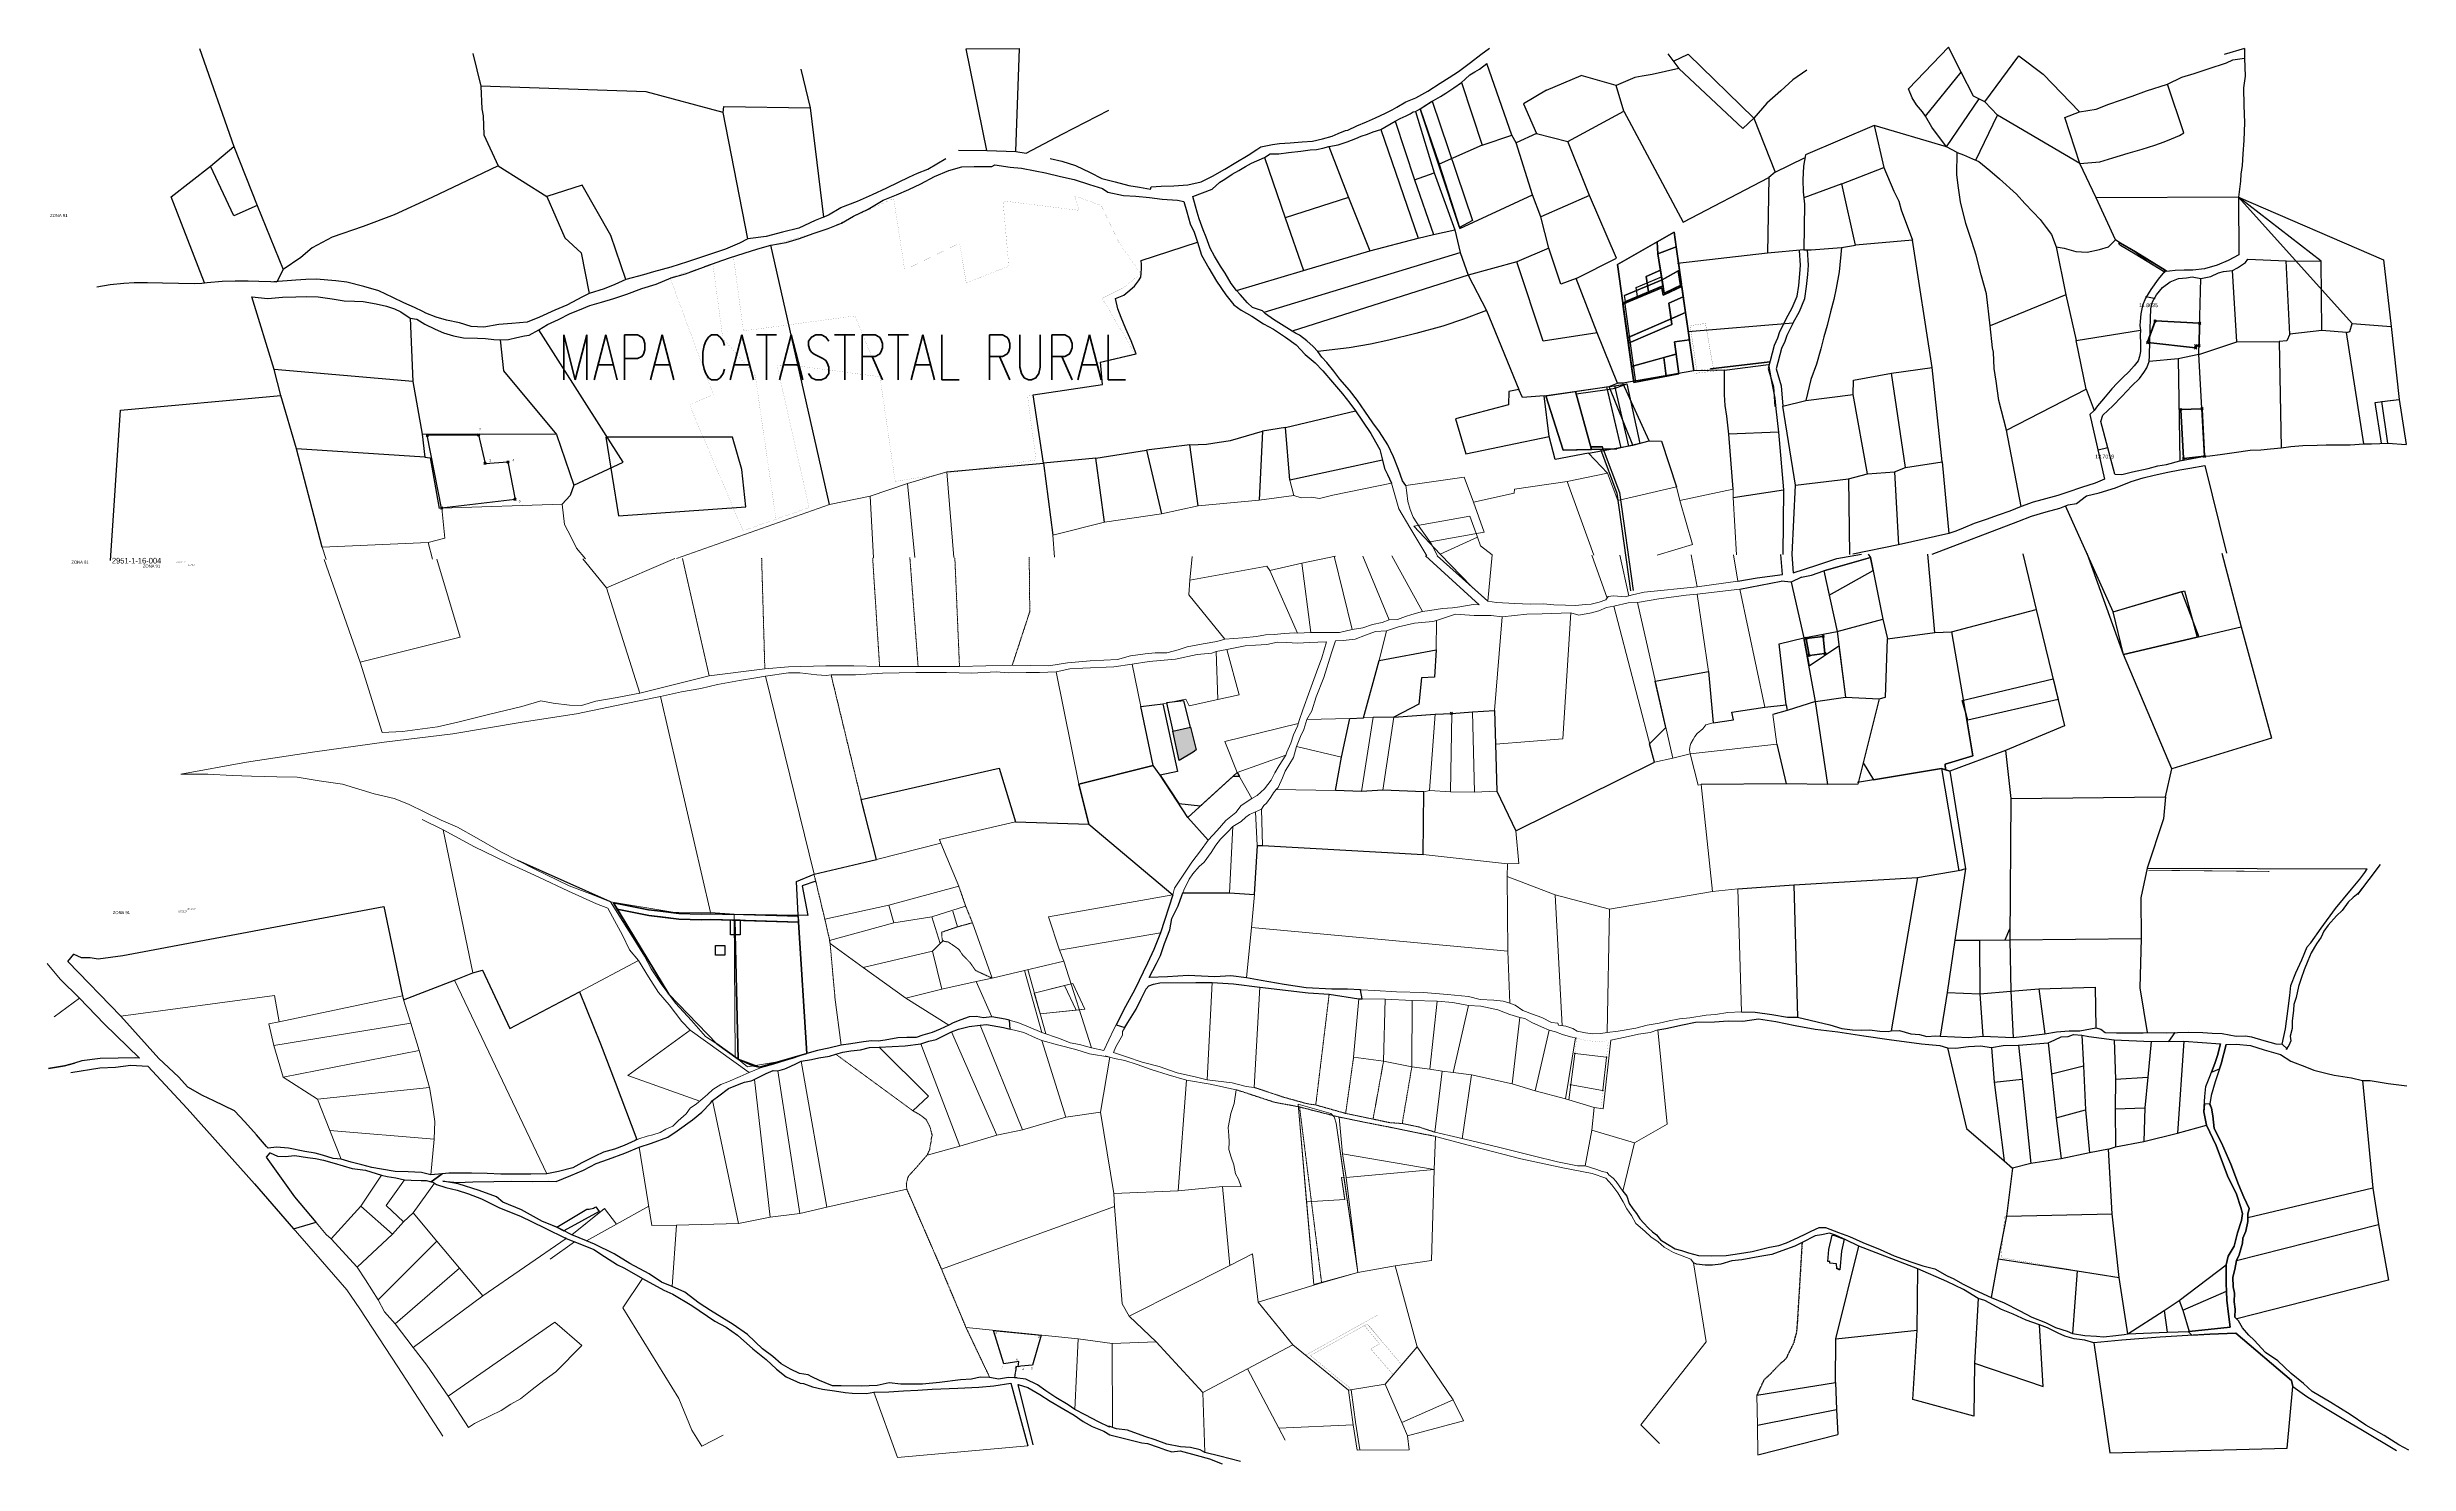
# Model space of a CAD drawing. Header units: millimetres. Extents: x 605783 to 626520, y 1302882 to 1324778.
# Drawn here: x 623377 to 626520, y 1322893 to 1324778 of the extents above; entities outside this region: 1.
import ezdxf
from ezdxf.enums import TextEntityAlignment as Align

# ---------------------------------------------------------------- set-up
doc = ezdxf.new("R2010")
doc.units = ezdxf.units.MM
doc.header["$PDMODE"] = 35
doc.header["$PDSIZE"] = 1.5
doc.linetypes.add('HIDDEN', pattern=[0.375, 0.25, -0.125])
for name, color, linetype in [('-10', 7, 'Continuous'), ('-17', 7, 'Continuous'), ('-2', 1, 'Continuous'), ('-3', 7, 'Continuous'), ('2', 7, 'Continuous'), ('3', 7, 'Continuous'), ('44', 7, 'Continuous'), ('CVL_CUADCON_LIN', 8, 'Continuous'), ('CVL_CUADCON_TIT', 1, 'Continuous'), ('CVL_PUNTO', 250, 'Continuous'), ('CVL_PUNTO_NUM', 2, 'Continuous')]:
    doc.layers.add(name, color=color, linetype=linetype)
doc.styles.add('HECTOR LOPEZ', font='arial.ttf')
doc.styles.add('MONOTXT4', font='Monotxt4.shx')
doc.styles.add('ROMANS', font='ROMANS', dxfattribs={"height": 0.2})
doc.styles.get("Standard").update_dxf_attribs({"font": 'TCCM____.TTF'})
doc.styles.add('txt', font='TXT', dxfattribs={"height": 0.2})
doc.dimstyles.get("Standard").update_dxf_attribs({"dimtxt": 5, "dimasz": 0.18, "dimexe": 0.18, "dimexo": 0.0625, "dimgap": 0.09, "dimtad": 0, "dimtih": 1, "dimtoh": 1, "dimdec": 4, "dimzin": 0, "dimdsep": 46, "dimtxsty": 'HECTOR LOPEZ', "dimcen": 0.09, "dimadec": 0, "dimazin": 0, "dimtfac": 1, "dimtdec": 4, "dimtofl": 0, "dimtmove": 2, "dimatfit": 3, "dimfxl": 0.18, "dimtolj": 1, "dimtzin": 0, "dimarcsym": 0})
doc.dimstyles.new('STANDARD$0', dxfattribs={"dimtxt": 0.6, "dimasz": 0.5, "dimexe": 0.125, "dimexo": 0.000625, "dimgap": 0.0625, "dimtad": 0, "dimzin": 1, "dimdsep": 46, "dimtxsty": 'ROMANS', "dimblk1": 'ARCHTICK', "dimblk2": 'ARCHTICK', "dimsah": 1, "dimcen": 2.5, "dimclrd": 1, "dimclre": 1, "dimclrt": 30, "dimaunit": 1, "dimadec": 0, "dimazin": 0, "dimtfac": 1, "dimtix": 1, "dimtofl": 0, "dimtmove": 1, "dimatfit": 3, "dimldrblk": 'ARCHTICK', "dimfxl": 1, "dimtolj": 1, "dimtzin": 1, "dimarcsym": 0})

# ---------------------------------------------------------------- blocks, each defined once
blk = doc.blocks.new('*D326')
at = {"layer": 'CVL_CUADCON_LIN', "color": 0, "lineweight": -2, "ltscale": 0.5, "transparency": 16777216}
for p, q in [((626170.2, 1324446.8), (626170.1, 1324446.2)), ((626181.5, 1324444), (626170.3, 1324446.4)), ((626181.8, 1324444.3), (626181.7, 1324443.8))]:
    blk.add_line(p, q, dxfattribs=at)
at = {"layer": 'CVL_CUADCON_LIN', "color": 0, "ltscale": 0.5, "transparency": 16777216}
for points in [[(626170.3, 1324446.4), (626170.3, 1324446.3), (626170.1, 1324446.4)], [(626181.5, 1324444), (626181.5, 1324443.9), (626181.7, 1324443.9)]]:
    blk.add_solid(points, dxfattribs=at)
at = {"layer": 'Defpoints', "color": 0, "ltscale": 0.5, "transparency": 16777216}
for p in [(626170.1, 1324446.4), (626170.2, 1324446.8), (626181.8, 1324444.3)]:
    blk.add_point(p, dxfattribs=at)
at = {"layer": 'CVL_CUADCON_LIN', "color": 0, "ltscale": 0.5, "transparency": 16777216, "insert": (626173.7, 1324435), "char_height": 5, "attachment_point": 5, "style": 'HECTOR LOPEZ'}
blk.add_mtext('\\A1;11.8635', dxfattribs=at)
blk = doc.blocks.new('*D327')
at = {"layer": 'CVL_CUADCON_LIN', "color": 0, "lineweight": -2, "ltscale": 0.5, "transparency": 16777216}
for p, q in [((626106.5, 1324242.2), (626106.5, 1324242.1)), ((626119.7, 1324245.3), (626106.6, 1324242.3)), ((626119.8, 1324245.2), (626119.9, 1324245.1))]:
    blk.add_line(p, q, dxfattribs=at)
at = {"layer": 'CVL_CUADCON_LIN', "color": 0, "ltscale": 0.5, "transparency": 16777216}
for points in [[(626106.6, 1324242.4), (626106.6, 1324242.3), (626106.5, 1324242.3)], [(626119.6, 1324245.3), (626119.7, 1324245.2), (626119.8, 1324245.3)]]:
    blk.add_solid(points, dxfattribs=at)
at = {"layer": 'Defpoints', "color": 0, "ltscale": 0.5, "transparency": 16777216}
for p in [(626106.5, 1324242.3), (626106.5, 1324242.3), (626119.8, 1324245.3)]:
    blk.add_point(p, dxfattribs=at)
at = {"layer": 'CVL_CUADCON_LIN', "color": 0, "ltscale": 0.5, "transparency": 16777216, "insert": (626115.4, 1324233.6), "char_height": 5, "attachment_point": 5, "style": 'HECTOR LOPEZ'}
blk.add_mtext('\\A1;13.7019', dxfattribs=at)
blk = doc.blocks.new('_ARCHTICK')
at = {"color": 0, "linetype": 'ByBlock', "const_width": 0.15}
blk.add_lwpolyline([(-0.5, -0.5), (0.5, 0.5)], dxfattribs=at)
blk = doc.blocks.new('*D328')
at = {"color": 1, "lineweight": -2, "ltscale": 0.5, "transparency": 16777216}
for p, q in [((624664.6, 1323007.6), (624665.4, 1323014.5)), ((624666.3, 1323022.7), (624665.5, 1323015.8)), ((624669.3, 1323022.3), (624666.2, 1323022.7)), ((624667.5, 1323007.3), (624664.4, 1323007.6))]:
    blk.add_line(p, q, dxfattribs=at)
at = {"layer": 'Defpoints', "color": 0, "ltscale": 0.5, "transparency": 16777216}
for p in [(624669.3, 1323022.3), (624664.6, 1323007.6), (624667.5, 1323007.3)]:
    blk.add_point(p, dxfattribs=at)
at = {"color": 1, "lineweight": -2, "ltscale": 0.5, "transparency": 16777216, "xscale": 0.5, "yscale": 0.5, "zscale": 0.5}
for p, rotation in [((624666.3, 1323022.7), 83.29242050447199), ((624664.6, 1323007.6), 263.292420504472)]:
    blk.add_blockref('_ARCHTICK', p, dxfattribs=dict(at, rotation=rotation))
at = {"color": 30, "ltscale": 0.5, "transparency": 16777216, "insert": (624665.5, 1323015.2), "char_height": 0.2, "attachment_point": 5, "rotation": 83.2924, "style": 'ROMANS'}
blk.add_mtext('\\A1;15.16m.', dxfattribs=at)

msp = doc.modelspace()

# ---------------------------------------------------------------- hatches: boundary and pattern name
at = {"true_color": 0x000000}
h = msp.add_hatch(color=18, dxfattribs=at)
h.dxf.hatch_style = 1
h.paths.add_polyline_path([(624898.40003, 1323873.55856), (624874.97903, 1323867.98006), (624883.49895, 1323829.14694), (624901.99562, 1323840.19097), (624905.99854, 1323843.12518)])
h = msp.add_hatch(dxfattribs=at)
h.set_pattern_fill('ANGLE', color=18)
h.set_pattern_definition([(0, (0, 0), (0, 6.985), [5.08, -1.905]), (90, (0, 0), (-6.985, 4e-16), [5.08, -1.905])])
h.paths.add_polyline_path([(618035.27946, 1320171.88026), (618034.99221, 1320171.88144), (618034.99122, 1320171.8361), (618034.99013, 1320171.76373), (618035.27952, 1320171.76174)])

# ---------------------------------------------------------------- linework, layer by layer
at = {"layer": '-2', "color": 1, "linetype": 'Continuous'}
for p, q in [((623579.29579, 1324776.56294), (623624.98679, 1324646.45094)), ((624599.71979, 1324776.13694), (624671.14879, 1324776.57994)), ((624627.49279, 1324641.14794), (624599.71979, 1324776.13694)), ((624666.09179, 1324639.89594), (624671.14879, 1324776.57994)), ((625854.13179, 1324723.12794), (625907.66279, 1324778.45394)), ((625924.34079, 1324745.21794), (625907.66279, 1324778.45394)), ((626301.81179, 1324776.66294), (626274.41879, 1324768.97794)), ((626301.81179, 1324776.66294), (626301.73779, 1324763.94894)), ((623943.07579, 1324769.96094), (623953.89779, 1324726.44994)), ((625326.43679, 1324661.48894), (625293.06779, 1324756.95094)), ((625534.08479, 1324769.79694), (625548.57779, 1324750.34994)), ((625541.33179, 1324760.07294), (625561.00779, 1324769.10094)), ((625633.67879, 1324670.07994), (625548.57779, 1324750.34994)), ((625561.00779, 1324769.10094), (625648.27679, 1324684.19794)), ((625718.80079, 1324747.98594), (625700.42679, 1324735.23694)), ((625876.82679, 1324686.68494), (625924.34079, 1324745.21794)), ((625941.05179, 1324713.25294), (625924.34079, 1324745.21794)), ((625955.85979, 1324706.00394), (626001.14779, 1324766.88394)), ((626001.14779, 1324766.88394), (626033.81579, 1324742.64394)), ((626033.81579, 1324742.64394), (626081.82179, 1324692.32394)), ((625259.11279, 1324731.38094), (625286.70179, 1324648.27394)), ((625372.46079, 1324721.33194), (625418.46279, 1324740.99594)), ((625684.54579, 1324720.64294), (625665.55879, 1324703.84194)), ((625700.42679, 1324735.23694), (625684.54579, 1324720.64294)), ((625955.85979, 1324706.00394), (625941.05179, 1324713.25294)), ((626170.98979, 1324720.28194), (626199.18479, 1324729.47094)), ((626220.88979, 1324664.57194), (626199.18479, 1324729.47094)), ((624276.55479, 1324691.58194), (624277.34479, 1324699.71694)), ((624309.29979, 1324523.48994), (624276.55479, 1324691.58194)), ((624277.34479, 1324699.71694), (624392.33879, 1324697.82994)), ((624392.33879, 1324697.82994), (624409.92979, 1324552.42294)), ((624727.93979, 1324662.96594), (624790.00979, 1324694.67494)), ((625152.02779, 1324669.04694), (625171.11779, 1324679.99694)), ((625171.11779, 1324679.99694), (625196.54579, 1324601.77794)), ((625197.88779, 1324693.03794), (625204.08179, 1324696.69194)), ((625197.88779, 1324693.03794), (625222.96879, 1324611.26694)), ((625204.08179, 1324696.69194), (625229.62779, 1324623.04694)), ((625400.93879, 1324652.95194), (625475.43679, 1324693.49594)), ((625475.43679, 1324693.49594), (625554.47379, 1324545.73894)), ((625648.27679, 1324684.19794), (625633.67879, 1324670.07994)), ((625665.55879, 1324703.84194), (625648.27679, 1324684.19794)), ((625648.27679, 1324684.19794), (625676.65579, 1324612.00594)), ((625905.00379, 1324646.03194), (625948.45579, 1324709.62894)), ((625943.80779, 1324628.11794), (625972.67779, 1324688.02294)), ((625972.67779, 1324688.02294), (625955.85979, 1324706.00394)), ((626082.34079, 1324623.90294), (625972.67779, 1324688.02294)), ((626062.56879, 1324684.93794), (626081.82179, 1324692.32394)), ((626082.34079, 1324623.90294), (626062.56879, 1324684.93794)), ((624680.00179, 1324637.24794), (624727.93979, 1324662.96594)), ((625152.02779, 1324669.04694), (625201.40679, 1324524.34394)), ((625286.70179, 1324648.27394), (625229.62779, 1324623.04694)), ((625286.70179, 1324648.27394), (625326.43679, 1324661.48894)), ((625332.26979, 1324651.16594), (625326.43679, 1324661.48894)), ((625359.27979, 1324663.69194), (625332.26979, 1324651.16594)), ((625353.86379, 1324581.94694), (625332.26979, 1324651.16594)), ((625359.27979, 1324663.69194), (625400.93879, 1324652.95194)), ((625429.83879, 1324581.25494), (625400.93879, 1324652.95194)), ((625808.64479, 1324674.20594), (625717.03179, 1324635.24894)), ((625808.64479, 1324674.20594), (625821.42979, 1324618.18294)), ((625905.00379, 1324646.03194), (625808.64479, 1324674.20594)), ((623593.80579, 1324620.04694), (623624.98679, 1324646.45094)), ((623624.98679, 1324646.45094), (623655.99479, 1324567.83394)), ((623976.83179, 1324620.57694), (624041.93079, 1324579.77594)), ((624589.62879, 1324641.36294), (624627.49279, 1324641.14794)), ((624627.49279, 1324641.14794), (624666.09179, 1324639.89594)), ((624666.09179, 1324639.89594), (624680.00179, 1324637.24794)), ((624997.04879, 1324631.85394), (625024.70279, 1324551.28894)), ((625082.81479, 1324646.16794), (625109.01979, 1324578.35494)), ((625229.62779, 1324623.04694), (625256.89679, 1324537.40594)), ((625676.65579, 1324612.00594), (625716.03379, 1324631.07894)), ((625765.72379, 1324596.73494), (625821.42979, 1324618.18294)), ((625919.03679, 1324638.29394), (625905.00379, 1324646.03194)), ((626104.03079, 1324578.07694), (626082.34079, 1324623.90294)), ((625196.54579, 1324601.77794), (625222.96879, 1324611.26694)), ((625196.54579, 1324601.77794), (625222.12479, 1324529.40394)), ((625222.96879, 1324611.26694), (625250.23379, 1324535.28894)), ((625554.47379, 1324545.73894), (625668.59779, 1324605.09394)), ((625668.59779, 1324605.09394), (625666.50579, 1324504.44394)), ((625676.65579, 1324612.00594), (625668.59779, 1324605.09394)), ((625765.72379, 1324596.73494), (625715.03979, 1324577.82794)), ((625783.68779, 1324514.89494), (625765.72379, 1324596.73494)), ((623655.99479, 1324567.83394), (623690.90379, 1324482.75794)), ((625109.01979, 1324578.35494), (625024.70279, 1324551.28894)), ((625109.01979, 1324578.35494), (625137.43179, 1324507.43294)), ((625256.89679, 1324537.40594), (625353.86379, 1324581.94694)), ((625365.05279, 1324552.66694), (625353.86379, 1324581.94694)), ((625429.83879, 1324581.25494), (625365.05279, 1324552.66694)), ((625375.41879, 1324511.20194), (625365.05279, 1324552.66694)), ((625715.96879, 1324569.53894), (625714.90779, 1324508.78794)), ((626293.64879, 1324578.77194), (626104.03079, 1324578.07694)), ((626130.03679, 1324522.22094), (626104.03079, 1324578.07694)), ((626444.84579, 1324410.58694), (626293.64879, 1324578.77194)), ((626293.64879, 1324578.77194), (626486.43379, 1324495.46594)), ((626403.78979, 1324493.78694), (626293.64879, 1324578.77194)), ((626293.64879, 1324578.77194), (626293.95779, 1324502.21894)), ((625024.70279, 1324551.28894), (625048.81679, 1324481.24094)), ((625137.43179, 1324507.43294), (625201.40679, 1324524.34394)), ((625201.40679, 1324524.34394), (625222.12479, 1324529.40394)), ((625222.12479, 1324529.40394), (625250.23379, 1324535.28894)), ((625250.23379, 1324535.28894), (625257.59279, 1324505.34594)), ((625859.85279, 1324521.57294), (625783.68779, 1324514.89494)), ((625885.97079, 1324352.04194), (625859.85279, 1324521.57294)), ((624417.83279, 1324169.74894), (624340.08879, 1324515.06494)), ((624996.55179, 1324425.75494), (625257.59279, 1324505.34594)), ((625048.81679, 1324481.24094), (625137.43179, 1324507.43294)), ((625257.59279, 1324505.34594), (625267.99379, 1324475.06994)), ((625333.00479, 1324492.71694), (625267.99379, 1324475.06994)), ((625375.41879, 1324511.20194), (625333.00479, 1324492.71694)), ((625666.50579, 1324504.44394), (625546.95279, 1324490.74894)), ((625714.90779, 1324508.78794), (625666.50579, 1324504.44394)), ((625714.90779, 1324508.78794), (625724.56579, 1324508.79294)), ((625724.56579, 1324508.79294), (625765.05479, 1324511.81594)), ((625765.05479, 1324511.81594), (625783.68779, 1324514.89494)), ((626050.75079, 1324512.82594), (626063.58679, 1324448.91894)), ((626306.01179, 1324496.56794), (626357.29079, 1324494.22594)), ((626361.88679, 1324396.70894), (626357.29079, 1324494.22594)), ((626357.29079, 1324494.22594), (626403.78979, 1324493.78694)), ((626404.45379, 1324401.45794), (626403.78979, 1324493.78694)), ((626486.43379, 1324495.46594), (626496.84779, 1324406.69994)), ((623690.90379, 1324482.75794), (623682.34279, 1324466.19494)), ((624959.68779, 1324454.80794), (625048.81679, 1324481.24094)), ((625267.99379, 1324475.06994), (625033.77579, 1324400.76194)), ((625267.99379, 1324475.06994), (625292.45079, 1324428.15494)), ((625440.10879, 1324398.40094), (625411.72979, 1324470.59294)), ((626240.71679, 1324369.57794), (626243.32979, 1324470.72294)), ((626291.21779, 1324386.32894), (626285.79379, 1324481.32294)), ((623678.82079, 1324349.56094), (623649.03979, 1324446.20294)), ((625292.45079, 1324428.15494), (625335.73679, 1324323.02694)), ((626063.58679, 1324448.91894), (625962.88879, 1324407.52694)), ((626063.58679, 1324448.91894), (626077.51679, 1324388.03494)), ((623859.76479, 1324417.87094), (623863.17979, 1324333.60894)), ((625466.84179, 1324331.33694), (625440.10879, 1324398.40094)), ((625560.87679, 1324400.11194), (625700.70879, 1324411.75794)), ((625560.87679, 1324400.11194), (625568.42079, 1324347.78594)), ((626077.51679, 1324388.03494), (626163.26979, 1324401.84094)), ((626404.45379, 1324401.45794), (626361.88679, 1324396.70894)), ((626437.41979, 1324398.57194), (626404.45379, 1324401.45794)), ((626460.53279, 1324250.47994), (626437.41979, 1324398.57194)), ((626444.84579, 1324410.58694), (626496.84779, 1324406.69994)), ((626496.84779, 1324406.69994), (626507.55979, 1324309.78894)), ((626090.84079, 1324323.35294), (626077.51679, 1324388.03494)), ((626213.12179, 1324363.93294), (626174.90579, 1324360.34294)), ((626240.71679, 1324369.57794), (626213.12179, 1324363.93294)), ((626213.12179, 1324363.93294), (626215.45679, 1324228.07594)), ((626240.71679, 1324369.57794), (626291.21779, 1324386.32894)), ((626248.39779, 1324234.09094), (626240.71679, 1324369.57794)), ((626291.21779, 1324386.32894), (626347.90279, 1324386.64394)), ((626347.90279, 1324386.64394), (626350.60779, 1324245.43694)), ((623863.17979, 1324333.60894), (623678.82079, 1324349.56094)), ((623687.83979, 1324314.99794), (623678.82079, 1324349.56094)), ((623863.17979, 1324333.60894), (623875.59679, 1324263.35494)), ((625568.42079, 1324347.78594), (625473.95979, 1324331.40794)), ((625609.61179, 1324348.50094), (625568.42079, 1324347.78594)), ((625609.61179, 1324348.50094), (625668.01079, 1324356.14694)), ((625831.89579, 1324344.53794), (625885.97079, 1324352.04194)), ((625850.25379, 1324218.94694), (625831.89579, 1324344.53794)), ((625899.00179, 1324226.84294), (625885.97079, 1324352.04194)), ((623474.10179, 1324295.59794), (623687.83979, 1324314.99794)), ((623708.37179, 1324244.02594), (623687.83979, 1324314.99794)), ((625369.31279, 1324314.27594), (625456.04979, 1324326.78494)), ((625375.80079, 1324260.45094), (625369.31279, 1324314.27594)), ((625456.04979, 1324326.78494), (625466.84179, 1324331.33694)), ((625487.58579, 1324248.91594), (625456.04979, 1324326.78494)), ((625473.95979, 1324331.40794), (625466.84179, 1324331.33694)), ((625509.07779, 1324254.46394), (625473.95979, 1324331.40794)), ((625686.91179, 1324300.72994), (625717.59979, 1324308.07494)), ((625717.59979, 1324308.07494), (625780.59079, 1324316.36494)), ((625799.96879, 1324210.58294), (625780.59079, 1324316.36494)), ((625984.97479, 1324268.86994), (626090.84079, 1324323.35294)), ((626090.84079, 1324323.35294), (626101.54779, 1324295.10294)), ((626475.67678, 1324305.7475), (626498.62778, 1324308.7155)), ((626484.17348, 1324251.30656), (626475.67678, 1324305.7475)), ((626507.55979, 1324309.78894), (626516.68379, 1324249.79194)), ((623460.74779, 1324095.47894), (623474.10179, 1324295.59794)), ((625025.11879, 1324272.30894), (624994.48979, 1324267.25094)), ((625025.11879, 1324272.30894), (625118.19979, 1324294.31694)), ((625030.67879, 1324202.23194), (625025.11879, 1324272.30894)), ((625703.76979, 1324195.77594), (625686.91179, 1324300.72994)), ((626095.81579, 1324289.65594), (626115.19179, 1324203.45594)), ((623879.13279, 1324233.00194), (623708.37179, 1324244.02594)), ((623742.85979, 1324113.18594), (623708.37179, 1324244.02594)), ((624054.76879, 1324263.04894), (623875.59679, 1324263.35494)), ((623875.59679, 1324263.35494), (623879.13279, 1324233.00194)), ((624772.70579, 1324231.52994), (624839.81879, 1324242.00294)), ((624897.70379, 1324249.40794), (624839.81879, 1324242.00294)), ((624839.81879, 1324242.00294), (624860.00279, 1324157.56094)), ((624908.81579, 1324167.99794), (624897.70379, 1324249.40794)), ((624994.48979, 1324267.25094), (624989.83979, 1324175.82194)), ((625428.34579, 1324238.23994), (625487.58579, 1324248.91594)), ((625453.83679, 1324211.64294), (625428.34579, 1324238.23994)), ((625487.58579, 1324248.91594), (625509.07779, 1324254.46394)), ((625681.19279, 1324266.29294), (625615.03879, 1324263.42394)), ((625620.77379, 1324190.29194), (625615.03879, 1324263.42394)), ((625681.19279, 1324266.29294), (625687.84579, 1324189.32094)), ((626004.46479, 1324167.40894), (625984.97479, 1324268.86994)), ((626492.33379, 1324251.69294), (626516.68379, 1324249.79194)), ((624573.99879, 1324213.52294), (624702.89679, 1324224.94194)), ((624772.70579, 1324231.52994), (624702.89679, 1324224.94194)), ((624702.89679, 1324224.94194), (624715.15879, 1324129.00694)), ((624784.23379, 1324146.54994), (624772.70579, 1324231.52994)), ((625154.12179, 1324228.79594), (625030.67879, 1324202.23194)), ((625774.63379, 1324203.86294), (625799.96879, 1324210.58294)), ((625799.96879, 1324210.58294), (625835.61879, 1324213.22194)), ((625835.61879, 1324213.22194), (625850.25379, 1324218.94694)), ((625835.61879, 1324213.22194), (625840.99079, 1324116.19494)), ((625850.25379, 1324218.94694), (625899.00179, 1324226.84294)), ((625899.00179, 1324226.84294), (625907.96879, 1324131.24794)), ((626215.45679, 1324228.07594), (626248.39779, 1324234.09094)), ((626248.58479, 1324221.62494), (626277.58379, 1324105.27994)), ((625620.73879, 1324179.10294), (625687.84579, 1324189.32094)), ((625687.84579, 1324189.32094), (625686.96379, 1324103.22494)), ((625699.39979, 1324103.26794), (625703.76979, 1324195.77594)), ((625703.76979, 1324195.77594), (625774.63379, 1324203.86294)), ((625774.63379, 1324203.86294), (625775.96879, 1324103.53494)), ((625885.91079, 1324103.91694), (625999.88279, 1324147.43694)), ((625840.99079, 1324116.19494), (625780.17379, 1324103.54994)), ((625907.96879, 1324131.24794), (625840.99079, 1324116.19494))]:
    msp.add_line(p, q, dxfattribs=at)
at = {"layer": '-2', "color": 1, "linetype": 'Continuous', "lineweight": 15}
for p, q in [((624521.74579, 1324197.83394), (624573.99879, 1324213.52294)), ((624573.99879, 1324213.52294), (624583.69579, 1324099.38594)), ((625400.17079, 1324200.31394), (625453.83679, 1324211.64294)), ((625453.83679, 1324211.64294), (625467.38179, 1324175.18194)), ((624417.83279, 1324169.74894), (624472.26079, 1324181.05794)), ((624472.26079, 1324181.05794), (624521.74579, 1324197.83394)), ((624476.70479, 1324099.01394), (624472.26079, 1324181.05794)), ((624531.59779, 1324099.20494), (624521.74579, 1324197.83394)), ((624908.81579, 1324167.99794), (624989.83979, 1324175.82194)), ((624989.83979, 1324175.82194), (625036.00179, 1324182.00494)), ((625030.67879, 1324202.23194), (625036.00179, 1324182.00494)), ((625166.03979, 1324198.22594), (625176.08179, 1324163.88994)), ((625185.27079, 1324194.93194), (625263.07779, 1324206.14494)), ((625263.07779, 1324206.14494), (625275.18379, 1324173.02694)), ((625400.17079, 1324200.31394), (625435.49879, 1324102.34994)), ((625467.38179, 1324175.18194), (625545.37279, 1324193.51094)), ((625545.37279, 1324193.51094), (625549.98579, 1324175.33694)), ((625549.98579, 1324175.33694), (625620.77379, 1324190.29194)), ((625620.77379, 1324190.29194), (625620.73879, 1324179.10294)), ((625620.73879, 1324179.10294), (625625.47579, 1324103.01094)), ((624062.02979, 1324170.29494), (623901.76879, 1324164.77294)), ((624214.55179, 1324098.10194), (624417.83279, 1324169.74894)), ((624715.15879, 1324129.00694), (624784.23379, 1324146.54994)), ((624784.23379, 1324146.54994), (624860.00279, 1324157.56094)), ((624860.00279, 1324157.56094), (624908.81579, 1324167.99794)), ((625467.38179, 1324175.18194), (625477.90979, 1324102.49794)), ((623883.56979, 1324119.46794), (623742.85979, 1324113.18594)), ((623747.99079, 1324096.47794), (623742.85979, 1324113.18594)), ((624715.15879, 1324129.00694), (624717.42879, 1324099.85194)), ((625227.55079, 1324101.62694), (625219.11279, 1324117.76694))]:
    msp.add_line(p, q, dxfattribs=at)
at = {"layer": '-2', "color": 1, "linetype": 'Continuous'}
for points in [[(625173.38179, 1324698.75694), (625185.00179, 1324705.83094), (625198.35379, 1324711.08094), (625214.59079, 1324719.81594), (625230.88079, 1324730.58494), (625242.76779, 1324738.16094), (625255.17579, 1324746.23194), (625271.24479, 1324758.27794), (625285.23579, 1324768.59694), (625296.64079, 1324777.20294)], [(624379.68879, 1324749.27094), (624379.68879, 1324749.27094), (624392.33879, 1324697.82994)], [(625259.11279, 1324731.38094), (625264.06379, 1324736.08494), (625270.55779, 1324741.51194), (625277.01879, 1324745.66794), (625283.21279, 1324749.32294), (625293.06779, 1324756.95094)], [(625548.57779, 1324750.34994), (625513.04379, 1324742.36694), (625500.02479, 1324740.15994), (625490.06079, 1324738.12894), (625465.38179, 1324727.32294)], [(626199.18479, 1324729.47094), (626217.97479, 1324738.64894), (626234.61579, 1324743.30494), (626253.07979, 1324749.69394), (626277.43179, 1324757.71094), (626285.91779, 1324761.56094), (626301.73779, 1324763.94894)], [(626301.73779, 1324763.94894), (626302.38379, 1324739.77394), (626300.45879, 1324724.31094), (626300.87079, 1324700.90494), (626301.55679, 1324678.25394), (626300.67879, 1324654.11794), (626299.46379, 1324636.60294), (626298.29479, 1324620.86594), (626296.72879, 1324609.46294), (626296.23879, 1324600.32094), (626293.64879, 1324578.77194)], [(624276.55479, 1324691.58194), (624174.01279, 1324718.91594), (623953.89779, 1324726.44994)], [(623953.89779, 1324726.44994), (623955.40879, 1324696.40394), (623957.19679, 1324686.94794), (623957.82379, 1324662.00994), (623976.83179, 1324620.57694)], [(625204.08179, 1324696.69194), (625211.05679, 1324701.08894), (625219.05579, 1324705.71394), (625231.44379, 1324713.02294), (625238.67379, 1324717.41394), (625243.84579, 1324720.84094), (625249.27779, 1324724.51494), (625259.11279, 1324731.38094)], [(625372.46079, 1324721.33194), (625341.75079, 1324703.30694), (625359.27979, 1324663.69194)], [(625475.43679, 1324693.49594), (625465.38179, 1324727.32294), (625418.46279, 1324740.99594)], [(625876.82679, 1324686.68494), (625872.90679, 1324692.38094), (625865.02279, 1324701.99394), (625859.16379, 1324711.29994), (625854.13179, 1324723.12794)], [(626081.82179, 1324692.32394), (626104.28379, 1324696.06594), (626121.23079, 1324702.74894), (626136.36079, 1324707.95294), (626151.99779, 1324713.14294), (626170.98979, 1324720.28194)], [(625104.96779, 1324667.46494), (625108.03579, 1324668.14894), (625120.13079, 1324673.93994), (625132.97479, 1324679.20194), (625144.80179, 1324684.49094), (625157.91979, 1324690.50994), (625166.93379, 1324695.10894), (625173.38179, 1324698.75694)], [(625171.11779, 1324679.99694), (625177.56679, 1324683.64494), (625185.78579, 1324686.99294), (625190.93779, 1324689.65694), (625195.07379, 1324692.34694), (625197.88779, 1324693.03794)], [(625905.00379, 1324646.03194), (625885.60179, 1324672.21694), (625876.82679, 1324686.68494)], [(624992.32979, 1324645.96194), (625007.65479, 1324648.87194), (625017.09779, 1324650.40894), (625031.09979, 1324651.31794), (625047.40079, 1324652.67694), (625061.14879, 1324653.59394), (625074.44179, 1324656.55594), (625086.99179, 1324660.30094), (625095.21179, 1324663.64794), (625104.96779, 1324667.46494)], [(625082.81479, 1324646.16794), (625095.07779, 1324648.64794), (625107.12079, 1324652.40594), (625118.67479, 1324656.93894), (625125.87779, 1324660.31294), (625134.33179, 1324662.89194), (625141.52279, 1324665.75794), (625152.02779, 1324669.04694)], [(626082.34079, 1324623.90294), (626109.08179, 1324626.00894), (626126.24979, 1324631.41494), (626146.73979, 1324637.49694), (626165.17779, 1324642.86994), (626182.09179, 1324648.28194), (626194.65479, 1324652.53494), (626204.41779, 1324656.60494), (626214.95679, 1324661.16494), (626220.88979, 1324664.57194)], [(623586.11079, 1324464.86694), (623541.66379, 1324579.17994), (623593.80579, 1324620.04694)], [(623655.99479, 1324567.83394), (623624.88179, 1324553.88794), (623593.80579, 1324620.04694)], [(623976.83179, 1324620.57694), (623935.91579, 1324601.03494), (623888.81879, 1324578.34794), (623838.41379, 1324555.49094), (623797.34979, 1324540.02294), (623755.80279, 1324525.58394), (623729.51579, 1324511.51294), (623714.18879, 1324498.68594), (623690.90379, 1324482.75794)], [(624340.08879, 1324515.06494), (624360.50579, 1324518.35194), (624377.93479, 1324524.00494), (624396.39879, 1324530.39394), (624416.13979, 1324537.00394), (624433.86179, 1324544.17594), (624450.11879, 1324553.67294), (624469.41779, 1324562.83794), (624489.30279, 1324575.03994), (624507.27179, 1324581.94994), (624523.71779, 1324588.89994), (624539.67479, 1324596.62494), (624557.71679, 1324606.33094), (624576.98879, 1324614.47894), (624594.13779, 1324619.12194), (624610.67279, 1324619.71194), (624634.05879, 1324619.87094), (624637.92779, 1324622.05994), (624658.68879, 1324618.97994), (624673.39379, 1324617.58294), (624691.60179, 1324614.06094), (624705.51279, 1324611.41294), (624725.45879, 1324606.31994), (624743.91479, 1324602.53794), (624764.07579, 1324595.91294), (624781.46979, 1324590.37794), (624788.71079, 1324585.35894), (624809.43879, 1324581.00894), (624825.68779, 1324580.33494), (624843.94179, 1324578.59194), (624860.65879, 1324576.37994), (624881.20479, 1324574.83194), (624889.80779, 1324573.33794)], [(624409.92979, 1324552.42294), (624416.87279, 1324555.54994), (624433.13679, 1324565.30094), (624455.20979, 1324573.63194), (624475.26379, 1324582.52294), (624494.54879, 1324591.17894), (624509.74379, 1324598.92394), (624523.63679, 1324605.43194), (624534.96279, 1324610.98794), (624548.82279, 1324616.22394), (624572.82479, 1324630.35394)], [(624711.85279, 1324630.57594), (624727.50779, 1324626.61194), (624745.66379, 1324621.05594), (624764.99079, 1324611.65594), (624780.54779, 1324603.87994), (624798.46879, 1324599.09394), (624816.39679, 1324594.56194), (624830.82779, 1324592.40894), (624845.49379, 1324589.48694), (624846.08679, 1324592.77694), (624859.58079, 1324593.69994), (624876.35779, 1324593.77494), (624895.20479, 1324595.32294), (624912.59379, 1324599.45094), (624927.78279, 1324606.94194), (624944.28779, 1324616.17894), (624959.00079, 1324624.95394), (624975.26479, 1324634.70494), (624986.65079, 1324642.54894), (624992.32979, 1324645.96194)], [(624901.66179, 1324579.64294), (624927.33679, 1324589.66094), (624937.73879, 1324598.80094), (624944.44779, 1324602.69694), (624954.02179, 1324609.31494), (624962.79579, 1324614.42894), (624971.56879, 1324619.54294), (624979.82179, 1324624.16094), (624997.04879, 1324631.85394)], [(624997.04879, 1324631.85394), (625004.79979, 1324636.73994), (625007.59279, 1324636.66694), (625016.23579, 1324636.69894), (625029.23479, 1324638.14294), (625045.55579, 1324640.26394), (625057.79279, 1324641.72794), (625066.45479, 1324642.52094), (625074.88179, 1324644.08394), (625082.81479, 1324646.16794)], [(625717.03179, 1324635.24894), (625714.73579, 1324620.17694), (625713.75479, 1324601.89294), (625714.10979, 1324586.11694), (625715.96879, 1324569.53894)], [(625821.42979, 1324618.18294), (625834.60479, 1324587.07194), (625841.36779, 1324573.41994), (625844.62779, 1324561.89194), (625859.85279, 1324521.57294)], [(625962.88879, 1324407.52694), (625958.14279, 1324450.11794), (625950.92679, 1324475.73394), (625944.47779, 1324501.58494), (625938.85479, 1324520.04094), (625930.57679, 1324543.90394), (625923.69879, 1324572.81794), (625920.44079, 1324594.26394), (625918.53579, 1324609.06294), (625919.03679, 1324638.29394)], [(625919.03679, 1324638.29394), (625927.59979, 1324635.27594), (625939.65979, 1324629.87794)], [(625939.65979, 1324629.87794), (625947.95579, 1324626.35794), (625962.38479, 1324614.28694), (625975.31679, 1324603.27194), (625997.91679, 1324582.85294), (626009.29179, 1324570.60694), (626020.42579, 1324558.87594), (626029.57379, 1324548.97594), (626037.43879, 1324538.59994), (626044.56179, 1324529.00694), (626050.75079, 1324512.82594)], [(624147.02279, 1324469.44694), (624126.85879, 1324528.09094), (624088.72879, 1324594.86394), (624041.93079, 1324579.77594)], [(624041.93079, 1324579.77594), (624065.61979, 1324524.75494), (624087.65379, 1324504.83694), (624098.24679, 1324450.61794)], [(624889.80779, 1324573.33794), (624893.51079, 1324559.25594), (624897.92879, 1324543.37494), (624903.23479, 1324532.30294), (624907.71879, 1324518.96294)], [(624959.68779, 1324454.80794), (624952.55879, 1324464.14694), (624944.52479, 1324477.83194), (624938.41179, 1324487.14494), (624930.61879, 1324500.31594), (624924.79279, 1324510.89294), (624919.33179, 1324525.78394), (624915.51779, 1324535.54594), (624910.30379, 1324550.17494), (624907.47979, 1324558.89494), (624905.14979, 1324567.09294), (624901.66179, 1324579.64294)], [(625411.72979, 1324470.59294), (625465.54879, 1324497.68394), (625429.83879, 1324581.25494)], [(624309.29979, 1324523.48994), (624298.22079, 1324517.67294), (624279.46279, 1324509.76494), (624252.79879, 1324500.79094), (624229.20879, 1324492.75394), (624206.92179, 1324485.95494), (624183.62479, 1324479.43594), (624170.55979, 1324475.45094), (624147.02279, 1324469.44694)], [(624409.92979, 1324552.42294), (624398.88379, 1324547.87694), (624377.26679, 1324537.49994), (624355.53379, 1324532.46694), (624333.52679, 1324526.67794), (624309.29979, 1324523.48994)], [(626050.75079, 1324512.82594), (626061.37879, 1324511.02594), (626077.02179, 1324506.55294), (626092.24779, 1324505.65094), (626108.60779, 1324509.29694), (626120.38979, 1324512.80694), (626130.03679, 1324522.22094)], [(626198.58779, 1324480.14294), (626180.05879, 1324490.92094), (626163.78579, 1324500.49694), (626149.79879, 1324510.01294), (626139.77779, 1324515.61194), (626130.03679, 1324522.22094)], [(624030.91679, 1324402.25994), (624042.79079, 1324409.32794), (624057.45179, 1324416.06894), (624072.90779, 1324424.06194), (624085.23679, 1324429.08394), (624098.85579, 1324434.83494), (624114.46679, 1324439.00894), (624130.86679, 1324444.17994), (624148.29479, 1324449.83294), (624168.31579, 1324457.45294), (624187.26879, 1324463.06694), (624207.30979, 1324471.44994), (624226.26179, 1324477.06294), (624250.37279, 1324485.59494), (624267.30679, 1324491.76994), (624284.75479, 1324498.18494), (624304.48979, 1324504.54094), (624322.67979, 1324510.17394), (624340.08879, 1324515.06494)], [(624702.89679, 1324224.94194), (624689.23379, 1324315.82594), (624781.59679, 1324329.71494), (624778.54879, 1324359.29294), (624826.11179, 1324370.52494), (624819.68779, 1324387.47494), (624812.48179, 1324403.68194), (624806.26479, 1324418.84594), (624801.72879, 1324430.15294), (624798.53379, 1324444.22194), (624809.82079, 1324448.25394), (624815.27279, 1324452.68994), (624824.11879, 1324460.59894), (624829.37579, 1324467.32994), (624832.30079, 1324472.33994), (624832.93979, 1324477.40994), (624833.37779, 1324484.51894), (624833.24879, 1324489.35394), (624832.87179, 1324494.44994), (624907.71879, 1324518.96294)], [(624907.71879, 1324518.96294), (624913.36779, 1324501.52494), (624922.83979, 1324484.49594), (624933.32079, 1324467.18694), (624945.56079, 1324449.06994), (624956.14779, 1324435.82694), (624965.86879, 1324428.45494), (624980.40979, 1324420.70494), (624995.90079, 1324410.38694), (625008.93079, 1324403.18394), (625024.92279, 1324392.59794), (625039.14379, 1324382.31294), (625051.26079, 1324369.28494), (625064.44679, 1324358.26394), (625074.85179, 1324347.82294), (625087.41779, 1324332.49394), (625100.74479, 1324317.14594), (625110.84379, 1324304.67894), (625118.19979, 1324294.31694)], [(625440.10879, 1324398.40094), (625367.88979, 1324387.04294), (625333.00479, 1324492.71694)], [(625411.72979, 1324470.59294), (625391.45479, 1324462.97894), (625375.41879, 1324511.20194)], [(625691.46099, 1324416.99865), (625699.67623, 1324431.49534), (625706.20159, 1324446.98805), (625708.16789, 1324461.31486), (625709.57448, 1324477.03716), (625710.58278, 1324488.60191), (625709.13668, 1324508.00075)], [(625700.70879, 1324411.75794), (625709.23079, 1324426.79594), (625716.54179, 1324444.15394), (625718.73279, 1324460.11794), (625720.16279, 1324476.10194), (625721.24679, 1324488.53494), (625719.73679, 1324508.79094)], [(625765.05479, 1324511.81594), (625762.18879, 1324479.59394), (625758.06179, 1324457.57594), (625754.87979, 1324442.65394), (625750.38979, 1324426.24094), (625746.11379, 1324408.29594), (625741.64879, 1324392.89894), (625737.42579, 1324376.98694), (625731.82079, 1324356.78694), (625724.43079, 1324336.37994), (625717.59979, 1324308.07494)], [(626293.95779, 1324502.21894), (626280.03279, 1324494.44194), (626265.38479, 1324488.20794), (626248.49079, 1324483.55894), (626232.93779, 1324481.67194), (626221.24779, 1324481.71894), (626209.29779, 1324481.51994), (626201.89979, 1324480.43894), (626195.27579, 1324479.84694)], [(626285.79379, 1324481.32294), (626292.24179, 1324484.97094), (626302.83879, 1324491.81794), (626306.01179, 1324496.56794)], [(623442.75279, 1324459.41594), (623460.62379, 1324462.51394), (623478.72279, 1324464.58994), (623492.46379, 1324465.25194), (623510.25579, 1324465.30094), (623530.32779, 1324465.03694), (623551.40179, 1324464.23794), (623572.49579, 1324464.20094), (623582.66879, 1324464.44694), (623589.55279, 1324465.28694)], [(623589.55279, 1324465.28694), (623609.42879, 1324467.31594), (623626.97379, 1324467.62594), (623643.99679, 1324467.43994), (623658.47479, 1324467.06594), (623674.22179, 1324466.65894), (623682.34279, 1324466.19494)], [(624098.24679, 1324450.61794), (624089.23879, 1324446.27294), (624068.36379, 1324435.11394), (624052.17879, 1324428.41194), (624032.11879, 1324419.26694), (624015.41879, 1324412.32394), (623995.04079, 1324410.56094), (623977.73079, 1324409.48294), (623958.06879, 1324405.92194), (623940.80379, 1324406.62194), (623925.43579, 1324411.85094), (623908.23679, 1324415.09294), (623894.36679, 1324419.26594), (623880.78279, 1324424.70294), (623876.51079, 1324426.59294), (623865.47279, 1324432.21894), (623851.39479, 1324438.17694), (623836.58679, 1324445.42594), (623818.25579, 1324454.03694), (623798.08179, 1324460.15294), (623775.60779, 1324465.81994), (623760.65579, 1324467.47794), (623734.54079, 1324469.93194), (623720.80579, 1324469.52394), (623707.81979, 1324468.58794), (623678.28179, 1324466.42694)], [(624147.02279, 1324469.44694), (624132.36179, 1324462.70594), (624118.22879, 1324456.71294), (624098.24679, 1324450.61794)], [(626195.27579, 1324479.84694), (626186.88579, 1324469.89194), (626177.12679, 1324456.15794), (626169.71379, 1324444.65094), (626165.89479, 1324434.57794), (626163.58079, 1324423.70294), (626162.55579, 1324413.55694), (626162.41179, 1324407.96594), (626163.26979, 1324401.84094)], [(626174.90579, 1324360.34294), (626175.09579, 1324367.71294), (626175.60779, 1324387.53494), (626176.00879, 1324403.03694), (626176.37679, 1324417.26894), (626176.97179, 1324430.47694), (626179.23979, 1324439.57294), (626184.31579, 1324449.10594), (626192.44479, 1324458.81394), (626202.80179, 1324466.17494), (626213.58679, 1324470.47394), (626224.29379, 1324471.72294), (626231.94679, 1324472.79694), (626243.32979, 1324470.72294)], [(626243.32979, 1324470.72294), (626256.61579, 1324473.43094), (626267.16079, 1324478.24394), (626273.55579, 1324479.85894), (626285.79379, 1324481.32294)], [(623649.03979, 1324446.20294), (623670.33579, 1324444.12694), (623689.95179, 1324445.90894), (623707.50279, 1324446.47194), (623722.24679, 1324446.59994), (623737.23879, 1324446.46694), (623755.96779, 1324443.43994), (623771.91679, 1324440.99394), (623785.62479, 1324440.38494), (623797.30879, 1324440.08294), (623814.51379, 1324437.09594), (623828.41079, 1324433.93894), (623838.99279, 1324430.35994), (623847.26979, 1324426.07694), (623859.76479, 1324417.87094)], [(624994.56979, 1324427.71294), (624980.95879, 1324432.13394), (624974.50679, 1324438.14994), (624964.62979, 1324449.33994), (624959.68779, 1324454.80794)], [(625033.77579, 1324400.76194), (625009.00479, 1324415.89694), (624998.53479, 1324423.79694), (624994.56979, 1324427.71294)], [(625292.45079, 1324428.15494), (625261.90479, 1324416.48294), (625234.46579, 1324407.01994), (625198.37779, 1324397.27194), (625162.57679, 1324388.78794), (625138.03679, 1324383.31794), (625109.94679, 1324378.19494), (625068.14279, 1324373.42594)], [(623859.76479, 1324417.87094), (623868.62879, 1324416.62494), (623879.37879, 1324409.73494), (623892.92979, 1324403.02794), (623903.98779, 1324398.16394), (623917.35679, 1324394.25894), (623930.76579, 1324391.87794), (623949.56079, 1324391.39194), (623960.21479, 1324390.60794), (623971.11679, 1324389.56394), (623979.74479, 1324389.08694)], [(623979.74479, 1324389.08694), (623990.67979, 1324389.31294), (624001.67979, 1324392.07994), (624012.15879, 1324394.35194), (624018.02679, 1324395.21794), (624030.91679, 1324402.25994)], [(624077.67779, 1324195.57594), (624143.53279, 1324226.16994), (624030.91679, 1324402.25994)], [(625068.14279, 1324373.42594), (625061.96379, 1324380.19794), (625053.25779, 1324387.54294), (625043.80379, 1324395.41694), (625038.53579, 1324398.09594), (625033.77579, 1324400.76194)], [(625691.46099, 1324416.99865), (625682.82025, 1324399.51135), (625680.05876, 1324391.17682), (625675.32992, 1324381.54181), (625667.55556, 1324350.88847), (625674.58807, 1324326.62016), (625676.59525, 1324300.44906)], [(625700.70879, 1324411.75794), (625692.39579, 1324394.93394), (625689.63879, 1324386.61294), (625685.07879, 1324377.32194), (625678.28679, 1324350.54194), (625684.82079, 1324327.99394), (625686.91179, 1324300.72994)], [(625984.97479, 1324268.86994), (625974.55679, 1324308.30194), (625971.15679, 1324334.07394), (625968.28779, 1324350.93194), (625967.32279, 1324372.57294), (625966.20379, 1324378.45094), (625962.88879, 1324407.52694)], [(626163.26979, 1324401.84094), (626162.59179, 1324395.24694), (626163.07079, 1324384.29894), (626163.04279, 1324373.36494), (626161.85579, 1324366.78394), (626160.18079, 1324360.97794), (626154.66979, 1324354.25394), (626147.60879, 1324346.55294), (626139.78579, 1324338.87194), (626131.96279, 1324331.19094), (626125.16879, 1324323.99194), (626116.25079, 1324313.28694), (626111.26679, 1324307.31294), (626106.02979, 1324301.34494), (626101.54779, 1324295.10294), (626095.81579, 1324289.65594)], [(626361.88679, 1324396.70894), (626357.84779, 1324387.91294), (626347.90279, 1324386.64394)], [(626437.41979, 1324398.57194), (626442.03679, 1324400.23294), (626444.84579, 1324410.58694)], [(623979.74479, 1324389.08694), (623984.01479, 1324347.77894), (624054.76879, 1324263.04894)], [(625185.27079, 1324194.93194), (625180.60279, 1324201.15594), (625175.40879, 1324216.54794), (625168.72379, 1324233.24994), (625161.26479, 1324249.46394), (625150.01479, 1324266.53894), (625141.17979, 1324278.71894), (625130.64579, 1324293.99494), (625120.85379, 1324308.48894), (625110.02679, 1324322.24694), (625097.18679, 1324336.81894), (625089.32179, 1324347.19494), (625080.21979, 1324358.87294), (625073.53979, 1324365.91194), (625068.14279, 1324373.42594)], [(625615.03879, 1324263.42394), (625612.60779, 1324287.39194), (625610.43579, 1324301.68894), (625609.53379, 1324315.95294), (625609.61179, 1324348.50094)], [(625668.01079, 1324356.14694), (625671.54979, 1324335.71194), (625676.25979, 1324311.43094), (625677.92379, 1324297.14794), (625681.19279, 1324266.29294)], [(625780.59079, 1324316.36494), (625781.33079, 1324335.16394), (625831.89579, 1324344.53794)], [(626129.09079, 1324210.21694), (626110.57079, 1324280.37494), (626112.81979, 1324288.70794), (626126.36179, 1324301.32794), (626138.11279, 1324313.48494), (626151.69479, 1324327.62894), (626161.86279, 1324337.53894), (626167.66079, 1324345.52694), (626171.63479, 1324351.78194), (626174.90579, 1324360.34294)], [(625335.73679, 1324323.02694), (625322.19679, 1324320.32494), (625321.99079, 1324302.52894), (625251.35879, 1324283.75594), (625264.89479, 1324237.12294), (625375.80079, 1324260.45094)], [(625369.31279, 1324314.27594), (625340.54679, 1324312.47594), (625335.73679, 1324323.02694)], [(626492.33379, 1324251.69294), (626484.60879, 1324306.82094), (626507.55979, 1324309.78894)], [(625118.19979, 1324294.31694), (625127.50379, 1324280.59794), (625138.77979, 1324264.53994), (625144.84679, 1324253.44794), (625150.41979, 1324242.87794), (625154.12179, 1324228.79594)], [(624054.76879, 1324263.04894), (624077.67779, 1324195.57594), (624072.75179, 1324181.97094), (624062.02979, 1324170.29494)], [(624897.70379, 1324249.40794), (624919.83379, 1324250.10694), (624936.93579, 1324252.97094), (624951.98679, 1324255.12494), (624994.48979, 1324267.25094)], [(625428.34579, 1324238.23994), (625383.90279, 1324229.72494), (625375.80079, 1324260.45094)], [(625509.07779, 1324254.46394), (625525.58679, 1324254.03794), (625545.37279, 1324193.51094)], [(626248.39779, 1324234.09094), (626255.52279, 1324234.41494), (626269.30379, 1324236.60194), (626287.92379, 1324239.17294), (626309.35079, 1324242.17894), (626323.34579, 1324242.83494), (626336.33179, 1324243.77094), (626350.60779, 1324245.43694)], [(626350.60779, 1324245.43694), (626363.35279, 1324246.88694), (626379.15279, 1324248.51394), (626398.22179, 1324248.78394), (626410.17879, 1324249.23794), (626424.15379, 1324249.13094), (626442.45379, 1324249.16694), (626460.53279, 1324250.47994)], [(626460.53279, 1324250.47994), (626470.45179, 1324250.73194), (626481.90079, 1324251.19894), (626492.33379, 1324251.69294)], [(623879.13279, 1324233.00194), (623886.22479, 1324232.05594), (623898.26096, 1324164.65208)], [(625154.12179, 1324228.79594), (625156.88779, 1324217.78894), (625160.74779, 1324209.80594), (625166.03979, 1324198.22594)], [(626078.01179, 1324171.10294), (626091.48779, 1324181.18094), (626108.12179, 1324185.58294), (626129.88779, 1324191.88694), (626150.95079, 1324200.49794), (626166.57579, 1324205.17994), (626181.41179, 1324208.86594), (626199.56279, 1324212.97394), (626215.64979, 1324215.86394), (626228.92279, 1324218.06394), (626248.58479, 1324221.62494)], [(626129.09079, 1324210.21694), (626138.22779, 1324209.72694), (626152.30179, 1324213.43194), (626173.25979, 1324217.97694), (626186.05779, 1324221.46094), (626197.79379, 1324223.19194), (626215.45679, 1324228.07594)], [(626115.19179, 1324203.45594), (626102.60179, 1324198.18694), (626084.41179, 1324192.55294), (626066.45479, 1324186.15094), (626053.12979, 1324181.91794), (626031.62379, 1324175.86194), (626020.36279, 1324172.84694), (626004.46479, 1324167.40894)], [(626004.46479, 1324167.40894), (625989.30879, 1324161.18794), (625973.91279, 1324155.48294), (625957.75379, 1324149.79694), (625941.85579, 1324144.35894), (625926.95979, 1324138.38594), (625917.45079, 1324134.30894), (625907.96879, 1324131.24794)], [(625999.88279, 1324147.43694), (626018.10579, 1324154.34094), (626037.57279, 1324160.19594), (626055.99179, 1324164.80594), (626066.78379, 1324169.35894), (626078.01179, 1324171.10294)]]:
    msp.add_lwpolyline(points, dxfattribs=at)
at = {"layer": '-2', "color": 1, "linetype": 'Continuous', "lineweight": 15}
for points in [[(625036.00179, 1324182.00494), (625046.08879, 1324178.94694), (625059.57679, 1324179.61494), (625070.20479, 1324177.81494), (625088.11479, 1324182.43794), (625166.03979, 1324198.22594)], [(625219.11279, 1324117.76694), (625215.67479, 1324122.43294), (625204.89379, 1324137.96994), (625195.11579, 1324152.97194), (625191.05979, 1324163.24894), (625188.02779, 1324173.75294), (625186.54479, 1324185.23494), (625185.27079, 1324194.93194)], [(625275.18379, 1324173.02694), (625329.62479, 1324184.84494), (625329.76879, 1324190.43494), (625400.17079, 1324200.31394)], [(625549.98579, 1324175.33694), (625567.01679, 1324116.40694), (625519.85879, 1324102.64394)], [(623901.76879, 1324164.77294), (623905.83079, 1324125.25094), (623883.56979, 1324119.46794), (623889.33379, 1324096.96994)], [(624062.02979, 1324170.29494), (624065.14379, 1324143.25894), (624074.10779, 1324126.24294), (624081.10579, 1324111.82194), (624093.16679, 1324097.67894)], [(625176.08179, 1324163.88994), (625190.69679, 1324139.35394), (625213.28479, 1324101.57694)], [(625275.18379, 1324173.02694), (625289.65279, 1324132.98294), (625217.39379, 1324120.09994)]]:
    msp.add_lwpolyline(points, dxfattribs=at)
at = {"color": 1, "lineweight": 15, "ltscale": 0.5}
for p, q in [((624690.58919, 1323519.59564), (624742.0237, 1323532.42339)), ((624698.36639, 1323491.86564), (624690.58919, 1323519.59564)), ((624730.86549, 1323529.64054), (624746.29509, 1323496.89354)), ((624757.73233, 1323498.09335), (624698.36639, 1323491.86564))]:
    msp.add_line(p, q, dxfattribs=at)
at = {"color": 1}
msp.add_lwpolyline([(625488.57585, 1324332.27261), (625548.76125, 1324343.96551), (625542.83155, 1324386.20661), (625562.65295, 1324388.87361), (625542.49585, 1324532.46571), (625467.04542, 1324489.35141)], close=True, dxfattribs=at)
at = {"color": 1, "lineweight": 40}
for points in [[(625669.67024, 1324359.80577), (625590.56506, 1324350.41478)], [(626216.85993, 1324295.82412), (626220.43243, 1324231.57336)], [(626244.51187, 1324297.3813), (626217.3318, 1324296.34245)], [(626248.37108, 1324234.59023), (626245.03821, 1324296.90111)], [(626220.9573, 1324231.12781), (626247.90068, 1324234.03726)]]:
    msp.add_lwpolyline(points, dxfattribs=at)
at = {"color": 7, "true_color": 0xffffff, "elevation": 612.8067}
for points in [[(624898.40003, 1323873.55856), (624889.6346, 1323908.66566), (624866.69357, 1323905.74449), (624874.97903, 1323867.98006), (624898.40003, 1323873.55856)], [(624874.97903, 1323867.98006), (624898.40003, 1323873.55856), (624905.99854, 1323843.12518), (624901.99562, 1323840.19097), (624883.49895, 1323829.14694), (624874.97903, 1323867.98006)]]:
    msp.add_lwpolyline(points, dxfattribs=at)
at = {"color": 1, "lineweight": 15, "ltscale": 2}
msp.add_lwpolyline([(624698.3664, 1323491.86559), (624690.5892, 1323519.59559), (624730.8655, 1323529.64049), (624746.2951, 1323496.89349)], close=True, dxfattribs=at)
at = {"color": 1, "lineweight": 15, "ltscale": 0.5, "flags": 128}
msp.add_lwpolyline([(624757.73233, 1323498.09335), (624746.29509, 1323496.89354), (624730.86549, 1323529.64054), (624742.0237, 1323532.42339)], close=True, dxfattribs=at)
for points in [[(624730.86549, 1323529.64054), (624746.29509, 1323496.89354)], [(624742.0237, 1323532.42339), (624757.73233, 1323498.09335)]]:
    msp.add_lwpolyline(points, dxfattribs=at)
at = {"color": 1, "lineweight": 15}
for points in [[(625410.2328, 1323438.77923), (625401.99614, 1323377.54304)], [(625451.90565, 1323434.32167), (625410.79594, 1323439.21566)], [(625447.47521, 1323390.43863), (625452.34629, 1323433.76569)], [(625405.16641, 1323397.36495), (625446.92689, 1323390.02828)]]:
    msp.add_lwpolyline(points, dxfattribs=at)
at = {"color": 1, "ltscale": 0.5, "flags": 128}
msp.add_lwpolyline([(624636.39184, 1323070.69111), (624699.58957, 1323064.32853), (624688.3252, 1323024.53406), (624672.73184, 1323022.92788), (624669.31784, 1323022.33476), (624670.10606, 1323029.10347), (624650.00466, 1323026.27303), (624636.39184, 1323070.69111)], dxfattribs=at)
msp.add_lwpolyline([(624636.39186, 1323070.69116), (624699.58956, 1323064.32856), (624688.32516, 1323024.53406), (624672.73186, 1323022.92786), (624669.31786, 1323022.33476), (624670.10606, 1323029.10346), (624650.00466, 1323026.27306), (624636.39186, 1323070.69116)], close=True, dxfattribs=at)
at = {"color": 1, "lineweight": 40}
for centre in [(626216.83217, 1324296.32335), (626245.01151, 1324297.4004), (626220.46019, 1324231.07413), (626248.39779, 1324234.09094)]:
    msp.add_circle(centre, 0.5, dxfattribs=at)
at = {"color": 1, "lineweight": 15}
for centre in [(625410.29945, 1323439.27476), (625452.40215, 1323434.26256), (625404.67395, 1323397.45146), (625447.41935, 1323389.94176)]:
    msp.add_circle(centre, 0.5, dxfattribs=at)
at = {"color": 1}
for p in [(626216.83217, 1324296.32335), (626245.01151, 1324297.4004), (626220.46019, 1324231.07413), (626248.39779, 1324234.09094)]:
    msp.add_point(p, dxfattribs=at)
at = {"layer": '2', "color": 1, "linetype": 'Continuous', "lineweight": 15}
for p, q in [((623745.40279, 1324096.46693), (623793.21779, 1323960.05593)), ((623926.19679, 1323993.38493), (623895.17279, 1324096.98793)), ((624089.60879, 1324097.66493), (624121.32279, 1324058.77593)), ((624211.97479, 1324098.09093), (624121.32279, 1324058.77593)), ((624257.85579, 1323941.70493), (624222.37679, 1324098.12693)), ((624897.61679, 1324068.95993), (624900.64179, 1324100.48593)), ((624897.61679, 1324068.95993), (625000.29179, 1324087.77793)), ((625000.29179, 1324087.77793), (625004.31379, 1324081.90793)), ((625004.31379, 1324081.90793), (625046.76979, 1324091.76193)), ((625040.89579, 1323998.78393), (625004.31379, 1324081.90793)), ((625046.76979, 1324091.76193), (625091.75979, 1324101.15193)), ((625046.76979, 1324091.76193), (625058.65779, 1323999.60293)), ((625089.99179, 1324101.14493), (625113.72179, 1324003.33293)), ((625128.08979, 1324101.27793), (625162.91379, 1324016.44493)), ((625207.54479, 1324027.51093), (625166.65179, 1324101.41193)), ((625282.89479, 1324036.38693), (625211.35479, 1324101.56793)), ((625226.83679, 1324101.62193), (625294.55279, 1324041.25093)), ((625453.03979, 1324045.04893), (625432.68279, 1324102.33693)), ((625481.96179, 1324048.31593), (625470.01379, 1324102.46693)), ((625565.19879, 1324102.79793), (625572.90879, 1324060.41593)), ((625626.94379, 1324067.69993), (625621.54479, 1324102.99293)), ((624121.32279, 1324058.77593), (624165.55079, 1323918.54793)), ((625572.90879, 1324060.41593), (625626.94379, 1324067.69993)), ((625573.19979, 1324050.40593), (625629.84979, 1324057.10993)), ((625588.09979, 1323947.71393), (625573.19979, 1324050.40593)), ((625629.84979, 1324057.10993), (625662.98779, 1323900.07793)), ((625313.58179, 1324020.52293), (625303.35779, 1323895.65293)), ((625394.23479, 1323858.17993), (625404.99779, 1324025.70893)), ((625462.16879, 1324034.44093), (625516.12179, 1323827.08793)), ((625540.48979, 1323832.41393), (625493.67779, 1324039.54793)), ((623793.21779, 1323960.05593), (623926.19679, 1323993.38493)), ((625040.89579, 1323998.78393), (625058.65779, 1323999.60293)), ((625149.72279, 1323962.01893), (625159.37979, 1324001.56493)), ((625226.22979, 1324015.56193), (625225.71479, 1323976.45693)), ((623822.58679, 1323866.40093), (623793.21779, 1323960.05593)), ((624591.05479, 1323954.43493), (624661.35179, 1323956.17893)), ((624832.64879, 1323900.78893), (624820.97679, 1323957.26293)), ((624932.77579, 1323974.23893), (624947.00679, 1323976.67593)), ((624935.15179, 1323910.18793), (624932.77579, 1323974.23893)), ((624947.00679, 1323976.67593), (624963.54779, 1323916.67893)), ((625128.65479, 1323885.73093), (625149.72279, 1323962.01893)), ((625149.72279, 1323962.01893), (625225.71479, 1323976.45693)), ((625225.71479, 1323976.45693), (625223.44279, 1323940.15893)), ((624165.55079, 1323918.54793), (624257.85579, 1323941.70493)), ((624257.85579, 1323941.70493), (624331.93479, 1323951.08393)), ((624397.48979, 1323677.65093), (624333.00079, 1323941.45893)), ((624484.71279, 1323954.10293), (624535.98079, 1323954.26293)), ((624535.98079, 1323954.26293), (624591.05479, 1323954.43493)), ((624749.94279, 1323797.76293), (624719.88179, 1323947.06793)), ((625206.17579, 1323939.26693), (625202.64279, 1323904.24693)), ((625223.44279, 1323940.15893), (625206.17579, 1323939.26693)), ((625588.09979, 1323947.71393), (625517.32479, 1323934.91893)), ((625594.30679, 1323879.16293), (625588.09979, 1323947.71393)), ((624192.95879, 1323914.52893), (624259.41879, 1323626.67393)), ((624832.64879, 1323900.78893), (624861.56679, 1323904.74293)), ((624849.06479, 1323822.38393), (624832.64879, 1323900.78893)), ((624861.56679, 1323904.74293), (624892.24879, 1323910.73693)), ((624861.56679, 1323904.74293), (624881.21879, 1323814.53193)), ((624892.24879, 1323910.73693), (624896.61279, 1323901.86893)), ((624896.61279, 1323901.86893), (624935.15179, 1323910.18793)), ((624963.54779, 1323916.67893), (624935.15179, 1323910.18793)), ((625202.64279, 1323904.24693), (625169.27679, 1323886.96393)), ((625274.15479, 1323893.83093), (625246.47079, 1323891.48993)), ((625303.35779, 1323895.65293), (625274.15479, 1323893.83093)), ((625274.15479, 1323893.83093), (625276.48979, 1323787.15693)), ((625303.35779, 1323895.65293), (625304.58179, 1323850.69593)), ((625662.98779, 1323900.07793), (625619.36179, 1323893.25693)), ((625619.36179, 1323893.25693), (625621.44779, 1323883.10693)), ((624944.33779, 1323854.35293), (625042.06479, 1323878.59893)), ((625110.87979, 1323884.84293), (625053.21479, 1323883.71493)), ((625110.87979, 1323884.84293), (625099.36979, 1323833.62893)), ((625128.65479, 1323885.73093), (625110.87979, 1323884.84293)), ((625141.86079, 1323886.65193), (625126.22579, 1323787.97993)), ((625141.86079, 1323886.65193), (625128.65479, 1323885.73093)), ((625169.27679, 1323886.96393), (625141.86079, 1323886.65193)), ((625169.27679, 1323886.96393), (625154.41379, 1323789.80893)), ((625224.38179, 1323890.63193), (625169.27679, 1323886.96393)), ((625224.38179, 1323890.63193), (625216.85379, 1323789.36193)), ((625246.47079, 1323891.48993), (625224.38179, 1323890.63193)), ((625246.47079, 1323891.48993), (625244.76379, 1323787.63793)), ((625245.71079, 1323891.74893), (625246.47079, 1323891.48993)), ((625246.47079, 1323891.48993), (625245.71079, 1323891.74893)), ((625621.44779, 1323883.10693), (625594.30679, 1323879.16293)), ((625673.95379, 1323890.48093), (625679.24479, 1323850.88093)), ((624960.80679, 1323813.03193), (624944.33779, 1323854.35293)), ((624960.80679, 1323813.03193), (625025.45779, 1323836.36693)), ((625039.88479, 1323847.84593), (625099.36979, 1323833.62893)), ((625099.36979, 1323833.62893), (625091.71279, 1323789.24293)), ((625304.58179, 1323850.69593), (625394.23479, 1323858.17993)), ((625306.19579, 1323788.21393), (625304.58179, 1323850.69593)), ((625540.48979, 1323832.41393), (625516.12179, 1323827.08793)), ((625563.81479, 1323837.86293), (625540.48979, 1323832.41393)), ((625563.81479, 1323837.86293), (625679.24479, 1323850.88093)), ((625574.19279, 1323796.25893), (625563.81479, 1323837.86293)), ((624643.97279, 1323819.08293), (624460.15979, 1323777.27593)), ((624665.42979, 1323747.30493), (624643.97279, 1323819.08293)), ((624749.94279, 1323797.76293), (624849.06479, 1323822.38393)), ((624849.06479, 1323822.38393), (624858.27279, 1323809.47493)), ((624858.27279, 1323809.47493), (624881.21879, 1323814.53193)), ((624858.27279, 1323809.47493), (624894.87579, 1323753.26793)), ((624894.87579, 1323753.26793), (624960.80679, 1323813.03193)), ((624960.80679, 1323813.03193), (624980.22279, 1323778.54493)), ((625516.12179, 1323827.08793), (625331.73479, 1323735.46393)), ((624763.17679, 1323744.48693), (624749.94279, 1323797.76293)), ((625012.41479, 1323790.58793), (625091.71279, 1323789.24293)), ((625091.71279, 1323789.24293), (625126.22579, 1323787.97993)), ((625126.22579, 1323787.97993), (625154.41379, 1323789.80893)), ((625154.41379, 1323789.80893), (625208.97279, 1323787.64093)), ((625208.97279, 1323787.64093), (625208.16079, 1323703.84293)), ((625208.97279, 1323787.64093), (625216.85379, 1323789.36193)), ((625216.85379, 1323789.36193), (625244.76379, 1323787.63793)), ((625244.76379, 1323787.63793), (625276.48979, 1323787.15693)), ((625276.48979, 1323787.15693), (625306.19579, 1323788.21393)), ((625306.19579, 1323788.21393), (625331.73479, 1323735.46393)), ((625578.50379, 1323797.04293), (625574.19279, 1323796.25893)), ((625578.50379, 1323797.04293), (625593.23479, 1323654.61893)), ((623875.84179, 1323750.46493), (623903.67279, 1323736.80593)), ((623943.27179, 1323546.56993), (623903.67279, 1323736.80593)), ((624564.52579, 1323723.94393), (624665.42979, 1323747.30493)), ((624665.42979, 1323747.30493), (624763.17679, 1323744.48693)), ((624763.17679, 1323744.48693), (624875.07679, 1323650.40293)), ((624894.87579, 1323753.26793), (624922.29079, 1323722.96893)), ((624950.68779, 1323653.11993), (624954.96979, 1323741.11293)), ((624987.40679, 1323716.08993), (624985.10579, 1323760.77293)), ((624992.96179, 1323764.35393), (624994.25979, 1323716.04193)), ((625331.73479, 1323735.46393), (625335.50679, 1323692.01093)), ((624480.39179, 1323697.36593), (624566.07479, 1323719.12593)), ((624566.07479, 1323719.12593), (624564.52579, 1323723.94393)), ((624589.98979, 1323662.09393), (624566.07479, 1323719.12593)), ((624983.67179, 1323650.85293), (624987.66079, 1323716.08893)), ((624994.25979, 1323716.04193), (624987.40679, 1323716.08993)), ((625208.16079, 1323703.84293), (624994.25979, 1323716.04193)), ((625320.52879, 1323691.61093), (625208.16079, 1323703.84293)), ((624374.18779, 1323667.88193), (624397.48979, 1323677.65093)), ((624397.48979, 1323677.65093), (624480.39179, 1323697.36593)), ((625320.52879, 1323691.61093), (625320.16279, 1323674.85293)), ((625320.16279, 1323674.85293), (625321.02379, 1323575.55293)), ((625335.50679, 1323692.01093), (625320.52879, 1323691.61093)), ((624126.40879, 1323641.25093), (624209.65979, 1323627.44293)), ((624376.45979, 1323623.18993), (624374.18779, 1323667.88193)), ((624496.96579, 1323636.48693), (624589.98979, 1323662.09393)), ((624875.07679, 1323650.40293), (624709.51779, 1323621.28393)), ((624858.49779, 1323599.78593), (624875.07679, 1323650.40293)), ((624888.26379, 1323653.11093), (624950.68779, 1323653.11993)), ((624950.68779, 1323653.11993), (624983.67179, 1323650.85293)), ((624979.82379, 1323606.69393), (624983.67179, 1323650.85293)), ((625384.08879, 1323650.28093), (625393.42479, 1323476.18693)), ((625384.08879, 1323650.28093), (625456.28179, 1323631.33393)), ((625456.28179, 1323631.33393), (625593.23479, 1323654.61893)), ((625593.23479, 1323654.61893), (625626.97579, 1323658.34293)), ((625626.97579, 1323658.34293), (625632.19079, 1323494.46593)), ((623824.81079, 1323634.77693), (623477.13279, 1323569.71793)), ((623849.40079, 1323515.75393), (623824.81079, 1323634.77693)), ((624209.65979, 1323627.44293), (624259.41879, 1323626.67393)), ((624259.41879, 1323626.67393), (624290.90679, 1323624.54393)), ((624290.90679, 1323624.54393), (624292.56379, 1323434.86993)), ((624290.90679, 1323624.54393), (624376.45979, 1323623.18993)), ((624387.73279, 1323438.99193), (624376.45979, 1323623.18993)), ((624411.77279, 1323618.03093), (624496.96579, 1323636.48693)), ((624418.14679, 1323589.48793), (624503.69379, 1323612.89793)), ((624496.96579, 1323636.48693), (624503.69379, 1323612.89793)), ((624503.69379, 1323612.89793), (624554.41979, 1323621.02393)), ((624554.41979, 1323621.02393), (624581.02779, 1323629.53793)), ((624554.41979, 1323621.02393), (624565.52579, 1323585.51793)), ((624581.02779, 1323629.53793), (624599.27279, 1323635.46893)), ((624582.04879, 1323628.52693), (624588.25279, 1323607.72893)), ((624608.27679, 1323613.16193), (624634.56779, 1323539.37693)), ((624709.51779, 1323621.28393), (624723.97379, 1323576.65093)), ((625456.28179, 1323631.33393), (625453.09879, 1323466.96993)), ((624462.63679, 1323553.51193), (624418.80179, 1323585.55293)), ((624565.52579, 1323585.51793), (624554.91779, 1323575.55893)), ((624565.52579, 1323585.51793), (624569.56779, 1323589.34793)), ((624723.97379, 1323576.65093), (624858.49779, 1323599.78593)), ((624973.16679, 1323539.66693), (624979.82379, 1323606.69393)), ((624979.82379, 1323606.69393), (625321.02379, 1323575.55293)), ((623394.01579, 1323538.03393), (623376.68579, 1323558.81493)), ((623411.90679, 1323571.19993), (623404.08779, 1323561.44193)), ((623404.08779, 1323561.44193), (623474.63779, 1323488.73493)), ((623422.03279, 1323567.06493), (623411.90679, 1323571.19993)), ((623433.96079, 1323566.72493), (623422.03279, 1323567.06493)), ((623444.35879, 1323565.38193), (623433.96079, 1323566.72493)), ((623477.13279, 1323569.71793), (623444.35879, 1323565.38193)), ((623918.83679, 1323536.58693), (623943.27179, 1323546.56993)), ((623943.27179, 1323546.56993), (623955.98779, 1323550.28793)), ((623955.98779, 1323550.28793), (623992.52779, 1323472.31893)), ((624085.25079, 1323521.42793), (624163.96079, 1323562.76593)), ((624462.63679, 1323553.51193), (624554.91779, 1323575.55893)), ((624519.71779, 1323512.89993), (624462.63679, 1323553.51193)), ((624554.91779, 1323575.55893), (624567.37679, 1323524.81993)), ((624677.66579, 1323549.75093), (624634.56779, 1323539.37693)), ((624730.14579, 1323561.94993), (624677.66579, 1323549.75093)), ((624677.66579, 1323549.75093), (624700.82979, 1323467.15893)), ((624681.80603, 1323550.91212), (624705.77367, 1323465.45471)), ((624723.97379, 1323576.65093), (624730.14579, 1323561.94993)), ((624730.14579, 1323561.94993), (624766.63379, 1323446.52893)), ((625321.02379, 1323575.55293), (625323.78079, 1323506.20593)), ((623419.48079, 1323512.95693), (623394.01579, 1323538.03393)), ((623474.63779, 1323488.73493), (623679.33579, 1323516.20893)), ((623679.33579, 1323516.20893), (623685.44879, 1323481.37493)), ((623685.44879, 1323481.37493), (623849.40079, 1323515.75393)), ((623849.40079, 1323515.75393), (623850.88979, 1323510.66393)), ((623850.88979, 1323510.66393), (623918.83679, 1323536.58693)), ((623918.83679, 1323536.58693), (624041.58179, 1323279.09593)), ((623992.52779, 1323472.31893), (624085.25079, 1323521.42793)), ((624085.25079, 1323521.42793), (624113.21879, 1323452.15393)), ((624567.37679, 1323524.81993), (624519.71779, 1323512.89993)), ((624613.26779, 1323534.95393), (624567.37679, 1323524.81993)), ((624634.56779, 1323539.37693), (624613.26779, 1323534.95393)), ((624613.26779, 1323534.95393), (624634.26279, 1323487.78793)), ((624927.50279, 1323533.68093), (624920.59779, 1323403.95993)), ((624990.97379, 1323527.27193), (624983.22979, 1323394.11493)), ((625083.13579, 1323518.15893), (625122.49679, 1323511.92893)), ((623385.71479, 1323488.09293), (623419.48079, 1323512.95693)), ((623850.88979, 1323510.66393), (623860.83679, 1323479.61093)), ((624425.27979, 1323514.20893), (624433.63379, 1323450.06193)), ((624519.71779, 1323512.89993), (624576.94179, 1323476.68193)), ((625122.49679, 1323511.92893), (625115.66779, 1323434.31693)), ((625122.49679, 1323511.92893), (625157.77579, 1323511.27793)), ((625157.77579, 1323511.27793), (625155.54879, 1323429.18093)), ((625157.77579, 1323511.27793), (625193.82179, 1323509.61093)), ((625193.82179, 1323509.61093), (625193.16079, 1323421.23893)), ((625193.82179, 1323509.61093), (625227.07279, 1323508.95293)), ((625227.07279, 1323508.95293), (625217.03879, 1323418.30993)), ((625268.46279, 1323502.98393), (625248.03279, 1323413.89093)), ((625336.78979, 1323486.93493), (625326.55179, 1323398.78493)), ((623671.46979, 1323478.68093), (623685.44879, 1323481.37493)), ((623678.12979, 1323449.68393), (623671.46979, 1323478.68093)), ((623678.12979, 1323449.68393), (623860.83679, 1323479.61093)), ((623860.83679, 1323479.61093), (623871.76079, 1323442.96293)), ((624232.38779, 1323470.34593), (624149.74179, 1323409.73693)), ((624232.38779, 1323470.34593), (624310.91479, 1323414.10393)), ((624580.38079, 1323468.10693), (624640.77179, 1323330.36293)), ((624618.51179, 1323476.72193), (624674.74879, 1323337.64293)), ((624700.61979, 1323456.32493), (624732.78879, 1323354.44093)), ((625375.93279, 1323470.28693), (625357.57279, 1323389.28693)), ((625410.99279, 1323459.97793), (625397.73779, 1323378.81793)), ((625447.81579, 1323365.60393), (625458.13851, 1323456.83167)), ((625520.85079, 1323470.73993), (625532.96679, 1323344.94393)), ((623690.79579, 1323407.69193), (623678.12979, 1323449.68393)), ((623690.79579, 1323407.69193), (623871.76079, 1323442.96293)), ((623871.76079, 1323442.96293), (623885.64879, 1323393.85293)), ((624113.21879, 1323452.15393), (624132.67679, 1323400.97093)), ((624368.97279, 1323432.58093), (624387.73279, 1323438.99193)), ((624380.35279, 1323429.16193), (624414.34979, 1323234.49693)), ((624484.04179, 1323447.71993), (624549.61579, 1323382.23593)), ((624591.60479, 1323315.64093), (624539.65979, 1323452.14593)), ((624778.95279, 1323361.27293), (624791.16779, 1323434.15493)), ((625115.66779, 1323434.31693), (625155.54879, 1323429.18093)), ((625155.54879, 1323429.18093), (625193.16079, 1323421.23893)), ((625193.16079, 1323421.23893), (625217.03879, 1323418.30993)), ((623736.54479, 1323378.41493), (623690.79579, 1323407.69193)), ((623736.54479, 1323378.41493), (623885.64879, 1323393.85293)), ((623885.64879, 1323393.85293), (623889.55179, 1323370.20793)), ((624132.67679, 1323400.97093), (624161.72979, 1323324.57493)), ((624149.74179, 1323409.73693), (624245.31179, 1323375.65693)), ((624317.99779, 1323404.46793), (624339.02879, 1323221.17093)), ((624378.60179, 1323226.19293), (624349.04279, 1323415.92693)), ((624893.42579, 1323403.72793), (624882.32679, 1323256.37493)), ((625217.03879, 1323418.30993), (625233.55279, 1323415.59693)), ((625233.55279, 1323415.59693), (625223.72079, 1323334.49293)), ((625233.55279, 1323415.59693), (625248.03279, 1323413.89093)), ((625248.03279, 1323413.89093), (625272.67279, 1323410.71093)), ((625272.67279, 1323410.71093), (625260.09379, 1323325.80493)), ((625272.67279, 1323410.71093), (625326.55179, 1323398.78493)), ((625326.55179, 1323398.78493), (625357.57279, 1323389.28693)), ((623753.01979, 1323336.90293), (623736.54479, 1323378.41493)), ((623889.55179, 1323370.20793), (623892.45379, 1323348.60193)), ((624296.93479, 1323213.08793), (624262.22479, 1323376.68093)), ((624549.61579, 1323382.23593), (624529.15879, 1323362.82893)), ((624732.78879, 1323354.44093), (624778.95279, 1323361.27293)), ((624796.54579, 1323252.90193), (624778.95279, 1323361.27293)), ((625357.57279, 1323389.28693), (625397.73779, 1323378.81793)), ((625397.73779, 1323378.81793), (625436.12979, 1323367.32393)), ((625432.73779, 1323337.33493), (625436.12979, 1323367.32393)), ((625436.12979, 1323367.32393), (625447.81579, 1323365.60393)), ((623891.78979, 1323325.24293), (623753.01979, 1323336.90293)), ((623767.91779, 1323298.31493), (623753.01979, 1323336.90293)), ((623892.45379, 1323348.60193), (623891.78979, 1323325.24293)), ((624591.60479, 1323315.64093), (624640.77179, 1323330.36293)), ((624640.77179, 1323330.36293), (624674.74879, 1323337.64293)), ((624674.74879, 1323337.64293), (624732.78879, 1323354.44093)), ((625096.68379, 1323354.44893), (625100.87679, 1323305.71893)), ((625223.08979, 1323284.73393), (625224.89279, 1323328.78793)), ((625423.95079, 1323289.63293), (625432.73779, 1323337.33493)), ((625432.73779, 1323337.33493), (625489.69179, 1323320.34493)), ((625532.96679, 1323344.94393), (625489.69179, 1323320.34493)), ((623891.78979, 1323325.24293), (623887.52879, 1323277.59893)), ((624164.84379, 1323314.39893), (624181.70379, 1323210.23093)), ((624548.00679, 1323303.99493), (624591.60479, 1323315.64093)), ((625223.08979, 1323284.73393), (625100.87679, 1323305.71893)), ((625100.87679, 1323305.71893), (625105.61779, 1323273.99193)), ((625489.69179, 1323320.34493), (625474.23879, 1323255.75193)), ((623794.28579, 1323236.13393), (623821.79479, 1323277.39293)), ((623852.27379, 1323270.88193), (623828.04479, 1323237.04693)), ((623863.80379, 1323227.02893), (623892.26279, 1323266.43293)), ((625105.61779, 1323273.99193), (625223.08979, 1323284.73393)), ((625105.61779, 1323273.99193), (625121.52879, 1323147.82993)), ((625219.17479, 1323163.55493), (625223.08979, 1323284.73393)), ((623754.82579, 1323192.56793), (623794.28579, 1323236.13393)), ((623836.31079, 1323198.91293), (623794.28579, 1323236.13393)), ((623828.04479, 1323237.04693), (623850.82479, 1323215.12793)), ((624378.60179, 1323226.19293), (624414.34979, 1323234.49693)), ((624414.34979, 1323234.49693), (624520.83579, 1323258.64793)), ((624567.10279, 1323152.19493), (624797.40079, 1323235.37993)), ((624796.54579, 1323252.90193), (624882.32679, 1323256.37493)), ((624797.40079, 1323235.37993), (624796.54579, 1323252.90193)), ((624807.74579, 1323105.88793), (624797.40079, 1323235.37993)), ((624882.32679, 1323256.37493), (624941.18879, 1323262.00093)), ((624941.18879, 1323262.00093), (624950.89379, 1323156.89093)), ((624941.18879, 1323262.00093), (624966.06579, 1323261.86993)), ((623836.31079, 1323198.91293), (623850.82479, 1323215.12793)), ((623850.82479, 1323215.12793), (623863.80379, 1323227.02893)), ((623863.80379, 1323227.02893), (623895.42179, 1323189.33093)), ((624181.70379, 1323210.23093), (624214.44779, 1323210.64693)), ((624214.44779, 1323210.64693), (624208.58579, 1323129.19093)), ((624214.44779, 1323210.64693), (624296.93479, 1323213.08793)), ((624296.93479, 1323213.08793), (624339.02879, 1323221.17093)), ((624339.02879, 1323221.17093), (624378.60179, 1323226.19293)), ((623754.82579, 1323192.56793), (623789.47079, 1323154.81593)), ((623789.47079, 1323154.81593), (623836.31079, 1323198.91293)), ((623817.28279, 1323111.45193), (623895.42179, 1323189.33093)), ((623895.42179, 1323189.33093), (623925.26879, 1323153.67193)), ((623956.63679, 1323116.73893), (624067.50879, 1323192.78393)), ((624981.27179, 1323172.53593), (624950.89379, 1323156.89093)), ((624988.72679, 1323108.05593), (624981.27179, 1323172.53593)), ((623839.72679, 1323079.25193), (623925.26879, 1323153.67193)), ((623925.26879, 1323153.67193), (623956.63679, 1323116.73893)), ((624142.69379, 1323100.81593), (624169.20979, 1323139.73993)), ((624950.89379, 1323156.89093), (624816.72079, 1323089.42293)), ((625121.52879, 1323147.82993), (625073.11979, 1323133.87393)), ((625121.52879, 1323147.82993), (625170.98179, 1323156.45693)), ((625170.98179, 1323156.45693), (625219.17479, 1323163.55493)), ((625200.50179, 1323048.90593), (625170.98179, 1323156.45693)), ((625568.09779, 1323160.37693), (625584.78979, 1323055.63593)), ((623863.94479, 1323047.81793), (623956.63679, 1323116.73893)), ((625073.11979, 1323133.87393), (624988.72679, 1323108.05593)), ((624988.72679, 1323108.05593), (625034.72579, 1323051.38593)), ((623839.72679, 1323079.25193), (623863.94479, 1323047.81793)), ((623910.61079, 1322982.91393), (624052.47479, 1323081.38493)), ((624052.47479, 1323081.38493), (624088.42779, 1323050.53393)), ((624217.46879, 1322980.02593), (624142.69379, 1323100.81593)), ((624816.72079, 1323089.42293), (624807.74579, 1323105.88793)), ((624816.72079, 1323089.42293), (624852.94879, 1323055.31093)), ((624088.42779, 1323050.53393), (624053.55479, 1323015.32793)), ((624599.76179, 1323074.37893), (624748.85179, 1323059.36893)), ((624748.85179, 1323059.36893), (624744.66479, 1322965.19393)), ((624794.06979, 1323053.24293), (624748.85179, 1323059.36893)), ((624852.94879, 1323055.31093), (624794.06979, 1323053.24293)), ((624794.87179, 1322941.33893), (624794.06979, 1323053.24293)), ((624852.94879, 1323055.31093), (624914.99779, 1322988.05493)), ((624974.22879, 1323019.33693), (625034.72579, 1323051.38593)), ((625034.72579, 1323051.38593), (625108.92079, 1322991.04793)), ((625157.87079, 1322998.91093), (625200.50179, 1323048.90593)), ((625248.35379, 1322978.02193), (625200.50179, 1323048.90593)), ((625584.78979, 1323055.63593), (625498.06379, 1322944.96893)), ((624053.55479, 1323015.32793), (624037.78679, 1323003.94493)), ((624914.99779, 1322988.05493), (624974.22879, 1323019.33693)), ((624974.22879, 1323019.33693), (625016.03179, 1322940.54893)), ((623910.61079, 1322982.91393), (623937.65479, 1322941.57993)), ((624022.26879, 1322991.79693), (624006.75179, 1322979.64993)), ((624037.78679, 1323003.94493), (624022.26879, 1322991.79693)), ((624508.54879, 1322901.45693), (624477.07879, 1322988.24293)), ((624914.99779, 1322988.05493), (624917.44379, 1322908.30793)), ((625108.92079, 1322991.04793), (625157.87079, 1322998.91093)), ((625108.92079, 1322991.04793), (625115.00679, 1322945.10293)), ((625157.87079, 1322998.91093), (625179.72179, 1322948.21793)), ((625653.16779, 1322944.46793), (625652.44479, 1322984.34293)), ((623966.33179, 1322956.90993), (623945.23679, 1322946.81193)), ((623981.07379, 1322964.23193), (623966.33179, 1322956.90993)), ((623993.78679, 1322972.32293), (623981.07379, 1322964.23193)), ((624006.75179, 1322979.64993), (623993.78679, 1322972.32293)), ((624234.95779, 1322937.94793), (624217.46879, 1322980.02593)), ((625179.72179, 1322948.21793), (625248.35379, 1322978.02193)), ((625187.43479, 1322930.22193), (625261.95679, 1322950.40293)), ((625261.95679, 1322950.40293), (625248.35379, 1322978.02193)), ((623945.23679, 1322946.81193), (623937.65479, 1322941.57993)), ((624248.27379, 1322916.42293), (624234.95779, 1322937.94793)), ((624276.37179, 1322931.04193), (624248.27379, 1322916.42293)), ((625016.03179, 1322940.54893), (625115.00679, 1322945.10293)), ((625016.03179, 1322940.54893), (625024.49479, 1322924.58793)), ((625115.00679, 1322945.10293), (625120.52079, 1322911.09393)), ((625179.72179, 1322948.21793), (625187.43479, 1322930.22193)), ((625187.43479, 1322930.22193), (625189.56479, 1322911.68993)), ((625498.06379, 1322944.96893), (625522.82079, 1322920.19893)), ((625653.63579, 1322904.84493), (625653.16779, 1322944.46793)), ((624681.88579, 1322916.97193), (624508.54879, 1322901.45693)), ((625189.56479, 1322911.68993), (625120.52079, 1322911.09393))]:
    msp.add_line(p, q, dxfattribs=at)
at = {"layer": '2', "color": 1, "linetype": 'Continuous'}
for p, q in [((625686.55779, 1324076.52593), (625684.18279, 1324103.21093)), ((625741.70079, 1324081.45093), (625803.75579, 1324099.54293)), ((625741.70079, 1324081.45093), (625759.18379, 1324000.82393)), ((625800.51079, 1324103.61594), (625803.75579, 1324099.54294)), ((625800.51079, 1324103.61593), (625803.75579, 1324099.54293)), ((625803.75579, 1324099.54293), (625820.21279, 1324017.14693)), ((625889.39179, 1323999.38293), (625880.17779, 1324103.89393)), ((626006.35179, 1324104.33293), (626024.12779, 1324029.90693)), ((626140.74679, 1323970.15593), (626092.16779, 1324104.63093)), ((626271.37579, 1324105.25493), (626297.10179, 1324007.12693)), ((625629.84979, 1324057.10993), (625684.97079, 1324067.84693)), ((625697.94079, 1324066.52693), (625684.97079, 1324067.84693)), ((625711.75179, 1324073.06393), (625697.94079, 1324066.52693)), ((625697.94079, 1324066.52693), (625715.21579, 1323992.50393)), ((625911.73479, 1324000.23893), (626024.12779, 1324029.90693)), ((626024.12779, 1324029.90693), (626062.18679, 1323875.23393)), ((625682.07879, 1323984.24793), (625715.21579, 1323992.50393)), ((625715.21579, 1323992.50393), (625759.18379, 1324000.82393)), ((625730.38779, 1323907.57693), (625715.21579, 1323992.50393)), ((625759.18379, 1324000.82393), (625820.21279, 1324017.14693)), ((625759.18379, 1324000.82393), (625770.27679, 1323913.38593)), ((625820.21279, 1324017.14693), (625826.38579, 1323991.19993)), ((625823.83779, 1323913.50993), (625826.38579, 1323991.19993)), ((625826.38579, 1323991.19993), (625889.39179, 1323999.38293)), ((625889.39179, 1323999.38293), (625911.73479, 1324000.23893)), ((625911.73479, 1324000.23893), (625940.07979, 1323835.22393)), ((626140.74679, 1323970.15593), (626297.10179, 1324007.12693)), ((626297.10179, 1324007.12693), (626337.48879, 1323859.04093)), ((625691.40279, 1323903.01293), (625682.07879, 1323984.24793)), ((626204.96879, 1323818.08793), (626140.74679, 1323970.15593)), ((625662.98779, 1323900.07793), (625691.40279, 1323903.01293)), ((625692.70979, 1323895.90693), (625673.95379, 1323890.48093)), ((625691.40279, 1323903.01293), (625692.70979, 1323895.90693)), ((625730.38779, 1323907.57693), (625692.70979, 1323895.90693)), ((625730.38779, 1323907.57693), (625770.27679, 1323913.38593)), ((625747.16479, 1323797.24493), (625730.38779, 1323907.57693)), ((625770.27679, 1323913.38593), (625815.18979, 1323911.03193)), ((625815.18979, 1323911.03193), (625786.76779, 1323797.72193)), ((625815.18979, 1323911.03193), (625823.83779, 1323913.50993)), ((626062.18679, 1323875.23393), (625983.28079, 1323842.53293)), ((625679.24479, 1323850.88093), (625691.71379, 1323798.11093)), ((625940.07979, 1323835.22393), (625903.19979, 1323824.05993)), ((625983.28079, 1323842.53293), (625909.22979, 1323814.87493)), ((625983.28079, 1323842.53293), (625990.72279, 1323778.48493)), ((626337.48879, 1323859.04093), (626204.96879, 1323818.08793)), ((625691.71379, 1323798.11093), (625578.50379, 1323797.04293)), ((625747.16479, 1323797.24493), (625691.71379, 1323798.11093)), ((625898.33979, 1323818.50793), (625786.52679, 1323799.75593)), ((625898.33979, 1323818.50793), (625921.29279, 1323682.48193)), ((625909.22979, 1323814.87493), (625898.33979, 1323818.50793)), ((625903.19979, 1323824.05993), (625903.78379, 1323816.69193)), ((625909.22979, 1323814.87493), (625930.19379, 1323684.95793)), ((626196.59779, 1323780.81793), (626204.96879, 1323818.08793)), ((625786.76779, 1323797.72193), (625747.16479, 1323797.24493)), ((625990.72279, 1323778.48493), (625989.07479, 1323590.53993)), ((625990.72279, 1323778.48493), (626196.59779, 1323780.81793)), ((626196.59779, 1323780.81793), (626193.82179, 1323751.57693)), ((626193.82179, 1323751.57693), (626172.09079, 1323685.93593)), ((625701.57979, 1323663.53793), (625866.52579, 1323673.49993)), ((625866.52579, 1323673.49993), (625831.25579, 1323469.42393)), ((625866.52579, 1323673.49993), (625925.74379, 1323683.71993)), ((625930.19379, 1323684.95793), (625916.22279, 1323590.17793)), ((625930.19379, 1323684.95793), (625921.29279, 1323682.48193)), ((626172.09079, 1323685.93593), (626163.67379, 1323646.26993)), ((626172.09079, 1323685.93593), (626464.76879, 1323684.93693)), ((625626.97579, 1323658.34293), (625701.57979, 1323663.53793)), ((625701.57979, 1323663.53793), (625706.57979, 1323487.32893)), ((626163.67379, 1323646.26993), (626164.21879, 1323592.42293)), ((625916.22279, 1323590.17793), (625905.68479, 1323520.27393)), ((625916.22279, 1323590.17793), (625948.96979, 1323590.08693)), ((625948.96979, 1323590.08693), (625989.07479, 1323590.53993)), ((625948.96979, 1323590.08693), (625949.10179, 1323518.45793)), ((625989.07479, 1323590.53993), (626164.21879, 1323592.42293)), ((625989.07479, 1323590.53993), (625990.71179, 1323522.21993)), ((626164.21879, 1323592.42293), (626162.29079, 1323526.37193)), ((625905.68479, 1323520.27393), (625896.50779, 1323462.25793)), ((625905.68479, 1323520.27393), (625949.10179, 1323518.45793)), ((625949.10179, 1323518.45793), (625990.71179, 1323522.21993)), ((625949.10179, 1323518.45793), (625953.10579, 1323462.18093)), ((625990.71179, 1323522.21993), (626027.75679, 1323525.19793)), ((625990.71179, 1323522.21993), (625993.72079, 1323460.27593)), ((626027.75679, 1323525.19793), (626102.62979, 1323527.60093)), ((626027.75679, 1323525.19793), (626035.83379, 1323465.48893)), ((626102.62979, 1323527.60093), (626103.82579, 1323473.32493)), ((626162.29079, 1323526.37193), (626171.86579, 1323467.18593)), ((625953.10579, 1323462.18093), (625993.72079, 1323460.27593)), ((626000.60679, 1323450.38693), (626040.44279, 1323453.56093)), ((626040.44279, 1323453.56093), (626044.86879, 1323411.99693)), ((626085.07879, 1323463.35693), (626087.20379, 1323422.62093)), ((626128.24479, 1323457.39293), (626129.69179, 1323405.05093)), ((626128.24479, 1323457.39293), (626177.49079, 1323455.25993)), ((626177.49079, 1323455.25993), (626172.83179, 1323407.55093)), ((626177.49079, 1323455.25993), (626220.63679, 1323455.39493)), ((626220.63679, 1323455.39493), (626212.57879, 1323333.32493)), ((626220.63679, 1323455.39493), (626269.62979, 1323452.24593)), ((625906.45879, 1323446.53593), (625931.53679, 1323339.55193)), ((625964.83279, 1323446.97293), (625968.26579, 1323401.20393)), ((626000.60679, 1323450.38693), (626005.81379, 1323404.94593)), ((626044.86879, 1323411.99693), (626087.20379, 1323422.62093)), ((626087.20379, 1323422.62093), (626090.05779, 1323364.21393)), ((626351.86579, 1323451.48593), (626358.73879, 1323445.15393)), ((625968.26579, 1323401.20393), (626005.81379, 1323404.94593)), ((625968.26579, 1323401.20393), (625981.77679, 1323296.36593)), ((626005.81379, 1323404.94593), (626017.33579, 1323292.73293)), ((626044.86879, 1323411.99693), (626050.76979, 1323353.35193)), ((626129.69179, 1323405.05093), (626129.64979, 1323365.68093)), ((626129.69179, 1323405.05093), (626172.83179, 1323407.55093)), ((626172.83179, 1323407.55093), (626168.73679, 1323366.63593)), ((626458.82879, 1323403.09793), (626472.66079, 1323259.93693)), ((626050.76979, 1323353.35193), (626090.05779, 1323364.21393)), ((626090.05779, 1323364.21393), (626095.44379, 1323307.08993)), ((626129.64979, 1323365.68093), (626168.73679, 1323366.63593)), ((626129.64979, 1323365.68093), (626129.92479, 1323314.88093)), ((626168.73679, 1323366.63593), (626167.45479, 1323322.17893)), ((625931.53679, 1323339.55193), (625981.77679, 1323296.36593)), ((626050.76979, 1323353.35193), (626057.66379, 1323299.02793)), ((626167.45479, 1323322.17893), (626212.57879, 1323333.32493)), ((626212.57879, 1323333.32493), (626251.05079, 1323343.63993)), ((625981.77679, 1323296.36593), (625992.99779, 1323286.76993)), ((626057.66379, 1323299.02793), (626017.33579, 1323292.73293)), ((626095.44379, 1323307.08993), (626057.66379, 1323299.02793)), ((626120.54779, 1323312.03993), (626095.44379, 1323307.08993)), ((626120.54779, 1323312.03993), (626129.92479, 1323314.88093)), ((626125.32779, 1323225.95593), (626120.54779, 1323312.03993)), ((626129.92479, 1323314.88093), (626167.45479, 1323322.17893)), ((625992.99779, 1323286.76993), (625984.71179, 1323222.71993)), ((626017.33579, 1323292.73293), (625992.99779, 1323286.76993)), ((626472.66079, 1323259.93693), (626305.94579, 1323220.58793)), ((626472.66079, 1323259.93693), (626479.77579, 1323211.45693)), ((625984.71179, 1323222.71993), (625973.84979, 1323166.02393)), ((625984.71179, 1323222.71993), (626125.32779, 1323225.95593)), ((626134.67079, 1323140.91193), (626125.32779, 1323225.95593)), ((626290.97179, 1323163.81293), (626479.77579, 1323211.45693)), ((626479.77579, 1323211.45693), (626493.12279, 1323137.35393)), ((625757.38679, 1323059.28493), (625788.06679, 1323182.91693)), ((625866.84879, 1323152.67093), (625788.06679, 1323182.91693)), ((625865.71679, 1323070.99893), (625866.84879, 1323152.67093)), ((625973.84979, 1323166.02393), (625964.46679, 1323114.59993)), ((625973.84979, 1323166.02393), (626078.77479, 1323150.03293)), ((626078.77479, 1323150.03293), (626072.53479, 1323066.59193)), ((626078.77479, 1323150.03293), (626134.67079, 1323140.91193)), ((626146.39679, 1323066.06293), (626134.67079, 1323140.91193)), ((626214.79679, 1323110.57493), (626277.22479, 1323157.81593)), ((625946.93079, 1323113.28193), (625942.36179, 1323026.92693)), ((626194.56179, 1323097.01193), (626214.79679, 1323110.57493)), ((626214.79679, 1323110.57493), (626219.69079, 1323097.39093)), ((626219.69079, 1323097.39093), (626277.75479, 1323123.02193)), ((626493.12279, 1323137.35393), (626291.21479, 1323085.84893)), ((626033.65979, 1322995.88293), (626028.52079, 1323077.96293)), ((626146.39679, 1323066.06293), (626194.56179, 1323097.01193)), ((626194.56179, 1323097.01193), (626198.70379, 1323068.48193)), ((626219.69079, 1323097.39093), (626228.15079, 1323069.03193)), ((625757.19179, 1323001.37093), (625757.38679, 1323059.28493)), ((625757.38679, 1323059.28493), (625865.71679, 1323070.99893)), ((625860.12279, 1322978.51293), (625865.71679, 1323070.99893)), ((626100.93479, 1323054.30393), (626122.22179, 1322907.67493)), ((626146.39679, 1323066.06293), (626198.70379, 1323068.48193)), ((626198.70379, 1323068.48193), (626228.15079, 1323069.03193)), ((626228.15079, 1323069.03193), (626282.50879, 1323074.73793)), ((625942.36179, 1323026.92693), (625941.21779, 1322956.56293)), ((625942.36179, 1323026.92693), (626033.65979, 1322995.88293)), ((625652.44479, 1322984.34293), (625757.19179, 1323001.37093)), ((625757.19179, 1323001.37093), (625758.65379, 1322965.56493)), ((626358.26579, 1322913.92493), (626365.84879, 1322995.92693)), ((625653.16779, 1322944.46793), (625758.65379, 1322965.56493)), ((625758.65379, 1322965.56493), (625760.35679, 1322932.29893)), ((625941.21779, 1322956.56293), (625860.12279, 1322978.51293)), ((625653.63579, 1322904.84493), (625760.35679, 1322932.29893)), ((626122.22179, 1322907.67493), (626358.26579, 1322913.92493))]:
    msp.add_line(p, q, dxfattribs=at)
for points in [[(625699.15679, 1324103.26393), (625700.76179, 1324079.11193), (625732.45279, 1324089.11993), (625758.81979, 1324097.84093), (625791.79379, 1324103.58593)], [(625711.75179, 1324073.06393), (625725.41579, 1324075.72593), (625741.70079, 1324081.45093)], [(625626.94379, 1324067.69993), (625653.06979, 1324072.35493), (625686.55779, 1324076.52593)], [(626351.86579, 1323451.48593), (626355.97779, 1323472.14793), (626359.71179, 1323499.03793), (626362.11279, 1323516.54293), (626363.46779, 1323529.48493), (626369.92879, 1323546.70693), (626377.91179, 1323563.91793), (626385.13479, 1323581.13493), (626389.73879, 1323586.43493), (626403.82879, 1323605.88793), (626422.53479, 1323632.16393), (626444.02779, 1323657.91293), (626455.28679, 1323671.29193), (626461.69079, 1323680.13393), (626464.76879, 1323684.93693)], [(626457.99379, 1323658.57493), (626453.12879, 1323652.26093), (626446.23779, 1323646.72293), (626439.59679, 1323640.42293), (626431.39979, 1323629.30693), (626424.24479, 1323622.24793), (626412.99379, 1323609.88593), (626407.35779, 1323602.05293), (626403.74979, 1323593.95293), (626397.34579, 1323585.11093), (626390.40979, 1323572.97093), (626386.02379, 1323562.33693), (626380.86779, 1323550.43793), (626377.23879, 1323539.03593), (626373.61379, 1323528.39593), (626370.46979, 1323513.68993), (626367.36179, 1323504.31593), (626366.80379, 1323496.70193), (626364.93079, 1323482.23993), (626364.86579, 1323472.59093), (626362.51379, 1323462.45093), (626363.23279, 1323456.09693), (626360.65179, 1323449.76693), (626356.45679, 1323444.63993)], [(625520.85079, 1323470.73993), (625531.50479, 1323472.55193), (625553.31479, 1323477.44793), (625570.81679, 1323480.80593), (625596.19479, 1323481.13993), (625614.46379, 1323482.72093), (625634.00779, 1323482.27393), (625654.81079, 1323485.13393), (625677.91879, 1323481.64993), (625703.56979, 1323476.64793), (625730.23579, 1323471.39493), (625760.44879, 1323468.18593), (625794.98579, 1323462.70393), (625828.50279, 1323457.98093), (625871.66979, 1323452.01693), (625896.04279, 1323449.80593), (625906.45879, 1323446.53593)], [(625632.19079, 1323494.46593), (625650.21079, 1323494.26793), (625672.55679, 1323491.03393), (625693.12679, 1323487.54093), (625706.57979, 1323487.32893)], [(625706.57979, 1323487.32893), (625749.50479, 1323477.29893), (625765.51079, 1323472.52093), (625779.72979, 1323470.78693), (625792.16779, 1323470.31793), (625802.31779, 1323470.85793), (625816.02979, 1323468.86793), (625827.19779, 1323468.64893), (625831.25579, 1323469.42393)], [(625831.25579, 1323469.42393), (625842.42279, 1323469.71193), (625857.41279, 1323465.18593), (625869.08979, 1323464.46093), (625878.74179, 1323461.94993), (625890.92279, 1323462.74893), (625896.50779, 1323462.25793)], [(625896.50779, 1323462.25793), (625934.58379, 1323460.59893), (625953.10579, 1323462.18093)], [(625993.72079, 1323460.27593), (626010.20979, 1323462.35993), (626035.83379, 1323465.48893)], [(626035.83379, 1323465.48893), (626051.56079, 1323468.07993), (626068.30679, 1323469.40293), (626082.26779, 1323469.19293), (626103.82579, 1323473.32493)], [(626040.44279, 1323453.56093), (626049.31279, 1323457.39993), (626057.67479, 1323461.23793), (626066.81079, 1323461.77493), (626073.90779, 1323464.33893), (626085.07879, 1323463.35693)], [(626085.07879, 1323463.35693), (626094.22179, 1323461.60693), (626128.24479, 1323457.39293)], [(626103.82579, 1323473.32493), (626110.43179, 1323471.56693), (626116.02879, 1323467.26593), (626131.25979, 1323466.55093), (626148.51779, 1323466.60493), (626166.79179, 1323466.66193), (626171.86579, 1323467.18593)], [(626171.86579, 1323467.18593), (626197.50179, 1323466.75793), (626227.44879, 1323467.35993), (626246.23079, 1323467.16393), (626258.41579, 1323466.43993), (626271.86979, 1323465.71893), (626290.40779, 1323462.21993), (626302.84279, 1323462.76693), (626310.71479, 1323461.52093), (626327.22979, 1323456.49093), (626343.23379, 1323451.96693), (626351.86579, 1323451.48593)], [(626251.05079, 1323343.63993), (626247.36079, 1323361.44293), (626249.02079, 1323381.74593), (626250.12479, 1323395.19693), (626255.28879, 1323408.36593), (626262.25779, 1323425.83793), (626265.88279, 1323436.47793), (626269.62979, 1323452.24593)], [(625906.45879, 1323446.53593), (625917.37379, 1323446.31593), (625934.11779, 1323448.40093), (625950.10379, 1323449.46793), (625964.83279, 1323446.97293)], [(625964.83279, 1323446.97293), (625980.55879, 1323449.81593), (626000.60679, 1323450.38693)], [(626277.14879, 1323451.12593), (626270.37879, 1323425.52593), (626262.34979, 1323401.45893), (626257.40479, 1323383.20993), (626255.29979, 1323372.05093), (626257.79979, 1323366.19293), (626259.25479, 1323356.02393), (626261.42979, 1323339.50193), (626271.19979, 1323320.13193), (626283.44879, 1323291.85593), (626293.67679, 1323264.86393), (626300.66979, 1323247.79993), (626307.67879, 1323233.01993), (626305.85079, 1323225.41393)], [(626277.14879, 1323451.12593), (626290.35179, 1323451.53993), (626309.37679, 1323449.62593), (626327.61579, 1323444.16193), (626349.40479, 1323437.91093), (626363.30479, 1323428.92393), (626384.06779, 1323421.15593), (626393.93879, 1323416.76893), (626411.67879, 1323412.57793), (626420.80279, 1323410.48093), (626444.13079, 1323406.75893), (626458.82879, 1323403.09793)], [(626277.22479, 1323157.81593), (626279.83879, 1323169.22593), (626287.79779, 1323182.62693), (626292.48479, 1323200.36993), (626297.41879, 1323217.09493), (626299.00379, 1323226.22593), (626296.77179, 1323234.11393), (626291.05179, 1323251.93093), (626278.77679, 1323276.39793), (626263.81479, 1323316.62893), (626251.05079, 1323343.63993)], [(625474.23879, 1323255.75193), (625479.27079, 1323249.11393), (625482.50679, 1323239.44093), (625487.28379, 1323232.54893), (625492.06379, 1323226.16693), (625496.84079, 1323219.27593), (625501.87779, 1323213.39893), (625507.67379, 1323207.00893), (625513.72979, 1323201.63293), (625518.78079, 1323197.78693), (625524.32079, 1323191.14493), (625533.67479, 1323185.49093), (625543.78679, 1323179.32393), (625552.14879, 1323176.97793), (625561.51879, 1323173.86393), (625574.94879, 1323170.21193), (625592.46079, 1323169.83293), (625611.75579, 1323170.45593), (625629.28679, 1323172.86993), (625646.05979, 1323175.79793), (625669.44879, 1323181.21693), (625681.64779, 1323183.66893), (625692.07879, 1323187.14893), (625707.35479, 1323194.15093), (625717.54179, 1323199.15693), (625724.67479, 1323202.91493), (625735.62079, 1323207.66093), (625743.74279, 1323207.60293), (625761.21479, 1323201.12893), (625775.90079, 1323195.69093), (625793.35979, 1323187.43893), (625816.65079, 1323178.13093), (625835.38079, 1323169.86993), (625857.41179, 1323162.09393), (625873.36779, 1323156.64693), (625889.58679, 1323152.72093), (625906.02279, 1323143.20793), (625914.66779, 1323139.28993)], [(626305.85079, 1323225.41393), (626306.04079, 1323215.76293), (626303.41479, 1323202.57793), (626299.54479, 1323193.20893), (626298.74079, 1323186.86693), (626294.57479, 1323171.15193), (626290.97179, 1323163.81293)], [(625712.67179, 1323187.50893), (625703.04379, 1323182.90493), (625685.55279, 1323176.49893), (625672.37279, 1323171.62993), (625656.64679, 1323168.78493), (625632.54979, 1323164.38893), (625619.35679, 1323163.07793), (625604.64979, 1323158.96693), (625593.48779, 1323157.66093), (625583.84379, 1323157.37693), (625572.16479, 1323158.61093), (625568.09779, 1323160.37693)], [(625788.06679, 1323182.91693), (625770.78079, 1323191.24893), (625757.05379, 1323197.55793), (625749.17779, 1323200.07393), (625738.52479, 1323198.00793), (625730.15379, 1323196.45793), (625712.67179, 1323187.50893)], [(625946.93079, 1323113.28193), (625927.34879, 1323124.90893), (625905.48579, 1323135.51293), (625866.84879, 1323152.67093)], [(625914.66779, 1323139.28993), (625926.25879, 1323132.65093), (625942.19679, 1323124.66393), (625964.46679, 1323114.59993)], [(626277.75479, 1323123.02193), (626277.05579, 1323132.42293), (626277.38179, 1323143.34093), (626277.22479, 1323157.81593)], [(626290.97179, 1323163.81293), (626288.60679, 1323151.64093), (626286.25479, 1323141.49993), (626286.42379, 1323128.80093), (626288.39679, 1323120.15193), (626287.81279, 1323108.72893), (626289.26979, 1323098.81493), (626288.69279, 1323088.40693)], [(626028.52079, 1323077.96293), (626010.98679, 1323084.25993), (625993.44779, 1323092.08293), (625978.19779, 1323098.38793), (625955.82379, 1323110.26093), (625946.93079, 1323113.28193)], [(625964.46679, 1323114.59993), (625981.67979, 1323107.36693), (626002.42079, 1323096.55193), (626018.61079, 1323088.05593), (626036.84079, 1323081.06893), (626049.99679, 1323074.62593), (626065.69979, 1323069.43393), (626072.53479, 1323066.59193)], [(626282.50879, 1323074.73793), (626280.34179, 1323092.27493), (626278.18079, 1323110.82993), (626277.75479, 1323123.02193)], [(626100.93479, 1323054.30393), (626088.99379, 1323057.82393), (626074.77679, 1323059.30393), (626062.32779, 1323063.07693), (626053.68379, 1323067.11493), (626039.19379, 1323073.92993), (626028.52079, 1323077.96293)], [(626072.53479, 1323066.59193), (626089.01379, 1323063.68093), (626104.74679, 1323062.80593), (626114.13279, 1323061.97693), (626130.39079, 1323063.89193), (626141.31379, 1323065.08293), (626146.39679, 1323066.06293)], [(626290.22779, 1323066.83793), (626255.46079, 1323065.71393), (626189.23279, 1323061.69393), (626138.23379, 1323057.46993), (626100.93479, 1323054.30393)], [(626365.84879, 1322995.92693), (626364.29879, 1323004.05293), (626290.22779, 1323066.83793)]]:
    msp.add_lwpolyline(points, dxfattribs=at)
at = {"layer": '2', "color": 1, "linetype": 'Continuous', "lineweight": 15}
for points in [[(624944.22379, 1323990.60593), (624896.21979, 1324049.66893), (624897.61679, 1324068.95993)], [(625454.42879, 1324047.34093), (625461.78579, 1324048.12593), (625477.01779, 1324046.90293), (625486.90579, 1324049.72893)], [(625486.90579, 1324049.72893), (625502.37579, 1324053.08093), (625572.90879, 1324060.41593)], [(625493.67779, 1324039.54793), (625522.13979, 1324044.42293), (625558.21579, 1324049.24393), (625573.19979, 1324050.40593)], [(625162.91379, 1324016.44493), (625174.07979, 1324016.98793), (625184.72679, 1324020.57893), (625193.09279, 1324023.40093), (625207.54479, 1324027.51093)], [(625207.54479, 1324027.51093), (625217.18579, 1324028.81193), (625234.18179, 1324031.40593), (625247.12279, 1324032.20893), (625257.27079, 1324033.51093), (625274.77179, 1324036.86893), (625282.89479, 1324036.38693)], [(625226.22979, 1324015.56193), (625251.41579, 1324024.01493), (625276.28079, 1324022.31293), (625298.61679, 1324022.15293), (625313.58179, 1324020.52293)], [(625294.55279, 1324041.25093), (625305.97979, 1324039.50693), (625330.09579, 1324038.31293), (625350.65679, 1324037.35993), (625367.91479, 1324037.66793), (625382.38479, 1324036.44393), (625397.61579, 1324035.72893), (625410.81479, 1324035.51593), (625424.76879, 1324036.82893), (625431.87279, 1324037.35993), (625442.52479, 1324039.67993), (625451.65179, 1324042.75793), (625454.42879, 1324047.34093)], [(625313.58179, 1324020.52293), (625346.34879, 1324023.84393), (625366.65979, 1324024.45893), (625404.99779, 1324025.70893)], [(625404.99779, 1324025.70893), (625415.63779, 1324022.58493), (625432.41179, 1324025.76593), (625442.07579, 1324028.49093), (625452.25779, 1324032.73393), (625462.16879, 1324034.44093)], [(625462.16879, 1324034.44093), (625481.23679, 1324039.12993), (625493.67779, 1324039.54793)], [(624661.35179, 1323956.17893), (624709.83079, 1323955.31493), (624734.94379, 1323959.20493), (624765.13779, 1323961.83993), (624801.17179, 1323963.73093), (624818.66779, 1323968.61393), (624838.20179, 1323970.96193), (624851.64979, 1323972.27493), (624867.13079, 1323972.32293), (624882.34479, 1323976.43593), (624894.26079, 1323980.28493), (624915.56479, 1323984.41693), (624933.82879, 1323987.52393), (624944.22379, 1323990.60593)], [(624944.22379, 1323990.60593), (624968.07479, 1323992.45893), (624986.59679, 1323994.29493), (624998.51779, 1323996.36493), (625009.93879, 1323996.65493), (625023.13079, 1323998.22093), (625037.34079, 1323999.02793), (625040.89579, 1323998.78393)], [(624947.00679, 1323976.67593), (624971.40879, 1323981.83393), (624984.86879, 1323982.75393), (625000.35879, 1323983.65793), (625014.33879, 1323986.60593), (625026.26479, 1323986.01193), (625041.23779, 1323985.39793), (625056.47379, 1323986.30393), (625079.76579, 1323987.21793)], [(625043.06679, 1323882.41393), (625048.09479, 1323896.65893), (625057.39879, 1323922.09793), (625066.19879, 1323946.51893), (625073.24079, 1323965.59893), (625079.76579, 1323987.21793)], [(625091.68979, 1323988.52493), (625086.41479, 1323972.50093), (625075.86679, 1323939.68893), (625065.80179, 1323913.99293), (625060.02779, 1323895.42493), (625053.21479, 1323883.71493)], [(625058.65779, 1323999.60293), (625070.84079, 1323999.64093), (625085.81579, 1323999.43293), (625096.98279, 1323999.46793), (625113.72179, 1324003.33293)], [(625091.68979, 1323988.52493), (625101.92679, 1323988.77093), (625117.67779, 1323990.69093), (625131.67379, 1323995.92393), (625144.65179, 1324000.90893), (625159.37979, 1324001.56493)], [(625113.72179, 1324003.33293), (625128.17879, 1324005.91893), (625140.85479, 1324010.27793), (625153.79079, 1324012.60493), (625162.91379, 1324016.44493)], [(625159.37979, 1324001.56493), (625175.66079, 1324007.03493), (625196.75979, 1324011.70893), (625221.14479, 1324014.32793), (625226.22979, 1324015.56193)], [(624331.93479, 1323951.08393), (624363.64979, 1323953.72393), (624413.13579, 1323955.14993), (624450.44579, 1323955.26493), (624484.71279, 1323954.10293)], [(624719.88179, 1323947.06793), (624737.93179, 1323951.25493), (624755.45079, 1323951.89193), (624796.58279, 1323953.62893), (624820.97679, 1323957.26293)], [(624820.97679, 1323957.26293), (624843.33779, 1323960.91193), (624878.38879, 1323964.21593), (624907.36679, 1323970.35793), (624927.17679, 1323971.99293), (624932.77579, 1323974.23893)], [(624192.95879, 1323914.52893), (624221.17379, 1323920.42093), (624246.58879, 1323925.06393), (624268.96079, 1323930.23693), (624298.18679, 1323935.61393), (624320.03879, 1323939.01293), (624333.00079, 1323941.45893)], [(624333.00079, 1323941.45893), (624363.23579, 1323945.81293), (624378.71879, 1323945.70193), (624401.29379, 1323943.25493), (624413.72579, 1323942.40493), (624420.07679, 1323943.11993)], [(624420.07679, 1323943.11993), (624452.82179, 1323943.13993), (624488.62679, 1323945.16893), (624532.79979, 1323946.12193), (624573.66879, 1323946.33793), (624607.67579, 1323945.33193), (624639.92479, 1323947.13293), (624656.16179, 1323945.99993), (624679.76979, 1323946.08493), (624697.54079, 1323946.46593), (624719.88179, 1323947.06793)], [(624126.40879, 1323641.25093), (624098.55879, 1323652.11593), (624071.46679, 1323662.21393), (624025.92679, 1323684.63293), (623980.38879, 1323707.56093), (623948.27579, 1323726.07493), (623922.73279, 1323740.22493), (623900.96679, 1323749.77693), (623857.44779, 1323770.91193), (623838.71479, 1323778.66493), (623811.85079, 1323784.95193), (623769.54679, 1323797.69893), (623738.86279, 1323802.23593), (623709.19379, 1323806.76493), (623682.54579, 1323807.46393), (623648.53679, 1323808.21593), (623622.65179, 1323809.16293), (623590.68179, 1323811.16893), (623554.63579, 1323810.91993), (623641.80679, 1323826.80193), (623733.02579, 1323840.62393), (623824.99879, 1323853.42393), (623916.70779, 1323864.70193), (624008.69879, 1323880.04193), (624081.36979, 1323891.20393), (624144.91879, 1323904.71493), (624192.95879, 1323914.52893)], [(623822.58679, 1323866.40093), (623849.48479, 1323867.75593), (623896.41779, 1323873.74693), (623925.07379, 1323880.69693), (623965.90179, 1323890.98893), (624008.50679, 1323901.03193), (624033.86179, 1323908.47993), (624050.36979, 1323905.22793), (624071.69679, 1323902.75393), (624087.68679, 1323902.54993), (624106.95779, 1323907.94593), (624135.36579, 1323913.11693), (624158.44779, 1323917.50893), (624165.55079, 1323918.54793)], [(625025.45779, 1323836.36693), (625026.96679, 1323840.18293), (625032.00279, 1323852.14193), (625035.51779, 1323863.33293), (625041.06179, 1323874.78393), (625043.06679, 1323882.41393)], [(625053.21479, 1323883.71493), (625049.45279, 1323870.48993), (625045.16979, 1323861.07593), (625039.88479, 1323847.84593)], [(625594.30679, 1323879.16293), (625584.42079, 1323876.57393), (625580.38779, 1323871.47393), (625572.80679, 1323865.08693), (625570.03579, 1323861.00793), (625567.51979, 1323856.93193), (625564.75579, 1323851.58393), (625563.75379, 1323849.03893), (625563.25979, 1323846.49693), (625562.77079, 1323843.19193), (625563.81479, 1323837.86293)], [(624980.22279, 1323778.54493), (624987.31579, 1323782.63193), (624996.93079, 1323791.30193), (625005.77379, 1323803.01793), (625010.81679, 1323812.94393), (625016.62179, 1323822.36293), (625025.45779, 1323836.36693)], [(625039.88479, 1323847.84593), (625035.87479, 1323833.09593), (625030.57179, 1323825.20193), (625024.51479, 1323815.01893), (625021.24479, 1323806.11593), (625015.45079, 1323793.39193), (625012.41479, 1323790.58793)], [(624922.29079, 1323722.96893), (624933.92179, 1323735.96493), (624945.80479, 1323749.21493), (624958.71279, 1323759.92693), (624966.04179, 1323769.09793), (624980.22279, 1323778.54493)], [(625012.41479, 1323790.58793), (625008.87579, 1323786.25693), (625005.59679, 1323780.40193), (624999.78679, 1323772.25293), (624995.98879, 1323769.44593), (624992.96179, 1323764.35393)], [(623903.67279, 1323736.80593), (623945.65979, 1323714.41193), (623988.67179, 1323693.53393), (624030.93179, 1323673.93193), (624070.65679, 1323655.10893), (624107.86179, 1323638.58993), (624122.79679, 1323632.38793), (624129.31979, 1323620.91393), (624142.61179, 1323596.69393), (624151.61979, 1323577.32893), (624163.96079, 1323562.76593)], [(624954.96979, 1323741.11293), (624948.39479, 1323733.97693), (624938.52879, 1323724.54393), (624932.21179, 1323716.39293), (624925.89879, 1323706.71793), (624916.55179, 1323693.98293), (624909.97279, 1323688.11893), (624901.88479, 1323678.18293), (624896.57879, 1323671.05193), (624889.52179, 1323656.54593)], [(624992.96179, 1323764.35393), (624977.24979, 1323757.18993), (624972.18579, 1323753.61793), (624965.85979, 1323747.75293), (624954.96979, 1323741.11293)], [(624875.07679, 1323650.40293), (624877.07779, 1323659.30193), (624888.94679, 1323676.36393), (624900.30779, 1323693.93193), (624911.93279, 1323708.96093), (624922.29079, 1323722.96893)], [(624292.56379, 1323434.86993), (624272.85979, 1323448.97793), (624252.89179, 1323461.81893), (624234.24979, 1323483.03093), (624213.08279, 1323506.29093), (624193.96379, 1323532.07693), (624180.64279, 1323551.97993), (624171.86879, 1323568.54993), (624156.54879, 1323593.29293), (624142.73379, 1323614.97693), (624126.40879, 1323641.25093)], [(624889.52179, 1323656.54593), (624887.00779, 1323649.67793), (624881.97879, 1323635.68593), (624873.66079, 1323618.88893), (624870.91979, 1323603.88993), (624863.87579, 1323585.57193), (624858.60079, 1323569.54793), (624853.30579, 1323559.11293), (624843.47179, 1323540.27793)], [(624766.63379, 1323446.52893), (624783.39579, 1323443.27893), (624796.49879, 1323471.52393), (624812.13079, 1323501.81093), (624824.48979, 1323524.46493), (624841.12279, 1323559.32893), (624849.94379, 1323577.65093), (624858.49779, 1323599.78593)], [(624163.96079, 1323562.76593), (624177.01579, 1323541.08693), (624190.33179, 1323520.42093), (624204.43579, 1323503.81293), (624221.54879, 1323481.59693), (624232.38779, 1323470.34593)], [(624807.95179, 1323468.26793), (624815.24879, 1323480.47693), (624826.10179, 1323498.29793), (624832.90879, 1323511.78593), (624839.46279, 1323525.01993), (624843.00179, 1323529.09693), (624849.33979, 1323531.40393), (624857.70879, 1323533.20793), (624905.67379, 1323533.86693), (624927.50279, 1323533.68093)], [(624843.47179, 1323540.27793), (624868.08779, 1323541.11793), (624895.49079, 1323542.98193), (624931.02879, 1323541.31493), (624952.09179, 1323542.39693), (624973.16679, 1323539.66693)], [(624927.50279, 1323533.68093), (624955.93379, 1323531.98993), (624990.97379, 1323527.27193)], [(624973.16679, 1323539.66693), (624992.46679, 1323536.42493), (625023.44979, 1323530.93193), (625052.39679, 1323526.70293), (625086.66679, 1323524.77593), (625107.73179, 1323524.84193), (625144.03279, 1323522.92293), (625172.71679, 1323521.23393), (625208.75979, 1323520.32993), (625240.74779, 1323517.63493), (625268.67579, 1323514.92693), (625284.17079, 1323511.16493), (625302.19379, 1323510.20393), (625314.63479, 1323508.97293), (625323.78079, 1323506.20593)], [(624990.97379, 1323527.27193), (625055.21179, 1323519.84993), (625083.13579, 1323518.15893)], [(623499.69979, 1323432.91193), (623452.59279, 1323478.50193), (623419.48079, 1323512.95693)], [(623474.63779, 1323488.73493), (623525.08079, 1323432.73693), (623551.55979, 1323407.91893), (623564.04279, 1323394.23693), (623583.36979, 1323383.11593), (623598.62179, 1323376.30293), (623625.82479, 1323362.66693), (623639.75779, 1323348.32993)], [(624576.94179, 1323476.68193), (624582.51379, 1323480.00293), (624592.90479, 1323484.10093), (624604.05979, 1323487.94793), (624613.44779, 1323488.48493), (624622.84479, 1323486.73493), (624634.26279, 1323487.78793)], [(624634.26279, 1323487.78793), (624651.78479, 1323484.79293), (624668.54979, 1323480.52593), (624682.78479, 1323474.47193), (624700.82979, 1323467.15893)], [(625227.07279, 1323508.95293), (625247.89079, 1323507.23893), (625268.46279, 1323502.98393)], [(625268.46279, 1323502.98393), (625285.21679, 1323502.27393), (625307.56779, 1323497.26193), (625323.57979, 1323490.95993), (625336.78979, 1323486.93493)], [(625323.78079, 1323506.20593), (625330.64279, 1323503.68693), (625341.07279, 1323496.60493), (625353.78079, 1323491.30793), (625366.23179, 1323487.02693), (625379.19779, 1323480.46093), (625387.57579, 1323479.47093), (625388.60079, 1323476.93293)], [(625336.78979, 1323486.93493), (625343.64779, 1323485.68593), (625352.80179, 1323480.37893), (625366.01879, 1323474.82993), (625375.93279, 1323470.28693)], [(625453.09879, 1323466.96993), (625468.06679, 1323468.79693), (625491.40279, 1323472.93493), (625506.36279, 1323477.04693), (625522.59879, 1323479.38593), (625535.53179, 1323482.72893), (625549.48179, 1323485.31293), (625563.43579, 1323486.62793), (625584.99879, 1323489.99793), (625597.43079, 1323491.05393), (625613.91879, 1323493.64593), (625632.19079, 1323494.46593)], [(624433.63379, 1323450.06193), (624446.31579, 1323452.13393), (624463.05879, 1323454.72693), (624473.96879, 1323456.03193), (624482.59779, 1323455.80493), (624491.98379, 1323457.10493), (624508.97979, 1323459.95293), (624521.16079, 1323460.24493), (624533.34279, 1323460.53793), (624542.46879, 1323463.61493), (624554.64079, 1323466.95593), (624565.53779, 1323471.56393), (624576.94179, 1323476.68193)], [(624539.65979, 1323452.14593), (624550.09079, 1323455.62693), (624560.00479, 1323457.84093), (624580.38079, 1323468.10693)], [(624580.38079, 1323468.10693), (624589.79479, 1323471.59493), (624603.78079, 1323475.30393), (624618.51179, 1323476.72193)], [(624618.51179, 1323476.72193), (624626.89679, 1323477.93193), (624649.46179, 1323473.95993), (624676.57479, 1323466.90993), (624692.01279, 1323459.94293), (624700.61979, 1323456.32493)], [(624700.61979, 1323456.32493), (624723.17079, 1323450.32393), (624745.97779, 1323444.57293), (624763.95979, 1323438.60293), (624791.16779, 1323434.15493)], [(624700.82979, 1323467.15893), (624724.20579, 1323459.10093), (624738.18579, 1323453.30093), (624750.88279, 1323451.05393), (624766.63379, 1323446.52893)], [(624807.95179, 1323468.26793), (624808.04079, 1323463.68293), (624799.30679, 1323448.25493), (624795.95679, 1323440.65993), (624813.43179, 1323434.69393), (624834.19779, 1323427.43493), (624856.75079, 1323421.68593), (624880.80979, 1323413.64093), (624906.66279, 1323407.86993), (624920.59779, 1323403.95993)], [(625375.93279, 1323470.28693), (625384.56879, 1323468.02693), (625393.71879, 1323464.49793), (625404.38979, 1323461.22893), (625413.04555, 1323459.69091)], [(625388.60079, 1323476.93293), (625398.24979, 1323475.43893), (625407.39679, 1323472.41793), (625413.49979, 1323468.87993), (625424.42179, 1323466.62793), (625433.56279, 1323465.13093), (625444.72779, 1323465.67393), (625453.09879, 1323466.96993)], [(625458.13851, 1323456.83167), (625477.23079, 1323460.94793), (625494.98279, 1323465.06893), (625510.45779, 1323467.14993), (625520.85079, 1323470.73993)], [(623412.92179, 1323426.28893), (623422.55579, 1323429.36793), (623447.16479, 1323432.49393), (623471.01979, 1323432.82293), (623494.11379, 1323433.40293), (623499.69979, 1323432.91193)], [(623903.43079, 1322930.03893), (623843.21979, 1323022.34293), (623792.70479, 1323099.43293), (623775.35979, 1323124.78893), (623739.94379, 1323165.33293), (623652.54879, 1323265.68393), (623562.86979, 1323366.02793), (623510.39579, 1323422.27393)], [(624359.33679, 1323430.00993), (624308.72079, 1323421.54893), (624292.56379, 1323434.86993)], [(624310.91479, 1323414.10393), (624326.12279, 1323419.99593), (624343.87279, 1323424.87893), (624359.33679, 1323430.00993), (624368.97279, 1323432.58093)], [(624349.04279, 1323415.92693), (624358.70779, 1323418.90493), (624365.58279, 1323421.90393), (624373.98279, 1323425.65193), (624380.35279, 1323429.16193)], [(624380.35279, 1323429.16193), (624394.07279, 1323431.09493), (624403.98879, 1323433.56393), (624417.96479, 1323435.74893), (624426.35679, 1323438.22893)], [(624387.73279, 1323438.99193), (624402.18579, 1323443.10293), (624417.14879, 1323446.45193), (624433.63379, 1323450.06193)], [(624426.35679, 1323438.22893), (624435.76779, 1323440.95393), (624446.44079, 1323442.90993), (624459.14079, 1323444.08893), (624471.34579, 1323447.04893), (624484.04179, 1323447.71993)], [(624484.04179, 1323447.71993), (624518.82679, 1323449.24793), (624539.65979, 1323452.14593)], [(624893.42579, 1323403.72793), (624869.03779, 1323410.76693), (624846.17179, 1323417.80993), (624827.36679, 1323424.61193), (624811.35979, 1323429.89793), (624797.39179, 1323432.39593), (624784.94379, 1323435.91393)], [(624249.61479, 1323379.10093), (624255.43379, 1323384.45493), (624262.77079, 1323391.08393), (624273.15479, 1323397.72393), (624282.78679, 1323401.31093), (624299.25979, 1323408.73093), (624310.91479, 1323414.10393)], [(624262.22479, 1323376.68093), (624270.64079, 1323382.71393), (624283.39979, 1323392.77993), (624297.90679, 1323398.51693), (624305.02979, 1323401.00593), (624313.92679, 1323402.97293), (624317.99779, 1323404.46793)], [(624315.96279, 1323403.72093), (624333.53579, 1323412.48293), (624342.95379, 1323416.47893), (624349.04279, 1323415.92693)], [(624959.45779, 1323390.97493), (624924.66179, 1323398.48893), (624893.42579, 1323403.72793)], [(624920.59779, 1323403.95993), (624954.07679, 1323399.91093), (624972.57579, 1323395.20793), (624983.22979, 1323394.11493)], [(624959.45779, 1323390.97493), (624956.58279, 1323372.82193), (624952.08679, 1323359.33793), (624950.36079, 1323349.93093), (624948.63379, 1323340.52393), (624949.45379, 1323329.85993), (624950.00679, 1323321.48093), (624949.80579, 1323311.57393), (624952.65479, 1323301.17393), (624956.26379, 1323290.77793), (624958.61179, 1323279.10593), (624962.45979, 1323271.75893), (624966.06579, 1323261.86993)], [(624164.00979, 1323325.72593), (624175.41879, 1323329.31993), (624183.02779, 1323330.86793), (624192.40679, 1323334.20093), (624200.26079, 1323338.54493), (624209.38379, 1323342.38393), (624216.72079, 1323349.52293), (624227.34879, 1323358.70293), (624232.39879, 1323366.34193), (624241.00879, 1323372.21393), (624249.61479, 1323379.10093)], [(624164.84379, 1323314.39893), (624180.87279, 1323319.87093), (624203.00879, 1323327.83893), (624215.24779, 1323336.13093), (624235.65279, 1323350.71393), (624248.15879, 1323361.03593), (624259.40679, 1323372.89093), (624262.22479, 1323376.68093)], [(623639.75779, 1323348.32993), (623655.37379, 1323330.74293), (623668.36979, 1323315.53693), (623670.91579, 1323313.00393), (623682.07979, 1323314.30893), (623698.07179, 1323313.34293), (623719.40679, 1323308.83593), (623733.37379, 1323306.33893), (623743.27979, 1323303.82893), (623757.50779, 1323299.55293), (623767.91779, 1323298.31493)], [(625223.72079, 1323334.49293), (625254.38579, 1323327.16193), (625308.36779, 1323314.33193), (625354.74279, 1323302.82593), (625387.18079, 1323294.97593), (625413.79779, 1323289.70593), (625423.95079, 1323289.63293)], [(625568.09779, 1323160.37693), (625564.52679, 1323165.44793), (625541.39979, 1323174.52293), (625529.19479, 1323181.34593), (625521.04779, 1323188.68893), (625511.12779, 1323195.00993), (625503.48679, 1323202.86393), (625491.52479, 1323212.98993), (625485.39779, 1323223.38893), (625479.27679, 1323232.26393), (625474.42279, 1323241.65093), (625467.52979, 1323253.57193), (625459.37079, 1323264.47293), (625451.47279, 1323273.08693), (625433.17779, 1323279.38293), (625394.32079, 1323287.13793), (625338.44479, 1323298.90493), (625276.71479, 1323314.97493), (625224.89279, 1323328.78793)], [(623673.47479, 1323306.91293), (623668.67179, 1323301.30893), (623706.16079, 1323248.31893), (623736.99479, 1323211.56993), (623748.20679, 1323198.39093), (623754.82579, 1323192.56793)], [(623821.79479, 1323277.39293), (623800.20079, 1323283.67893), (623782.42579, 1323286.16393), (623758.54379, 1323293.20393), (623744.57179, 1323297.22593), (623733.65179, 1323299.22393), (623722.98579, 1323300.96993), (623706.48179, 1323303.20493), (623693.54279, 1323301.89393), (623683.38879, 1323302.36993), (623673.47479, 1323306.91293)], [(623767.91779, 1323298.31493), (623781.38179, 1323294.54593), (623795.35479, 1323290.77793), (623808.81779, 1323287.26193), (623821.76879, 1323285.01593), (623839.79879, 1323282.27693), (623857.31279, 1323281.82393), (623874.82779, 1323280.86293), (623887.52879, 1323277.59893)], [(623903.29379, 1323269.26193), (623922.62679, 1323267.37593), (623943.44879, 1323268.49693), (623971.11879, 1323268.80693), (623994.47379, 1323269.14693), (624022.13779, 1323268.69493), (624043.71779, 1323269.30193), (624054.12079, 1323268.71993), (624073.46779, 1323276.96093), (624090.51979, 1323283.69593), (624107.33279, 1323292.71693), (624123.86979, 1323298.43993), (624145.75379, 1323306.40993), (624164.84379, 1323314.39893)], [(624041.58179, 1323279.09593), (624057.05379, 1323282.19393), (624076.32579, 1323286.82793), (624088.48479, 1323293.72793), (624106.22079, 1323302.67593), (624117.37179, 1323307.79293), (624131.82379, 1323311.90493), (624144.49779, 1323316.77193), (624159.44979, 1323323.42493), (624164.00979, 1323325.72593)], [(623852.27379, 1323270.88193), (623840.58879, 1323273.89393), (623829.41479, 1323275.63893), (623821.79479, 1323277.39293)], [(623889.59179, 1323268.20393), (623881.21079, 1323269.95593), (623874.35779, 1323269.93493), (623861.15779, 1323270.65593), (623852.27379, 1323270.88193)], [(623887.52879, 1323277.59893), (623911.12579, 1323279.70493), (623941.58279, 1323279.79993), (623962.39479, 1323279.35693), (623980.67179, 1323278.65293), (624002.24579, 1323278.46593), (624020.26379, 1323278.77693), (624041.58179, 1323279.09593)], [(624067.50879, 1323192.78393), (624038.52679, 1323207.17693), (624006.49579, 1323222.57693), (623978.79379, 1323233.66993), (623954.89479, 1323245.79293), (623937.35979, 1323252.59893), (623922.36879, 1323257.37993), (623907.38279, 1323260.89093), (623894.93379, 1323264.66293), (623889.59179, 1323268.20393)], [(623903.29379, 1323269.26193), (623923.61079, 1323265.51493), (623951.81279, 1323256.70893), (623974.68379, 1323248.39593), (623983.33579, 1323241.30693), (624007.98979, 1323230.96693), (624035.95979, 1323215.55393), (624056.54679, 1323207.23293), (624073.07279, 1323198.89893), (624105.35079, 1323185.53293), (624131.53579, 1323172.65593), (624152.13779, 1323159.50693), (624178.07179, 1323146.11993), (624194.35479, 1323134.73693), (624208.58579, 1323129.19093)], [(625423.95079, 1323289.63293), (625439.40179, 1323284.69693), (625446.49179, 1323282.10693), (625453.33679, 1323280.78793), (625455.34479, 1323277.47393), (625461.40879, 1323273.11293), (625465.18679, 1323268.76893), (625474.23879, 1323255.75193)], [(624078.56071, 1323188.61588), (624046.28323, 1323165.62816)], [(624169.20979, 1323139.73993), (624145.30679, 1323153.38693), (624135.64679, 1323157.93093), (624118.60579, 1323168.80293), (624104.10479, 1323178.41393), (624085.55279, 1323185.97893), (624067.50879, 1323192.78393), (624067.24979, 1323194.30693)], [(623789.47079, 1323154.81593), (623800.44179, 1323138.07993), (623817.28279, 1323111.45193)], [(624378.81579, 1323000.38693), (624360.25979, 1323008.96793), (624347.53579, 1323018.83793), (624333.53279, 1323031.75393), (624315.97179, 1323045.92793), (624295.60579, 1323064.15993), (624280.34179, 1323074.78493), (624265.33979, 1323083.12293), (624234.81279, 1323103.86393), (624209.38279, 1323118.77493), (624197.68979, 1323124.07493), (624169.20979, 1323139.73993)], [(623817.28279, 1323111.45193), (623825.45979, 1323095.21493), (623839.72679, 1323079.25193)], [(624208.58579, 1323129.19093), (624225.36279, 1323121.36593), (624244.44879, 1323106.68893), (624259.70879, 1323097.33493), (624289.72079, 1323078.37093), (624308.80079, 1323065.21693), (624328.91479, 1323046.22293), (624342.65579, 1323035.84793), (624353.85579, 1323026.22693), (624366.31679, 1323018.89693), (624378.01179, 1323013.08893), (624389.43779, 1323011.60093), (624394.52379, 1323008.82093), (624404.69279, 1323003.77093), (624412.06279, 1323000.99893), (624421.97479, 1322996.71093), (624433.39679, 1322996.74593), (624460.04679, 1322996.32093), (624481.61779, 1322997.14993), (624497.59479, 1323000.75793), (624513.08279, 1322999.02793), (624542.01679, 1322999.11893), (624564.59679, 1323001.22193), (624592.50279, 1323004.86593), (624606.96579, 1323005.92793), (624618.37779, 1323008.50493), (624631.32379, 1323008.03693)], [(623863.94479, 1323047.81793), (623881.79079, 1323024.49593), (623910.61079, 1322982.91393)], [(624477.07879, 1322988.24293), (624467.43979, 1322986.68893), (624448.40479, 1322986.88193), (624439.00979, 1322988.12393), (624424.53579, 1322990.11093), (624408.79279, 1322992.34893), (624395.33079, 1322995.35593), (624383.38579, 1323000.14693), (624378.81579, 1323000.38693)], [(624681.88579, 1322916.97193), (624659.26779, 1323000.50093), (624636.69079, 1322996.87393), (624616.89979, 1322995.28693), (624588.73279, 1322993.67393), (624554.47379, 1322992.54993), (624535.44479, 1322990.96693), (624516.66579, 1322990.39893), (624496.87379, 1322989.06793), (624477.07879, 1322988.24293)], [(624631.32379, 1323008.03693), (624643.00679, 1323005.78693), (624656.44979, 1323008.11493), (624664.57279, 1323007.63193), (624679.29979, 1323005.89993), (624694.80679, 1322998.32493), (624706.00279, 1322990.22893), (624719.23079, 1322981.12293), (624735.50579, 1322971.77293), (624744.66479, 1322965.19393)], [(624791.22479, 1322931.79793), (624783.34079, 1322936.60193), (624767.83679, 1322942.90593), (624755.88679, 1322949.22093), (624743.67579, 1322957.82193), (624729.94279, 1322965.65593), (624711.88679, 1322976.27193), (624697.89679, 1322985.37593), (624682.12979, 1322994.47493), (624669.17279, 1322998.49993), (624689.24079, 1322918.52093)], [(624744.66479, 1322965.19393), (624758.39479, 1322958.12193), (624775.93779, 1322949.02993), (624790.68279, 1322941.95993), (624789.66379, 1322942.97393)], [(624789.66379, 1322942.97393), (624800.08079, 1322939.70293), (624814.80879, 1322937.71593), (624837.93079, 1322929.40293), (624851.39779, 1322925.12593), (624867.15379, 1322919.07693), (624885.18579, 1322915.57593), (624898.38679, 1322914.59993), (624911.34079, 1322911.59093), (624917.44379, 1322908.30793)], [(624940.59179, 1322893.13393), (624924.07179, 1322899.68893), (624906.28779, 1322904.71493), (624884.69579, 1322910.49193), (624873.78579, 1322909.18693), (624865.14879, 1322911.70093), (624855.49179, 1322915.22893), (624841.51679, 1322920.01293), (624833.64579, 1322921.00493), (624816.11979, 1322925.26893), (624808.75279, 1322927.27893), (624791.22479, 1322931.79793)]]:
    msp.add_lwpolyline(points, dxfattribs=at)
msp.add_point((625245.71079, 1323891.74893), dxfattribs=at)
at = {"layer": '3', "color": 1, "linetype": 'HIDDEN', "lineweight": 15}
for p, q in [((624331.93479, 1323951.08393), (624327.69379, 1324098.49293)), ((624475.45379, 1324099.00693), (624484.71279, 1323954.10293)), ((624535.98079, 1323954.26293), (624524.98079, 1324099.17893)), ((624584.84679, 1324099.38693), (624591.05479, 1323954.43493)), ((624420.07679, 1323943.11993), (624460.15979, 1323777.27593)), ((624460.15979, 1323777.27593), (624480.39179, 1323697.36593)), ((624397.48979, 1323677.65093), (624411.77279, 1323618.03093)), ((624589.98979, 1323662.09393), (624599.27279, 1323635.46893)), ((624411.77279, 1323618.03093), (624417.49079, 1323593.42093)), ((624608.27679, 1323613.16193), (624588.25279, 1323607.72893)), ((624599.27279, 1323635.46893), (624608.27679, 1323613.16193)), ((624417.49079, 1323593.42093), (624418.80179, 1323585.55293)), ((624418.80179, 1323585.55293), (624425.27979, 1323514.20893)), ((624567.22179, 1323600.51293), (624588.25279, 1323607.72893)), ((624568.03879, 1323590.35593), (624567.22179, 1323600.51293)), ((625083.13579, 1323518.15893), (625065.31579, 1323370.67193)), ((624426.35679, 1323438.22893), (624529.15879, 1323362.82893)), ((625115.66779, 1323434.31693), (625105.09379, 1323359.46693)), ((625155.54879, 1323429.18093), (625141.59379, 1323351.84093)), ((625193.16079, 1323421.23893), (625180.39179, 1323345.97593)), ((625073.11979, 1323133.87393), (625043.72279, 1323368.03393)), ((625043.72279, 1323368.03393), (625096.68379, 1323354.44893)), ((625065.31579, 1323370.67193), (625105.09379, 1323359.46693)), ((625105.09379, 1323359.46693), (625141.59379, 1323351.84093)), ((625096.68379, 1323354.44893), (625224.89279, 1323328.78793)), ((624520.83579, 1323258.64793), (624567.10279, 1323152.19493)), ((624567.10279, 1323152.19493), (624599.76179, 1323074.37893)), ((624599.76179, 1323074.37893), (624631.32379, 1323008.03693))]:
    msp.add_line(p, q, dxfattribs=at)
for points in [[(624661.35179, 1323956.17893), (624684.62579, 1324027.31393), (624683.84179, 1324099.73193)], [(624634.56779, 1323539.37693), (624612.42679, 1323549.68193), (624605.00879, 1323560.31293), (624595.30879, 1323570.17093), (624590.44679, 1323577.51293), (624582.80079, 1323583.06393), (624575.92279, 1323587.60093), (624571.09579, 1323588.33993), (624568.03879, 1323590.35593)], [(624959.45779, 1323390.97493), (625010.00479, 1323374.36993), (625043.72279, 1323368.03393)], [(624983.22979, 1323394.11493), (625023.75379, 1323380.61993), (625054.15779, 1323372.27593), (625065.31579, 1323370.67193)], [(624529.15879, 1323362.82893), (624538.57979, 1323357.54393), (624546.48179, 1323351.48693), (624549.55779, 1323345.91293), (624552.12679, 1323340.33793), (624554.71979, 1323330.19093), (624553.47679, 1323325.35793), (624553.49379, 1323322.05693), (624552.00079, 1323316.71493), (624551.51979, 1323311.63293), (624548.00679, 1323303.99493)], [(625141.59379, 1323351.84093), (625163.89979, 1323347.11093), (625180.39179, 1323345.97593)], [(625180.39179, 1323345.97593), (625202.19179, 1323341.50293), (625223.72079, 1323334.49293)], [(624548.00679, 1323303.99493), (624538.67279, 1323293.28093), (624530.85179, 1323284.35193), (624523.78479, 1323276.69693), (624522.77779, 1323275.16693), (624520.28679, 1323266.26493), (624520.83579, 1323258.64793)]]:
    msp.add_lwpolyline(points, dxfattribs=at)
at = {"layer": '3', "color": 1, "linetype": 'HIDDEN'}
msp.add_lwpolyline([(625712.67179, 1323187.50893), (625706.48379, 1323083.92493), (625705.29679, 1323068.67893), (625701.31579, 1323053.67293), (625698.05179, 1323047.05293), (625695.28779, 1323041.70493), (625691.77579, 1323034.06793), (625688.74879, 1323030.49693), (625684.95579, 1323027.68393), (625677.12979, 1323019.77093), (625670.82079, 1323012.88193), (625661.72879, 1323004.45393), (625652.44479, 1322984.34293)], dxfattribs=at)
at = {"layer": '44', "color": 1, "linetype": 'Continuous', "lineweight": 15}
msp.add_line((625320.16279, 1323674.85293), (625384.08879, 1323650.28093), dxfattribs=at)
at = {"layer": 'CVL_CUADCON_LIN', "color": 1, "lineweight": 15, "ltscale": 0.5}
for p, q in [((625300.15621, 1324102.81067), (625284.46838, 1324114.69648)), ((625294.55279, 1324041.25093), (625300.15621, 1324102.81067)), ((624118.1954, 1323232.57271), (624075.13019, 1323198.04117)), ((624075.13019, 1323198.04117), (624094.51311, 1323189.96019)), ((625112.41851, 1322991.51125), (625118.50451, 1322945.56625)), ((625118.48958, 1322945.66761), (625124.00358, 1322911.65861))]:
    msp.add_line(p, q, dxfattribs=at)
at = {"layer": 'CVL_CUADCON_LIN', "color": 1, "ltscale": 0.5}
for p, q in [((624316.13843, 1323422.73025), (624296.55763, 1323431.84903)), ((624324.98727, 1323421.08767), (624316.13843, 1323422.73025))]:
    msp.add_line(p, q, dxfattribs=at)
at = {"layer": 'CVL_CUADCON_LIN', "color": 1, "ltscale": 0.5, "flags": 128}
for points, const_width in [([(626284.48089, 1324771.80083), (626301.81179, 1324776.66294)], 0.5), ([(624503.38508, 1324577.30283), (624410.70371, 1324534.72259)], 0.1), ([(624485.15533, 1324339.88523), (624505.4656, 1324200.75992), (624692.88117, 1324229.12552), (624681.68863, 1324314.59579), (624781.76349, 1324329.64445), (624772.99592, 1324358.43924), (624824.57717, 1324370.62015), (624780.93456, 1324444.24554), (624808.86041, 1324458.2424), (624832.38179, 1324476.86349), (624803.70867, 1324517.82508), (624779.69209, 1324567.85961), (624744.51538, 1324580.56232), (624750.1587, 1324561.37501), (624648.9316, 1324573.90789), (624656.72937, 1324487.15764), (624600.02512, 1324464.67147), (624591.1969, 1324517.64083), (624518.10902, 1324482.03391), (624503.38508, 1324577.30283)], 0.1), ([(624410.70371, 1324534.72259), (624329.18815, 1324511.50696)], 0.1), ([(625559.81612, 1324407.46885), (625568.42079, 1324347.78594)], 0.2), ([(625568.83928, 1324344.26071), (625668.73539, 1324356.1198)], 0.2), ([(625572.39277, 1324348.25747), (625590.56529, 1324350.41482)], 0.2), ([(626334.74296, 1323681.44726), (626173.60485, 1323683.1143)], 1), ([(626125.32779, 1323225.95593), (625982.33565, 1323222.66525)], 0.2), ([(626125.32779, 1323225.95593), (626134.68873, 1323140.74859)], 0.2)]:
    msp.add_lwpolyline(points, dxfattribs=dict(at, const_width=const_width))
for points in [[(625204.08179, 1324696.69194), (625220.08179, 1324706.69194), (625274.04512, 1324547.68869), (625256.50102, 1324538.6588)], [(625488.57585, 1324332.27261), (625548.76132, 1324343.96554), (625542.83162, 1324386.2066), (625562.653, 1324388.87359), (625542.49589, 1324532.46569), (625467.04541, 1324489.35147)], [(625519.57419, 1324519.36768), (625542.49585, 1324532.46571), (625545.23305, 1324512.96686), (625520.8668, 1324503.60387)], [(625519.57433, 1324519.36776), (625542.49589, 1324532.46569), (625545.23308, 1324512.96687), (625520.8668, 1324503.60387)], [(625474.02295, 1324438.44569), (625527.4629, 1324460.91471), (625520.85106, 1324503.70549), (625519.57433, 1324519.36776), (625467.04541, 1324489.35147)], [(625467.04541, 1324489.35147), (625519.57426, 1324519.36772), (625520.85106, 1324503.70549), (625527.4629, 1324460.91471), (625474.02295, 1324438.44569)], [(625474.02225, 1324438.45075), (625493.58449, 1324446.67381), (625491.75187, 1324458.53304), (625525.63046, 1324472.77398), (625520.85106, 1324503.70549), (625519.57419, 1324519.36769), (625467.04541, 1324489.35147)], [(625467.04542, 1324489.35141), (625519.57419, 1324519.36769), (625520.85824, 1324503.70822), (625524.25758, 1324481.659), (625504.93456, 1324473.53655), (625508.10388, 1324452.77708), (625474.02225, 1324438.45075)], [(625474.02295, 1324438.44569), (625477.68215, 1324439.9892), (625476.44596, 1324447.98956), (625526.22646, 1324468.91671), (625520.85106, 1324503.70549), (625519.57419, 1324519.36769), (625467.04542, 1324489.35141)], [(625549.61204, 1324481.77273), (625526.24067, 1324468.92091), (625520.85106, 1324503.70549), (625545.23305, 1324512.96686)], [(625520.8668, 1324503.60387), (625526.24067, 1324468.92091), (625549.61204, 1324481.77273), (625545.23308, 1324512.96687)], [(626194.85704, 1324479.35008), (626156.24234, 1324502.99109), (626136.53992, 1324514.56831), (626134.01258, 1324517.33869), (626136.65192, 1324517.57616), (626156.39544, 1324505.97429), (626196.22389, 1324481.59019)], [(625552.38175, 1324462.04228), (625557.50951, 1324425.51396), (625480.40299, 1324391.89907), (625474.02225, 1324438.45075), (625527.4629, 1324460.91471), (625528.9871, 1324450.93038)], [(625481.42172, 1324384.37965), (625539.31268, 1324409.61743), (625535.33998, 1324437.91783), (625554.59021, 1324446.31005), (625552.38175, 1324462.04228), (625528.9871, 1324450.93038), (625527.4629, 1324460.91471), (625474.02225, 1324438.45075)], [(625552.38175, 1324462.04228), (625554.59021, 1324446.31005), (625535.33998, 1324437.91783), (625539.31268, 1324409.61743), (625481.43298, 1324384.38456), (625474.02295, 1324438.44569), (625527.4629, 1324460.91471), (625528.9871, 1324450.93038)], [(625552.644, 1324460.17412), (625557.50951, 1324425.51396), (625480.40299, 1324391.89907), (625474.27601, 1324436.59946), (625526.03198, 1324458.36044), (625527.573, 1324448.26599)], [(625477.68215, 1324439.9892), (625476.44596, 1324447.98956), (625526.22672, 1324468.91504), (625547.92465, 1324480.84484), (625550.67772, 1324461.23291), (625528.9871, 1324450.93038), (625527.4629, 1324460.91471)], [(625477.68215, 1324439.9892), (625476.44596, 1324447.98956), (625526.24042, 1324468.92257), (625547.92524, 1324480.84066), (625550.67772, 1324461.23291), (625528.9871, 1324450.93038), (625527.4629, 1324460.91471)], [(625493.58449, 1324446.67381), (625491.75187, 1324458.53304), (625525.63046, 1324472.77398), (625526.2267, 1324468.91503), (625547.92524, 1324480.84066), (625550.67772, 1324461.23291), (625528.9871, 1324450.93038), (625527.46306, 1324460.91478)], [(625547.92465, 1324480.84484), (625550.67772, 1324461.23291), (625528.9871, 1324450.93038), (625527.4629, 1324460.91471), (625508.10388, 1324452.77708), (625504.93456, 1324473.53655), (625524.25758, 1324481.659), (625526.24067, 1324468.92091)], [(625526.24067, 1324468.92091), (625528.9871, 1324450.93038), (625550.67772, 1324461.23291), (625547.92524, 1324480.84066)], [(625481.42172, 1324384.37965), (625485.64254, 1324353.63481), (625545.05585, 1324370.36196), (625542.83155, 1324386.20661), (625562.653, 1324388.87359), (625554.59021, 1324446.31005), (625535.33998, 1324437.91783), (625539.31268, 1324409.61743)], [(625538.25925, 1324417.12173), (625557.50954, 1324425.51378), (625554.59019, 1324446.31004), (625535.33998, 1324437.91783)], [(625557.50951, 1324425.51396), (625562.653, 1324388.87359), (625542.83162, 1324386.2066), (625545.08742, 1324370.13658), (625485.64759, 1324353.63621), (625480.40299, 1324391.89907)], [(625557.50947, 1324425.51394), (625562.653, 1324388.87359), (625542.83155, 1324386.20661), (625545.08742, 1324370.13658), (625485.64759, 1324353.63621), (625480.40299, 1324391.89907)], [(625538.25925, 1324417.12173), (625539.31268, 1324409.61743), (625483.82172, 1324385.42594), (625482.79217, 1324392.94065)], [(625485.64759, 1324353.63621), (625528.60099, 1324365.55998), (625531.97121, 1324340.72482), (625488.57585, 1324332.27261)], [(625531.97121, 1324340.72482), (625548.76132, 1324343.96552), (625545.08742, 1324370.13658), (625528.60099, 1324365.55998)], [(625528.60099, 1324365.55998), (625545.08742, 1324370.13656), (625548.73866, 1324343.98264), (625531.97121, 1324340.72482)], [(625371.75429, 1324314.65387), (625452.22179, 1324326.2587), (625471.41738, 1324245.10701), (625466.07268, 1324243.80883), (625394.58707, 1324242.37452)], [(625371.76209, 1324314.62918), (625411.14674, 1324320.33495), (625432.27948, 1324243.13079), (625394.58707, 1324242.37452)], [(625412.04439, 1324317.05559), (625453.00443, 1324322.95), (625471.42648, 1324245.06854), (625466.07268, 1324243.80883), (625447.98195, 1324243.44585), (625446.87872, 1324246.72109), (625431.38184, 1324246.41016)], [(626220.46846, 1324230.98474), (626248.39779, 1324234.09094), (626244.8091, 1324297.39266), (626216.63183, 1324296.22554)], [(624120.15905, 1324259.65403), (624137.15905, 1324154.65403), (624306.59205, 1324166.59403), (624301.23376, 1324216.65853), (624288.92343, 1324259.3658)], [(626126.74679, 1324027.15593), (626221.74679, 1324055.15593), (626238.74679, 1323993.15593), (626140.74679, 1323970.15593)], [(626140.74679, 1323970.15593), (626126.76924, 1324027.06453), (626217.92245, 1324053.93073), (626240.78811, 1323993.81125)], [(626126.76924, 1324027.06453), (626217.92245, 1324053.93073), (626240.78811, 1323993.81125), (626140.74679, 1323970.15593)], [(626046.80642, 1323937.74024), (626053.60409, 1323910.11427), (625933.11892, 1323882.99282), (625925.6814, 1323908.94822)], [(624324.98727, 1323421.08767), (624387.73279, 1323438.99193), (624376.55402, 1323621.65018), (624259.51302, 1323625.13418), (624247.32747, 1323624.54058), (624217.34718, 1323625.62781), (624193.01631, 1323628.50163), (624177.21892, 1323630.30513), (624130.32929, 1323639.737), (624204.19681, 1323518.27554), (624268.01869, 1323451.93727), (624296.55763, 1323431.84903), (624316.13843, 1323422.73025)], [(624376.80266, 1323614.17238), (624259.76166, 1323617.65638), (624247.57611, 1323617.06278), (624217.59582, 1323618.15001), (624193.26495, 1323621.02383), (624177.46757, 1323622.82733), (624135.45509, 1323631.27815), (624204.19681, 1323518.27554), (624268.01869, 1323451.93727), (624296.55763, 1323431.84903), (624316.13843, 1323422.73025), (624324.98727, 1323421.08767), (624387.73279, 1323438.99193)], [(624291.97463, 1323616.69748), (624259.76166, 1323617.65638), (624247.57611, 1323617.06278), (624217.59582, 1323618.15001), (624193.26495, 1323621.02383), (624177.46757, 1323622.82733), (624135.45509, 1323631.27815), (624204.19681, 1323518.27554), (624268.01869, 1323451.93727), (624296.55763, 1323431.84903)], [(624135.45509, 1323631.27815), (624177.46757, 1323622.82733), (624217.59582, 1323618.15001), (624247.57611, 1323617.06278), (624259.76166, 1323617.65638), (624376.80266, 1323614.17238), (624387.73279, 1323438.99193), (624324.98727, 1323421.08767), (624296.55763, 1323431.84903), (624268.01869, 1323451.93727), (624204.19681, 1323518.27554)], [(624291.97463, 1323616.69748), (624296.55763, 1323431.84903), (624296.55763, 1323431.84903), (624316.13843, 1323422.73025), (624324.98727, 1323421.08767), (624387.73279, 1323438.99193), (624376.80266, 1323614.17238)], [(624387.73279, 1323438.99193), (624376.80266, 1323614.17238), (624291.97463, 1323616.69748), (624296.55763, 1323431.84903), (624316.13843, 1323422.73025), (624324.98727, 1323421.08767)], [(624064.47366, 1323203.25904), (624055.0288, 1323207.84648), (624094.89312, 1323232.1719), (624097.92719, 1323231.86057), (624103.83204, 1323233.17789), (624105.31576, 1323234.2829), (624107.17238, 1323235.1038), (624111.28385, 1323229.07174)], [(625752.92231, 1323197.46642), (625755.96003, 1323196.84812), (625768.69124, 1323192.2093), (625765.18625, 1323175.93271), (625763.13506, 1323151.31803), (625758.81892, 1323153.43188), (625758.352, 1323159.26322), (625749.58114, 1323159.97881), (625749.7763, 1323162.37087), (625747.13223, 1323162.54808), (625748.45514, 1323178.12561)]]:
    msp.add_lwpolyline(points, close=True, dxfattribs=at)
at = {"layer": 'CVL_CUADCON_LIN', "color": 1, "lineweight": 13, "ltscale": 0.5, "flags": 128}
msp.add_lwpolyline([(625220.08179, 1324706.69194), (625204.08179, 1324696.69194), (625256.50102, 1324538.6588), (625274.04512, 1324547.68869)], close=True, dxfattribs=at)
at = {"layer": 'CVL_CUADCON_LIN', "color": 1, "ltscale": 0.5, "flags": 128}
for points in [[(625204.08179, 1324696.69194), (625219.55776, 1324706.36442)], [(625204.08179, 1324696.69194), (625256.50102, 1324538.6588)], [(625220.08179, 1324706.69194), (625274.04512, 1324547.68869)], [(625562.653, 1324388.87359), (625542.49589, 1324532.46569), (625467.04541, 1324489.35147)], [(625542.49589, 1324532.46569), (625519.92152, 1324519.56615)], [(625542.49589, 1324532.46569), (625545.23308, 1324512.96687)], [(625568.42079, 1324347.78594), (625543.47199, 1324525.51227)], [(625545.23308, 1324512.96687), (625549.54254, 1324482.26787)], [(625545.23308, 1324512.96687), (625549.61204, 1324481.77273)], [(626136.65192, 1324517.57616), (626134.01258, 1324517.33869)], [(626134.01258, 1324517.33869), (626136.53992, 1324514.56831)], [(626156.28344, 1324502.96643), (626136.53992, 1324514.56831)], [(626156.39544, 1324505.97429), (626136.65192, 1324517.57616)], [(626196.07079, 1324478.60699), (626156.24234, 1324502.99109)], [(626196.22389, 1324481.59019), (626156.39544, 1324505.97429)], [(625550.67772, 1324461.23291), (625528.9871, 1324450.93038), (625527.4629, 1324460.91471), (625474.02295, 1324438.44569)], [(625550.67772, 1324461.23291), (625528.9871, 1324450.93038), (625527.4629, 1324460.91471), (625474.02295, 1324438.44569)], [(625551.44999, 1324459.607), (625527.573, 1324448.26599), (625526.03198, 1324458.36044), (625474.25397, 1324436.5902)], [(625526.22672, 1324468.91504), (625476.44596, 1324447.98956)], [(625527.46306, 1324460.91478), (625477.59191, 1324439.94628)], [(625527.4629, 1324460.91471), (625477.68215, 1324439.9892)], [(625527.46306, 1324460.91478), (625493.58449, 1324446.67381)], [(625524.29376, 1324481.6742), (625504.93456, 1324473.53655), (625508.10388, 1324452.77708)], [(625527.46306, 1324460.91478), (625508.10388, 1324452.77708)], [(625527.4629, 1324460.91471), (625524.29376, 1324481.6742)], [(625527.4629, 1324460.91471), (625525.63046, 1324472.77398)], [(625528.9871, 1324450.93038), (625550.67772, 1324461.23291)], [(625529.75937, 1324449.30447), (625552.644, 1324460.17412)], [(625544.35014, 1324458.22746), (625552.38175, 1324462.04228)], [(625547.92524, 1324480.84066), (625550.56651, 1324462.02514)], [(625549.61204, 1324481.77273), (625552.25332, 1324462.95721)], [(625474.25397, 1324436.5902), (625488.57528, 1324332.2725)], [(625476.40536, 1324439.44739), (625491.05283, 1324332.75384)], [(625557.50947, 1324425.51394), (625554.59019, 1324446.31004)], [(625538.25925, 1324417.12173), (625482.79018, 1324392.93978)], [(625539.31268, 1324409.61743), (625483.82172, 1324385.42594)], [(625557.50947, 1324425.51393), (625538.25925, 1324417.12173)], [(625538.25925, 1324417.12173), (625539.31268, 1324409.61743)], [(625542.83162, 1324386.2066), (625548.76132, 1324343.96554)], [(625542.83162, 1324386.2066), (625545.05585, 1324370.36196)], [(625371.75429, 1324314.65387), (625452.22179, 1324326.2587), (625463.10915, 1324327.82884), (625474.82233, 1324329.51809)], [(625371.75429, 1324314.65387), (625394.58707, 1324242.37452), (625466.07268, 1324243.80883)], [(625394.58707, 1324242.37452), (625432.27948, 1324243.13079), (625411.14674, 1324320.33495)], [(625411.14674, 1324320.33495), (625412.04439, 1324317.05559)], [(625412.04439, 1324317.05559), (625453.00443, 1324322.95), (625463.87346, 1324324.51587)], [(625463.10915, 1324327.82884), (625479.42752, 1324330.27028)], [(625463.10915, 1324327.82884), (625481.64736, 1324247.47346)], [(625463.10915, 1324327.82884), (625463.87346, 1324324.51587)], [(625463.87346, 1324324.51587), (625479.42752, 1324330.27028)], [(625479.42752, 1324330.27028), (625496.83267, 1324251.04647)], [(625431.38184, 1324246.41016), (625446.87872, 1324246.72109)], [(625444.37705, 1324243.37352), (625466.2747, 1324185.09416), (625484.2747, 1324055.09416)], [(625447.98195, 1324243.44585), (625446.87872, 1324246.72109)], [(625447.98195, 1324243.44585), (625469.59063, 1324185.93556), (625487.64257, 1324055.56048)], [(625496.83267, 1324251.04647), (625481.64736, 1324247.47346), (625471.42648, 1324245.06854), (625466.07268, 1324243.80883)], [(626126.74679, 1324027.15593), (626063.43789, 1324167.94736)], [(626126.76924, 1324027.06453), (626217.92245, 1324053.93073)], [(626046.80642, 1323937.74024), (626053.60409, 1323910.11427)], [(624126.40879, 1323641.25093), (624003.15779, 1323696.09693)], [(626482.25878, 1323690.90974), (626452.10974, 1323650.73402)], [(624399.62745, 1323668.7279), (624381.78231, 1323662.51962), (624389.00575, 1323622.99137), (624376.45979, 1323623.18993)], [(624387.73279, 1323438.99193), (624376.45979, 1323623.18993)], [(624268.01869, 1323451.93727), (624296.55763, 1323431.84903)], [(624387.73279, 1323438.99193), (624324.98727, 1323421.08767)], [(624107.17238, 1323235.1038), (624111.28385, 1323229.07174), (624064.47366, 1323203.25904)], [(624097.92719, 1323231.86057), (624103.83204, 1323233.17789)], [(624103.83204, 1323233.17789), (624105.31576, 1323234.2829), (624107.17238, 1323235.1038)], [(624055.0288, 1323207.84648), (624094.89312, 1323232.1719)], [(624055.0288, 1323207.84648), (624064.47366, 1323203.25904)], [(624094.89312, 1323232.1719), (624097.92719, 1323231.86057)], [(625762.85563, 1323150.72263), (625758.52977, 1323152.80276)]]:
    msp.add_lwpolyline(points, dxfattribs=at)
for points, const_width in [([(624503.38508, 1324577.30283), (624410.70371, 1324534.72259), (624329.18815, 1324511.50696), (624205.68439, 1324471.81665), (624263.3852, 1324315.92323), (624231.64795, 1324302.39681), (624302.87466, 1324134.91321), (624390.83283, 1324165.7288), (624348.31033, 1324354.60123), (624366.08423, 1324355.56523), (624485.15533, 1324339.88523), (624505.4656, 1324200.75992), (624692.88117, 1324229.12552), (624681.68863, 1324314.59579), (624781.76349, 1324329.64445), (624772.99592, 1324358.43924), (624824.57717, 1324370.62015), (624780.93456, 1324444.24554), (624808.86041, 1324458.2424), (624832.38179, 1324476.86349), (624803.70867, 1324517.82508), (624779.69209, 1324567.85961), (624744.51538, 1324580.56232), (624750.1587, 1324561.37501), (624648.9316, 1324573.90789), (624656.72937, 1324487.15764), (624600.02512, 1324464.67147), (624591.1969, 1324517.64083), (624518.10902, 1324482.03391)], 0.1), ([(624290.09494, 1324500.02763), (624205.68439, 1324471.81665), (624263.3852, 1324315.92323), (624231.64795, 1324302.39681), (624302.87466, 1324134.91321), (624390.83283, 1324165.7288), (624348.31033, 1324354.60123), (624366.08423, 1324355.56523), (624485.15533, 1324339.88523), (624452.049, 1324420.83873), (624303.37824, 1324400.91379)], 0.1), ([(624290.09494, 1324500.02763), (624262.59038, 1324490.83529), (624275.99477, 1324391.22971), (624319.18425, 1324341.34712), (624346.85374, 1324150.321), (624390.83283, 1324165.7288), (624348.31033, 1324354.60123), (624366.08423, 1324355.56523), (624485.15533, 1324339.88523), (624452.049, 1324420.83873), (624303.37824, 1324400.91379)], 0.1), ([(624262.59038, 1324490.83529), (624290.09494, 1324500.02763), (624303.37824, 1324400.91379), (624452.049, 1324420.83873), (624485.15533, 1324339.88523), (624366.08423, 1324355.56523), (624348.31033, 1324354.60123), (624390.83283, 1324165.7288), (624346.85374, 1324150.321), (624319.18425, 1324341.34712), (624275.99477, 1324391.22971)], 0.1), ([(625594.53716, 1324350.88633), (625572.39277, 1324348.25747), (625563.78823, 1324407.94039), (625584.09031, 1324410.78209)], 0.2), ([(626125.32779, 1323225.95593), (626134.68873, 1323140.74859), (625977.48654, 1323167.42768), (625982.33565, 1323222.66525)], 0.2)]:
    msp.add_lwpolyline(points, close=True, dxfattribs=dict(at, const_width=const_width))
at = {"layer": 'CVL_CUADCON_LIN', "color": 1, "lineweight": 40, "ltscale": 0.5, "flags": 128}
for points in [[(626182.46983, 1324413.7209), (626172.70774, 1324385.88296)], [(626241.34962, 1324411.01832), (626183.13456, 1324414.16574)], [(626241.04685, 1324381.65224), (626241.83522, 1324410.49152)], [(626173.03912, 1324385.35495), (626236.23635, 1324378.20861)], [(626236.73319, 1324378.65243), (626236.73319, 1324380.65243)], [(626237.23319, 1324381.15243), (626240.53319, 1324381.15243)], [(625722.03298, 1323969.38774), (625718.09713, 1323991.10238)], [(625718.50408, 1323991.65652), (625740.23414, 1323994.3792)], [(625740.78081, 1323993.94392), (625743.00701, 1323972.0368)], [(625742.5615, 1323971.47672), (625722.61822, 1323968.9584)]]:
    msp.add_lwpolyline(points, dxfattribs=at)
at = {"layer": 'CVL_CUADCON_LIN', "color": 1, "lineweight": 15, "ltscale": 0.5, "flags": 128}
for points in [[(625195.88311, 1324141.23217), (625270.60481, 1324154.55424)], [(625270.60481, 1324154.55424), (625280.46043, 1324126.21934)], [(625195.88311, 1324141.23217), (625230.7076, 1324103.97287), (625280.46043, 1324126.21934)], [(625280.46043, 1324126.21934), (625284.46838, 1324114.69648)], [(625230.7076, 1324103.97287), (625272.53314, 1324060.88216), (625294.55279, 1324041.25093)], [(625102.84836, 1323274.72228), (625099.52419, 1323274.23292)], [(625099.52419, 1323274.23292), (625103.57786, 1323246.69712)], [(624134.34916, 1323211.94515), (624177.56599, 1323235.79592)], [(625103.84861, 1323244.85797), (625103.57786, 1323246.69712)], [(624094.51311, 1323189.96019), (624134.34916, 1323211.94515)], [(624094.51311, 1323189.96019), (624075.13019, 1323198.04117)]]:
    msp.add_lwpolyline(points, dxfattribs=at)
for points in [[(625195.88311, 1324141.23217), (625270.60481, 1324154.55424), (625280.46043, 1324126.21934), (625230.7076, 1324103.97287)], [(625230.7076, 1324103.97287), (625272.53314, 1324060.88216), (625294.55279, 1324041.25093), (625300.15621, 1324102.81067), (625284.46838, 1324114.69648), (625280.46043, 1324126.21934)], [(625092.28327, 1323346.48878), (625090.26018, 1323353.55487), (625089.70884, 1323354.89596), (625085.21677, 1323359.16929), (625041.68103, 1323371.68846), (625062.84708, 1323131.92089), (625121.52879, 1323147.82993)], [(625041.68103, 1323371.68846), (625085.21677, 1323359.16929), (625089.70884, 1323354.89596), (625090.26018, 1323353.55487), (625092.28327, 1323346.48878), (625102.84836, 1323274.72228), (625099.52419, 1323274.23292), (625103.84861, 1323244.85797), (625053.14632, 1323241.81053)], [(625053.14632, 1323241.81053), (625062.84708, 1323131.92089), (625121.52879, 1323147.82993), (625102.84836, 1323274.72228), (625099.52419, 1323274.23292), (625103.84861, 1323244.85797)], [(625102.84836, 1323274.72228), (625121.52879, 1323147.82993), (625062.84708, 1323131.92089), (625053.14632, 1323241.81053), (625103.84861, 1323244.85797), (625099.52419, 1323274.23292)], [(624075.13019, 1323198.04117), (624094.51311, 1323189.96019), (624134.34916, 1323211.94515), (624118.42285, 1323232.75509)], [(624075.13019, 1323198.04117), (624094.51311, 1323189.96019), (624134.34916, 1323211.94515), (624118.42285, 1323232.75509)]]:
    msp.add_lwpolyline(points, close=True, dxfattribs=at)
at = {"layer": 'CVL_CUADCON_LIN', "color": 1, "ltscale": 0.5}
for points in [[(624286.04018, 1323616.87413), (624298.90631, 1323616.87413), (624298.90631, 1323597.32895), (624286.04018, 1323597.32895)], [(624266.17571, 1323582.7956), (624278.52413, 1323582.7956), (624278.52413, 1323570.07337), (624266.17571, 1323570.07337)]]:
    msp.add_lwpolyline(points, close=True, dxfattribs=at)
at = {"layer": 'CVL_CUADCON_LIN', "color": 1, "lineweight": 15, "ltscale": 0.5, "flags": 128}
for points, const_width in [([(625414.50702, 1323468.67225), (625413.49979, 1323468.87993), (625407.39679, 1323472.41793), (625398.24979, 1323475.43893), (625393.42484, 1323476.186), (625393.42484, 1323476.186)], 0.1), ([(625410.08164, 1323437.65544), (625412.82774, 1323458.07159)], 0.1), ([(625412.82062, 1323458.07362), (625413.04555, 1323459.69091)], 0.1), ([(625452.40215, 1323434.26256), (625454.88238, 1323456.32358)], 0.1), ([(625444.73413, 1323366.0575), (625447.41935, 1323389.94176)], 0.1), ([(625447.41935, 1323389.94176), (625444.91677, 1323367.682)], 0.1), ([(625148.13822, 1323091.25369), (625051.69557, 1323037.5855)], 0.2), ([(625129.99582, 1323077.04796), (625058.21737, 1323037.10485)], 0.2), ([(625155.18011, 1323053.89059), (625134.74603, 1323078.25631)], 0.2), ([(625112.41851, 1322991.51125), (625109.50882, 1322995.00447), (625058.21737, 1323037.10485)], 0.2)]:
    msp.add_lwpolyline(points, dxfattribs=dict(at, const_width=const_width))
for points, const_width in [([(625454.88238, 1323456.32358), (625452.40215, 1323434.26256), (625410.29944, 1323439.2747), (625413.03844, 1323459.69297), (625421.8755, 1323457.1344), (625442.05859, 1323454.53332)], 0.1), ([(625129.99582, 1323077.04796), (625133.75578, 1323079.10071), (625179.90714, 1323024.7538), (625168.33595, 1323011.71137), (625138.39103, 1323046.10961), (625150.4299, 1323052.68224)], 0.2)]:
    msp.add_lwpolyline(points, close=True, dxfattribs=dict(at, const_width=const_width))
at = {"layer": 'CVL_CUADCON_LIN', "color": 1, "lineweight": 40, "ltscale": 0.5}
for centre in [(626182.63529, 1324414.19273), (626241.84889, 1324410.99133), (626172.54229, 1324385.41113), (626236.73319, 1324381.15243), (626236.73319, 1324378.15243), (626241.03319, 1324381.15243), (625718.00796, 1323991.59436), (625740.73026, 1323994.44136), (625722.12216, 1323968.89576), (625743.05756, 1323971.53936)]:
    msp.add_circle(centre, 0.5, dxfattribs=at)
at = {"layer": 'CVL_CUADCON_LIN', "color": 1, "ltscale": 0.5}
for p in [(626182.63529, 1324414.19273), (626241.84889, 1324410.99133), (626172.54229, 1324385.41113), (626236.73319, 1324381.15243), (626236.73319, 1324378.15243), (626241.03319, 1324381.15243), (625718.00796, 1323991.59436), (625740.73026, 1323994.44136), (625722.12216, 1323968.89576), (625743.05756, 1323971.53936)]:
    msp.add_point(p, dxfattribs=at)
at = {"layer": 'CVL_CUADCON_TIT', "color": 1, "lineweight": 30, "ltscale": 0.5}
for p, q in [((625682.07879, 1323984.24793), (625715.21579, 1323992.50393)), ((625715.21579, 1323992.50393), (625721.90079, 1323955.08387)), ((625128.65479, 1323885.73093), (625149.72279, 1323962.01893)), ((625149.72279, 1323962.01893), (625225.71479, 1323976.45693)), ((625225.71479, 1323976.45693), (625223.44279, 1323940.15893)), ((625691.40279, 1323903.01293), (625682.07879, 1323984.24793)), ((625721.90079, 1323955.08387), (625761.5794, 1323981.94108)), ((625761.5794, 1323981.94108), (625770.27679, 1323913.38593)), ((625206.17579, 1323939.26693), (625202.64279, 1323904.24693)), ((625223.44279, 1323940.15893), (625206.17579, 1323939.26693)), ((625517.32384, 1323934.91876), (625588.09979, 1323947.71393)), ((625531.30121, 1323873.07158), (625517.32384, 1323934.91876)), ((625588.09979, 1323947.71393), (625594.30679, 1323879.16293)), ((625925.6814, 1323908.94822), (626046.80642, 1323937.74024)), ((626046.80642, 1323937.74024), (626053.60409, 1323910.11427)), ((624832.64879, 1323900.78893), (624861.56679, 1323904.74293)), ((624849.06479, 1323822.38393), (624832.64879, 1323900.78893)), ((624861.56679, 1323904.74293), (624881.21879, 1323814.53193)), ((625202.64279, 1323904.24693), (625169.27679, 1323886.96393)), ((625246.47079, 1323891.48993), (625274.15479, 1323893.83093)), ((625274.15479, 1323893.83093), (625303.35779, 1323895.65293)), ((625303.35779, 1323895.65293), (625304.58179, 1323850.69593)), ((625619.36179, 1323893.25693), (625662.98779, 1323900.07793)), ((625621.44779, 1323883.10693), (625619.36179, 1323893.25693)), ((625662.98779, 1323900.07793), (625691.40279, 1323903.01293)), ((625770.27679, 1323913.38593), (625815.18979, 1323911.03193)), ((625815.18979, 1323911.03193), (625793.90376, 1323826.17091)), ((625930.01193, 1323893.83556), (625925.6814, 1323908.94822)), ((625940.07979, 1323835.22393), (625930.01193, 1323893.83556)), ((625933.11892, 1323882.99282), (625930.01193, 1323893.83556)), ((625930.01193, 1323893.83556), (625940.07979, 1323835.22393)), ((626053.60409, 1323910.11427), (625933.11892, 1323882.99282)), ((625099.36979, 1323833.62893), (625110.87979, 1323884.84293)), ((625110.87979, 1323884.84293), (625128.65479, 1323885.73093)), ((625169.27679, 1323886.96393), (625224.38179, 1323890.63193)), ((625224.38179, 1323890.63193), (625246.47079, 1323891.48993)), ((625509.76419, 1323851.52153), (625531.30121, 1323873.07158)), ((625594.30679, 1323879.16293), (625621.44779, 1323883.10693)), ((625091.71279, 1323789.24293), (625099.36979, 1323833.62893)), ((625304.58179, 1323850.69593), (625306.19579, 1323788.21393)), ((625516.12179, 1323827.08793), (625509.76419, 1323851.52153)), ((625903.19979, 1323824.05993), (625940.07979, 1323835.22393)), ((625940.07979, 1323835.22393), (625903.19979, 1323824.05993)), ((624460.15979, 1323777.27593), (624643.97279, 1323819.08293)), ((624643.97279, 1323819.08293), (624665.42979, 1323747.30493)), ((624749.94279, 1323797.76293), (624849.06479, 1323822.38393)), ((624849.06479, 1323822.38393), (624749.94279, 1323797.76293)), ((624858.27279, 1323809.47493), (624849.06479, 1323822.38393)), ((624881.21879, 1323814.53193), (624858.27279, 1323809.47493)), ((624858.27279, 1323809.47493), (624882.86781, 1323771.7072)), ((624894.87579, 1323753.26793), (624858.27279, 1323809.47493)), ((624954.90016, 1323807.6778), (624894.87579, 1323753.26793)), ((624912.00368, 1323768.79373), (624960.80679, 1323813.03193)), ((624963.69807, 1323807.89638), (624954.90016, 1323807.6778)), ((624960.80679, 1323813.03193), (624963.69807, 1323807.89638)), ((625331.73479, 1323735.46393), (625516.12179, 1323827.08793)), ((625793.90376, 1323826.17091), (625807.8521, 1323803.33237)), ((625807.8521, 1323803.33237), (625898.33979, 1323818.50793)), ((625898.33979, 1323818.50793), (625903.7838, 1323816.69176)), ((625903.7838, 1323816.69176), (625903.19979, 1323824.05993)), ((625903.19979, 1323824.05993), (625903.7838, 1323816.69176)), ((625903.7838, 1323816.69176), (625909.22979, 1323814.87493)), ((625909.22979, 1323814.87493), (625930.19379, 1323684.95793)), ((624480.39179, 1323697.36593), (624460.15979, 1323777.27593)), ((624763.17679, 1323744.48693), (624749.94279, 1323797.76293)), ((624749.94279, 1323797.76293), (624763.17679, 1323744.48693)), ((624882.86781, 1323771.7072), (624912.00368, 1323768.79373)), ((625126.22579, 1323787.97993), (625091.71279, 1323789.24293)), ((625154.41379, 1323789.80893), (625126.22579, 1323787.97993)), ((625208.97279, 1323787.64093), (625154.41379, 1323789.80893)), ((625208.16079, 1323703.84293), (625208.97279, 1323787.64093)), ((625306.19579, 1323788.21393), (625331.73479, 1323735.46393)), ((624665.42979, 1323747.30493), (624763.17679, 1323744.48693)), ((624763.17679, 1323744.48693), (624875.07679, 1323650.40293)), ((624983.67179, 1323650.85293), (624987.66074, 1323716.08815)), ((624987.66074, 1323716.08815), (624994.25979, 1323716.04193)), ((624994.25979, 1323716.04193), (625208.16079, 1323703.84293)), ((624374.18779, 1323667.88193), (624397.48979, 1323677.65093)), ((624397.48979, 1323677.65093), (624480.39179, 1323697.36593)), ((625930.19379, 1323684.95793), (625916.22279, 1323590.17793)), ((624376.45979, 1323623.18993), (624374.18779, 1323667.88193)), ((624875.07679, 1323650.40293), (624858.49779, 1323599.78593)), ((624881.97879, 1323635.68593), (624887.00779, 1323649.67793)), ((624887.00779, 1323649.67793), (624888.26442, 1323653.11093)), ((624888.26442, 1323653.11093), (624950.68779, 1323653.11993)), ((624950.68779, 1323653.11993), (624983.67179, 1323650.85293)), ((623477.13279, 1323569.71793), (623824.81079, 1323634.77693)), ((623824.81079, 1323634.77693), (623849.40079, 1323515.75393)), ((624135.45509, 1323631.27815), (624130.32929, 1323639.737)), ((624130.32929, 1323639.737), (624177.21892, 1323630.30513)), ((624204.19681, 1323518.27554), (624135.45509, 1323631.27815)), ((624177.21892, 1323630.30513), (624193.01631, 1323628.50163)), ((624193.01631, 1323628.50163), (624217.34718, 1323625.62781)), ((624217.34718, 1323625.62781), (624247.32747, 1323624.54058)), ((624247.32747, 1323624.54058), (624259.51302, 1323625.13418)), ((624259.51302, 1323625.13418), (624290.90979, 1323624.19958)), ((624290.90979, 1323624.19958), (624290.90679, 1323624.54393)), ((624290.90679, 1323624.54393), (624376.45979, 1323623.18993)), ((624870.91979, 1323603.88993), (624873.66079, 1323618.88893)), ((624873.66079, 1323618.88893), (624881.97879, 1323635.68593)), ((624858.49779, 1323599.78593), (624849.94379, 1323577.65093)), ((624858.60079, 1323569.54793), (624863.87579, 1323585.57193)), ((624863.87579, 1323585.57193), (624870.91979, 1323603.88993)), ((625916.22279, 1323590.17793), (625948.96979, 1323590.08693)), ((625948.96979, 1323590.08693), (625983.15281, 1323590.47304)), ((625983.15281, 1323590.47304), (625989.2011, 1323604.94525)), ((625989.2011, 1323604.94525), (625989.07479, 1323590.53993)), ((625989.07479, 1323590.53993), (626164.21879, 1323592.42293)), ((626164.21879, 1323592.42293), (626162.29079, 1323526.37193)), ((623404.08779, 1323561.44193), (623411.90679, 1323571.19993)), ((623474.63779, 1323488.73493), (623404.08779, 1323561.44193)), ((623411.90679, 1323571.19993), (623422.03279, 1323567.06493)), ((623422.03279, 1323567.06493), (623433.96079, 1323566.72493)), ((623433.96079, 1323566.72493), (623444.35879, 1323565.38193)), ((623444.35879, 1323565.38193), (623477.13279, 1323569.71793)), ((623918.83679, 1323536.58693), (623943.27179, 1323546.56993)), ((623943.27179, 1323546.56993), (623955.98779, 1323550.28793)), ((623955.98779, 1323550.28793), (623992.52779, 1323472.31893)), ((624841.12279, 1323559.32893), (624824.48979, 1323524.46493)), ((624849.94379, 1323577.65093), (624841.12279, 1323559.32893)), ((624843.47179, 1323540.27793), (624853.30579, 1323559.11293)), ((624853.30579, 1323559.11293), (624858.60079, 1323569.54793)), ((623394.01579, 1323538.03393), (623419.48079, 1323512.95693)), ((623849.40079, 1323515.75393), (623850.88979, 1323510.66393)), ((623850.88979, 1323510.66393), (623918.83679, 1323536.58693)), ((623992.52779, 1323472.31893), (624085.25079, 1323521.42793)), ((624085.25079, 1323521.42793), (624113.21879, 1323452.15393)), ((624268.01869, 1323451.93727), (624204.19681, 1323518.27554)), ((624824.48979, 1323524.46493), (624812.13079, 1323501.81093)), ((624832.90879, 1323511.78593), (624839.46279, 1323525.01993)), ((624839.46279, 1323525.01993), (624843.00179, 1323529.09693)), ((624843.00179, 1323529.09693), (624849.33979, 1323531.40393)), ((624868.08779, 1323541.11793), (624843.47179, 1323540.27793)), ((624849.33979, 1323531.40393), (624857.70879, 1323533.20793)), ((624857.70879, 1323533.20793), (624905.67379, 1323533.86693)), ((624895.49079, 1323542.98193), (624868.08779, 1323541.11793)), ((624931.02879, 1323541.31493), (624895.49079, 1323542.98193)), ((624905.67379, 1323533.86693), (624927.50279, 1323533.68093)), ((624927.50279, 1323533.68093), (624955.93379, 1323531.98993)), ((624952.09179, 1323542.39693), (624931.02879, 1323541.31493)), ((624973.16679, 1323539.66693), (624952.09179, 1323542.39693)), ((624955.93379, 1323531.98993), (624990.97379, 1323527.27193)), ((624992.46679, 1323536.42493), (624973.16679, 1323539.66693)), ((624990.97379, 1323527.27193), (625055.21179, 1323519.84993)), ((625023.44979, 1323530.93193), (624992.46679, 1323536.42493)), ((625052.39679, 1323526.70293), (625023.44979, 1323530.93193)), ((625086.66679, 1323524.77593), (625052.39679, 1323526.70293)), ((625055.21179, 1323519.84993), (625083.13579, 1323518.15893)), ((625083.13579, 1323518.15893), (625122.49679, 1323511.92893)), ((625107.73179, 1323524.84193), (625086.66679, 1323524.77593)), ((625124.85619, 1323523.93667), (625107.73179, 1323524.84193)), ((625127.01397, 1323511.84558), (625124.85619, 1323523.93667)), ((626162.29079, 1323526.37193), (626171.86579, 1323467.18593)), ((623419.48079, 1323512.95693), (623452.59279, 1323478.50193)), ((623525.08079, 1323432.73693), (623474.63779, 1323488.73493)), ((624592.90479, 1323484.10093), (624582.51379, 1323480.00293)), ((624604.05979, 1323487.94793), (624592.90479, 1323484.10093)), ((624613.44779, 1323488.48493), (624604.05979, 1323487.94793)), ((624622.84479, 1323486.73493), (624613.44779, 1323488.48493)), ((624634.26279, 1323487.78793), (624622.84479, 1323486.73493)), ((624651.78479, 1323484.79293), (624634.26279, 1323487.78793)), ((624657.4993, 1323483.33848), (624651.78479, 1323484.79293)), ((624812.13079, 1323501.81093), (624799.56484, 1323477.46442)), ((624815.24879, 1323480.47693), (624826.10179, 1323498.29793)), ((624826.10179, 1323498.29793), (624832.90879, 1323511.78593)), ((625122.49679, 1323511.92893), (625127.01397, 1323511.84558)), ((623452.59279, 1323478.50193), (623499.69979, 1323432.91193)), ((624463.05879, 1323454.72693), (624446.31579, 1323452.13393)), ((624473.96879, 1323456.03193), (624463.05879, 1323454.72693)), ((624482.59779, 1323455.80493), (624473.96879, 1323456.03193)), ((624491.98379, 1323457.10493), (624482.59779, 1323455.80493)), ((624508.97979, 1323459.95293), (624491.98379, 1323457.10493)), ((624521.16079, 1323460.24493), (624508.97979, 1323459.95293)), ((624533.34279, 1323460.53793), (624521.16079, 1323460.24493)), ((624542.46879, 1323463.61493), (624533.34279, 1323460.53793)), ((624539.65979, 1323452.14593), (624550.09079, 1323455.62693)), ((624554.64079, 1323466.95593), (624542.46879, 1323463.61493)), ((624550.09079, 1323455.62693), (624560.00479, 1323457.84093)), ((624565.53779, 1323471.56393), (624554.64079, 1323466.95593)), ((624560.00479, 1323457.84093), (624580.38079, 1323468.10693)), ((624576.94179, 1323476.68193), (624565.53779, 1323471.56393)), ((624582.51379, 1323480.00293), (624576.94179, 1323476.68193)), ((624580.38079, 1323468.10693), (624589.79479, 1323471.59493)), ((624589.79479, 1323471.59493), (624603.78079, 1323475.30393)), ((624603.78079, 1323475.30393), (624618.51179, 1323476.72193)), ((624618.51179, 1323476.72193), (624626.89679, 1323477.93193)), ((624626.89679, 1323477.93193), (624649.46179, 1323473.95993)), ((624649.46179, 1323473.95993), (624658.29068, 1323471.66422)), ((624658.29068, 1323471.66422), (624657.4993, 1323483.33848)), ((624799.56484, 1323477.46442), (624811.15953, 1323473.63499)), ((624811.15953, 1323473.63499), (624815.24879, 1323480.47693)), ((626171.86579, 1323467.18593), (626197.50179, 1323466.75793)), ((626197.50179, 1323466.75793), (626208.86125, 1323466.98628)), ((626208.86125, 1323466.98628), (626200.45099, 1323455.33177)), ((626200.45099, 1323455.33177), (626220.63679, 1323455.39493)), ((626220.63679, 1323455.39493), (626269.62979, 1323452.24593)), ((626269.62979, 1323452.24593), (626265.88279, 1323436.47793)), ((623378.17579, 1323419.06493), (623399.73679, 1323422.68993)), ((623399.73679, 1323422.68993), (623378.17579, 1323419.06493)), ((623399.73679, 1323422.68993), (623412.92179, 1323426.28893)), ((623412.92179, 1323426.28893), (623399.73679, 1323422.68993)), ((623422.55579, 1323429.36793), (623412.92179, 1323426.28893)), ((623447.16479, 1323432.49393), (623422.55579, 1323429.36793)), ((623446.69979, 1323420.04093), (623467.76079, 1323421.12393)), ((623471.01979, 1323432.82293), (623447.16479, 1323432.49393)), ((623467.76079, 1323421.12393), (623488.05679, 1323423.47393)), ((623494.11379, 1323433.40293), (623471.01979, 1323432.82293)), ((623488.05679, 1323423.47393), (623510.39579, 1323422.27393)), ((623499.69979, 1323432.91193), (623494.11379, 1323433.40293)), ((623510.39579, 1323422.27393), (623562.86979, 1323366.02793)), ((623551.55979, 1323407.91893), (623525.08079, 1323432.73693)), ((624113.21879, 1323452.15393), (624132.67679, 1323400.97093)), ((624296.55763, 1323431.84903), (624268.01869, 1323451.93727)), ((624316.13843, 1323422.73025), (624296.55763, 1323431.84903)), ((624324.98727, 1323421.08767), (624316.13843, 1323422.73025)), ((624387.73279, 1323438.99193), (624324.98727, 1323421.08767)), ((624358.70779, 1323418.90493), (624365.58279, 1323421.90393)), ((624365.58279, 1323421.90393), (624373.98279, 1323425.65193)), ((624373.98279, 1323425.65193), (624380.35279, 1323429.16193)), ((624380.35279, 1323429.16193), (624394.07279, 1323431.09493)), ((624402.18579, 1323443.10293), (624387.73279, 1323438.99193)), ((624394.07279, 1323431.09493), (624403.98879, 1323433.56393)), ((624417.14879, 1323446.45193), (624402.18579, 1323443.10293)), ((624403.98879, 1323433.56393), (624417.96479, 1323435.74893)), ((624433.63379, 1323450.06193), (624417.14879, 1323446.45193)), ((624417.96479, 1323435.74893), (624426.35679, 1323438.22893)), ((624426.35679, 1323438.22893), (624435.76779, 1323440.95393)), ((624446.31579, 1323452.13393), (624433.63379, 1323450.06193)), ((624435.76779, 1323440.95393), (624446.44079, 1323442.90993)), ((624446.44079, 1323442.90993), (624459.14079, 1323444.08893)), ((624459.14079, 1323444.08893), (624471.34579, 1323447.04893)), ((624471.34579, 1323447.04893), (624484.04179, 1323447.71993)), ((624484.04179, 1323447.71993), (624518.82679, 1323449.24793)), ((624518.82679, 1323449.24793), (624539.65979, 1323452.14593)), ((626262.25779, 1323425.83793), (626257.64647, 1323414.2769)), ((626265.88279, 1323436.47793), (626262.25779, 1323425.83793)), ((626268.12414, 1323418.7676), (626270.37879, 1323425.52593)), ((626270.37879, 1323425.52593), (626277.14879, 1323451.12593)), ((626277.14879, 1323451.12593), (626290.35179, 1323451.53993)), ((626290.35179, 1323451.53993), (626309.37679, 1323449.62593)), ((626309.37679, 1323449.62593), (626327.61579, 1323444.16193)), ((626327.61579, 1323444.16193), (626349.40479, 1323437.91093)), ((626349.40479, 1323437.91093), (626363.30479, 1323428.92393)), ((626363.30479, 1323428.92393), (626384.06779, 1323421.15593)), ((626384.06779, 1323421.15593), (626393.93879, 1323416.76893)), ((623408.14079, 1323414.07693), (623446.69979, 1323420.04093)), ((623564.04279, 1323394.23693), (623551.55979, 1323407.91893)), ((623583.36979, 1323383.11593), (623564.04279, 1323394.23693)), ((624132.67679, 1323400.97093), (624161.72963, 1323324.57535)), ((624270.64079, 1323382.71393), (624283.39979, 1323392.77993)), ((624283.39979, 1323392.77993), (624297.90679, 1323398.51693)), ((624297.90679, 1323398.51693), (624305.02979, 1323401.00593)), ((624305.02979, 1323401.00593), (624313.92679, 1323402.97293)), ((624313.92679, 1323402.97293), (624315.96038, 1323403.71973)), ((624315.96038, 1323403.71973), (624333.53579, 1323412.48293)), ((624333.53579, 1323412.48293), (624342.95379, 1323416.47893)), ((624342.95379, 1323416.47893), (624349.04279, 1323415.92693)), ((624349.04279, 1323415.92693), (624358.70779, 1323418.90493)), ((626257.64647, 1323414.2769), (626268.12414, 1323418.7676)), ((626393.93879, 1323416.76893), (626411.67879, 1323412.57793)), ((626411.67879, 1323412.57793), (626420.80279, 1323410.48093)), ((626420.80279, 1323410.48093), (626444.13079, 1323406.75893)), ((626444.13079, 1323406.75893), (626458.82879, 1323403.09793)), ((626458.82879, 1323403.09793), (626468.72779, 1323403.02693)), ((626468.72779, 1323403.02693), (626492.81579, 1323399.04593)), ((626492.81579, 1323399.04593), (626517.67379, 1323396.32793)), ((623562.86979, 1323366.02793), (623652.54879, 1323265.68393)), ((623598.62179, 1323376.30293), (623583.36979, 1323383.11593)), ((623625.82479, 1323362.66693), (623598.62179, 1323376.30293)), ((623639.75779, 1323348.32993), (623625.82479, 1323362.66693)), ((624235.65279, 1323350.71393), (624248.15879, 1323361.03593)), ((624248.15879, 1323361.03593), (624259.40679, 1323372.89093)), ((624259.40679, 1323372.89093), (624262.22479, 1323376.68093)), ((624262.22479, 1323376.68093), (624270.64079, 1323382.71393)), ((626248.19988, 1323371.70568), (626247.36079, 1323361.44293)), ((626247.36079, 1323361.44293), (626251.05079, 1323343.63993)), ((626255.18778, 1323372.31338), (626248.19988, 1323371.70568)), ((626257.79979, 1323366.19293), (626255.18778, 1323372.31338)), ((626259.25479, 1323356.02393), (626257.79979, 1323366.19293)), ((623655.37379, 1323330.74293), (623639.75779, 1323348.32993)), ((623668.36979, 1323315.53693), (623655.37379, 1323330.74293)), ((624180.87279, 1323319.87093), (624203.00879, 1323327.83893)), ((624203.00879, 1323327.83893), (624215.24779, 1323336.13093)), ((624215.24779, 1323336.13093), (624235.65279, 1323350.71393)), ((626251.05079, 1323343.63993), (626263.81479, 1323316.62893)), ((626261.42979, 1323339.50193), (626259.25479, 1323356.02393)), ((626271.19979, 1323320.13193), (626261.42979, 1323339.50193)), ((623670.91579, 1323313.00393), (623668.36979, 1323315.53693)), ((623668.67179, 1323301.30893), (623673.47479, 1323306.91293)), ((623706.16079, 1323248.31893), (623668.67179, 1323301.30893)), ((623682.07979, 1323314.30893), (623670.91579, 1323313.00393)), ((623673.47479, 1323306.91293), (623683.38879, 1323302.36993)), ((623698.07179, 1323313.34293), (623682.07979, 1323314.30893)), ((623683.38879, 1323302.36993), (623693.54279, 1323301.89393)), ((623693.54279, 1323301.89393), (623706.48179, 1323303.20493)), ((623719.40679, 1323308.83593), (623698.07179, 1323313.34293)), ((623706.48179, 1323303.20493), (623722.98579, 1323300.96993)), ((623733.37379, 1323306.33893), (623719.40679, 1323308.83593)), ((623722.98579, 1323300.96993), (623733.65179, 1323299.22393)), ((623743.27979, 1323303.82893), (623733.37379, 1323306.33893)), ((623733.65179, 1323299.22393), (623744.57179, 1323297.22593)), ((623757.50779, 1323299.55293), (623743.27979, 1323303.82893)), ((623744.57179, 1323297.22593), (623758.54379, 1323293.20393)), ((623767.91779, 1323298.31493), (623757.50779, 1323299.55293)), ((623781.38179, 1323294.54593), (623767.91779, 1323298.31493)), ((624106.22079, 1323302.67593), (624088.48479, 1323293.72793)), ((624117.37179, 1323307.79293), (624106.22079, 1323302.67593)), ((624107.33279, 1323292.71693), (624123.86979, 1323298.43993)), ((624131.82379, 1323311.90493), (624117.37179, 1323307.79293)), ((624123.86979, 1323298.43993), (624145.75379, 1323306.40993)), ((624144.49779, 1323316.77193), (624131.82379, 1323311.90493)), ((624159.44979, 1323323.42493), (624144.49779, 1323316.77193)), ((624145.75379, 1323306.40993), (624164.84379, 1323314.39893)), ((624161.72963, 1323324.57535), (624159.44979, 1323323.42493)), ((624164.84379, 1323314.39893), (624180.87279, 1323319.87093)), ((626263.81479, 1323316.62893), (626278.77679, 1323276.39793)), ((626283.44879, 1323291.85593), (626271.19979, 1323320.13193)), ((623652.54879, 1323265.68393), (623704.60271, 1323205.91319)), ((623758.54379, 1323293.20393), (623782.42579, 1323286.16393)), ((623795.35479, 1323290.77793), (623781.38179, 1323294.54593)), ((623782.42579, 1323286.16393), (623800.20079, 1323283.67893)), ((623808.81779, 1323287.26193), (623795.35479, 1323290.77793)), ((623800.20079, 1323283.67893), (623821.79479, 1323277.39293)), ((623821.76879, 1323285.01593), (623808.81779, 1323287.26193)), ((623839.79879, 1323282.27693), (623821.76879, 1323285.01593)), ((623821.79479, 1323277.39293), (623829.41479, 1323275.63893)), ((623829.41479, 1323275.63893), (623840.58879, 1323273.89393)), ((623857.31279, 1323281.82393), (623839.79879, 1323282.27693)), ((623840.58879, 1323273.89393), (623852.27379, 1323270.88193)), ((623852.27379, 1323270.88193), (623861.15779, 1323270.65593)), ((623874.82779, 1323280.86293), (623857.31279, 1323281.82393)), ((623861.15779, 1323270.65593), (623874.35779, 1323269.93493)), ((623874.35779, 1323269.93493), (623881.21079, 1323269.95593)), ((623887.52879, 1323277.59893), (623874.82779, 1323280.86293)), ((623881.21079, 1323269.95593), (623887.92272, 1323268.55284)), ((623902.20753, 1323278.90899), (623887.52879, 1323277.59893)), ((623887.92272, 1323268.55284), (623902.20753, 1323278.90899)), ((623902.20753, 1323278.90899), (623887.92272, 1323268.55284)), ((623887.92272, 1323268.55284), (623889.59179, 1323268.20393)), ((623889.59179, 1323268.20393), (623894.93379, 1323264.66293)), ((623894.93379, 1323264.66293), (623907.38279, 1323260.89093)), ((623911.12579, 1323279.70493), (623902.20753, 1323278.90899)), ((623923.61079, 1323265.51493), (623903.29379, 1323269.26193)), ((623903.29379, 1323269.26193), (623922.62679, 1323267.37593)), ((623941.58279, 1323279.79993), (623911.12579, 1323279.70493)), ((623922.62679, 1323267.37593), (623943.44879, 1323268.49693)), ((623951.81279, 1323256.70893), (623923.61079, 1323265.51493)), ((623962.39479, 1323279.35693), (623941.58279, 1323279.79993)), ((623943.44879, 1323268.49693), (623971.11879, 1323268.80693)), ((623980.67179, 1323278.65293), (623962.39479, 1323279.35693)), ((623971.11879, 1323268.80693), (623994.47379, 1323269.14693)), ((624002.24579, 1323278.46593), (623980.67179, 1323278.65293)), ((623994.47379, 1323269.14693), (624022.13779, 1323268.69493)), ((624020.26379, 1323278.77693), (624002.24579, 1323278.46593)), ((624041.58179, 1323279.09593), (624020.26379, 1323278.77693)), ((624022.13779, 1323268.69493), (624043.71779, 1323269.30193)), ((624057.05379, 1323282.19393), (624041.58179, 1323279.09593)), ((624043.71779, 1323269.30193), (624054.12079, 1323268.71993)), ((624054.12079, 1323268.71993), (624073.46779, 1323276.96093)), ((624076.32579, 1323286.82793), (624057.05379, 1323282.19393)), ((624073.46779, 1323276.96093), (624090.51979, 1323283.69593)), ((624088.48479, 1323293.72793), (624076.32579, 1323286.82793)), ((624090.51979, 1323283.69593), (624107.33279, 1323292.71693)), ((626278.77679, 1323276.39793), (626291.05179, 1323251.93093)), ((626293.67679, 1323264.86393), (626283.44879, 1323291.85593)), ((626300.66979, 1323247.79993), (626293.67679, 1323264.86393)), ((623734.4954, 1323214.54879), (623706.16079, 1323248.31893)), ((623907.38279, 1323260.89093), (623922.36879, 1323257.37993)), ((623922.36879, 1323257.37993), (623937.35979, 1323252.59893)), ((623937.35979, 1323252.59893), (623954.89479, 1323245.79293)), ((623974.68379, 1323248.39593), (623951.81279, 1323256.70893)), ((623954.89479, 1323245.79293), (623978.79379, 1323233.66993)), ((623983.33579, 1323241.30693), (623974.68379, 1323248.39593)), ((623978.79379, 1323233.66993), (624006.49579, 1323222.57693)), ((624007.98979, 1323230.96693), (623983.33579, 1323241.30693)), ((626291.05179, 1323251.93093), (626296.77179, 1323234.11393)), ((626296.77179, 1323234.11393), (626299.00379, 1323226.22593)), ((626307.67879, 1323233.01993), (626300.66979, 1323247.79993)), ((626305.85079, 1323225.41393), (626307.67879, 1323233.01993)), ((623704.60271, 1323205.91319), (623734.4954, 1323214.54879)), ((624006.49579, 1323222.57693), (624038.52679, 1323207.17693)), ((624035.95979, 1323215.55393), (624007.98979, 1323230.96693)), ((624055.0288, 1323207.84648), (624035.95979, 1323215.55393)), ((624038.52679, 1323207.17693), (624067.50879, 1323192.78393)), ((624063.20411, 1323203.87567), (624055.0288, 1323207.84648)), ((624073.07279, 1323198.89893), (624063.20411, 1323203.87567)), ((626297.41879, 1323217.09493), (626292.48479, 1323200.36993)), ((626299.00379, 1323226.22593), (626297.41879, 1323217.09493)), ((626299.54479, 1323193.20893), (626303.41479, 1323202.57793)), ((626303.41479, 1323202.57793), (626306.04079, 1323215.76293)), ((626306.04079, 1323215.76293), (626305.85079, 1323225.41393)), ((624067.50879, 1323192.78393), (624085.55279, 1323185.97893)), ((624075.13496, 1323198.045), (624073.07279, 1323198.89893)), ((624075.13019, 1323198.04117), (624075.13496, 1323198.045)), ((624094.51311, 1323189.96019), (624075.13019, 1323198.04117)), ((624085.55279, 1323185.97893), (624104.10479, 1323178.41393)), ((624094.57576, 1323189.99476), (624094.51311, 1323189.96019)), ((624105.35079, 1323185.53293), (624094.57576, 1323189.99476)), ((624104.10479, 1323178.41393), (624118.60579, 1323168.80293)), ((624131.53579, 1323172.65593), (624105.35079, 1323185.53293)), ((624152.13779, 1323159.50693), (624131.53579, 1323172.65593)), ((626287.79779, 1323182.62693), (626279.83879, 1323169.22593)), ((626292.48479, 1323200.36993), (626287.79779, 1323182.62693)), ((626290.97179, 1323163.81293), (626294.57479, 1323171.15193)), ((626294.57479, 1323171.15193), (626298.74079, 1323186.86693)), ((626298.74079, 1323186.86693), (626299.54479, 1323193.20893)), ((624118.60579, 1323168.80293), (624135.64679, 1323157.93093)), ((624135.64679, 1323157.93093), (624145.30679, 1323153.38693)), ((624145.30679, 1323153.38693), (624169.20979, 1323139.73993)), ((624178.07179, 1323146.11993), (624152.13779, 1323159.50693)), ((624169.20979, 1323139.73993), (624197.68979, 1323124.07493)), ((624194.35479, 1323134.73693), (624178.07179, 1323146.11993)), ((626277.38179, 1323143.34093), (626277.05579, 1323132.42293)), ((626279.83879, 1323169.22593), (626277.22479, 1323157.81593)), ((626277.22479, 1323157.81593), (626277.38179, 1323143.34093)), ((626286.25479, 1323141.49993), (626288.60679, 1323151.64093)), ((626286.42379, 1323128.80093), (626286.25479, 1323141.49993)), ((626288.60679, 1323151.64093), (626290.97179, 1323163.81293)), ((624208.58579, 1323129.19093), (624194.35479, 1323134.73693)), ((624197.68979, 1323124.07493), (624209.38279, 1323118.77493)), ((624225.36279, 1323121.36593), (624208.58579, 1323129.19093)), ((624209.38279, 1323118.77493), (624234.81279, 1323103.86393)), ((624244.44879, 1323106.68893), (624225.36279, 1323121.36593)), ((624259.70879, 1323097.33493), (624244.44879, 1323106.68893)), ((626277.05579, 1323132.42293), (626277.75479, 1323123.02193)), ((626277.75479, 1323123.02193), (626278.18079, 1323110.82993)), ((626278.18079, 1323110.82993), (626280.34179, 1323092.27493)), ((626288.39679, 1323120.15193), (626286.42379, 1323128.80093)), ((626287.81279, 1323108.72893), (626288.39679, 1323120.15193)), ((626289.26979, 1323098.81493), (626287.81279, 1323108.72893)), ((624234.81279, 1323103.86393), (624265.33979, 1323083.12293)), ((624289.72079, 1323078.37093), (624259.70879, 1323097.33493)), ((624265.33979, 1323083.12293), (624280.34179, 1323074.78493)), ((624308.80079, 1323065.21693), (624289.72079, 1323078.37093)), ((626280.34179, 1323092.27493), (626282.50879, 1323074.73793)), ((626288.69279, 1323088.40693), (626289.26979, 1323098.81493)), ((626293.73579, 1323083.29193), (626288.69279, 1323088.40693)), ((626298.74879, 1323073.85993), (626293.73579, 1323083.29193)), ((624280.34179, 1323074.78493), (624295.60579, 1323064.15993)), ((624295.60579, 1323064.15993), (624315.97179, 1323045.92793)), ((624328.91479, 1323046.22293), (624308.80079, 1323065.21693)), ((624315.97179, 1323045.92793), (624333.53279, 1323031.75393)), ((624342.65579, 1323035.84793), (624328.91479, 1323046.22293)), ((626228.15079, 1323069.03193), (626226.66306, 1323069.00414)), ((626226.66306, 1323069.00414), (626231.41308, 1323064.25425)), ((626282.50879, 1323074.73793), (626228.15079, 1323069.03193)), ((626231.41308, 1323064.25425), (626255.46079, 1323065.71393)), ((626255.46079, 1323065.71393), (626290.22779, 1323066.83793)), ((626290.22779, 1323066.83793), (626364.29879, 1323004.05293)), ((626307.31479, 1323064.14793), (626298.74879, 1323073.85993)), ((626314.63379, 1323057.74693), (626307.31479, 1323064.14793)), ((626329.75479, 1323041.38593), (626314.63379, 1323057.74693)), ((624333.53279, 1323031.75393), (624347.53579, 1323018.83793)), ((624353.85579, 1323026.22693), (624342.65579, 1323035.84793)), ((624347.53579, 1323018.83793), (624360.25979, 1323008.96793)), ((624366.31679, 1323018.89693), (624353.85579, 1323026.22693)), ((624378.01179, 1323013.08893), (624366.31679, 1323018.89693)), ((624389.43779, 1323011.60093), (624378.01179, 1323013.08893)), ((626345.92479, 1323030.09693), (626329.75479, 1323041.38593)), ((626363.58179, 1323013.46393), (626345.92479, 1323030.09693)), ((626380.24679, 1323000.13893), (626363.58179, 1323013.46393)), ((624360.25979, 1323008.96793), (624378.81579, 1323000.38693)), ((624378.81579, 1323000.38693), (624383.38579, 1323000.14693)), ((624383.38579, 1323000.14693), (624395.33079, 1322995.35593)), ((624394.52379, 1323008.82093), (624389.43779, 1323011.60093)), ((624404.69279, 1323003.77093), (624394.52379, 1323008.82093)), ((624395.33079, 1322995.35593), (624408.79279, 1322992.34893)), ((624412.06279, 1323000.99893), (624404.69279, 1323003.77093)), ((624408.79279, 1322992.34893), (624424.53579, 1322990.11093)), ((624421.97479, 1322996.71093), (624412.06279, 1323000.99893)), ((624433.39679, 1322996.74593), (624421.97479, 1322996.71093)), ((624424.53579, 1322990.11093), (624439.00979, 1322988.12393)), ((624460.04679, 1322996.32093), (624433.39679, 1322996.74593)), ((624439.00979, 1322988.12393), (624448.40479, 1322986.88193)), ((624448.40479, 1322986.88193), (624467.43979, 1322986.68893)), ((624481.61779, 1322997.14993), (624460.04679, 1322996.32093)), ((624467.43979, 1322986.68893), (624477.07879, 1322988.24293)), ((624477.07879, 1322988.24293), (624496.87379, 1322989.06793)), ((624497.59479, 1323000.75793), (624481.61779, 1322997.14993)), ((624496.87379, 1322989.06793), (624516.66579, 1322990.39893)), ((624513.08279, 1322999.02793), (624497.59479, 1323000.75793)), ((624542.01679, 1322999.11893), (624513.08279, 1322999.02793)), ((624516.66579, 1322990.39893), (624535.44479, 1322990.96693)), ((624535.44479, 1322990.96693), (624554.47379, 1322992.54993)), ((624564.59679, 1323001.22193), (624542.01679, 1322999.11893)), ((624554.47379, 1322992.54993), (624588.73279, 1322993.67393)), ((624592.50279, 1323004.86593), (624564.59679, 1323001.22193)), ((624588.73279, 1322993.67393), (624616.89979, 1322995.28693)), ((624606.96579, 1323005.92793), (624592.50279, 1323004.86593)), ((624618.37779, 1323008.50493), (624606.96579, 1323005.92793)), ((624616.89979, 1322995.28693), (624636.69079, 1322996.87393)), ((624631.32379, 1323008.03693), (624618.37779, 1323008.50493)), ((624643.00679, 1323005.78693), (624631.32379, 1323008.03693)), ((624636.69079, 1322996.87393), (624659.26779, 1323000.50093)), ((624656.44979, 1323008.11493), (624643.00679, 1323005.78693)), ((624664.57279, 1323007.63193), (624656.44979, 1323008.11493)), ((624659.26779, 1323000.50093), (624681.88579, 1322916.97193)), ((624679.29979, 1323005.89993), (624664.57279, 1323007.63193)), ((624689.24079, 1322918.52093), (624669.17279, 1322998.49993)), ((624669.17279, 1322998.49993), (624682.12979, 1322994.47493)), ((624694.80679, 1322998.32493), (624679.29979, 1323005.89993)), ((624682.12979, 1322994.47493), (624697.89679, 1322985.37593)), ((624706.00279, 1322990.22893), (624694.80679, 1322998.32493)), ((624697.89679, 1322985.37593), (624711.88679, 1322976.27193)), ((624719.23079, 1322981.12293), (624706.00279, 1322990.22893)), ((624735.50579, 1322971.77293), (624719.23079, 1322981.12293)), ((626364.29879, 1323004.05293), (626365.84879, 1322995.92693)), ((626365.84879, 1322995.92693), (626384.42079, 1322982.77193)), ((626391.85079, 1322989.38993), (626380.24679, 1323000.13893)), ((626384.42079, 1322982.77193), (626407.31179, 1322968.61293)), ((626416.62879, 1322974.73693), (626391.85079, 1322989.38993)), ((624711.88679, 1322976.27193), (624729.94279, 1322965.65593)), ((624729.94279, 1322965.65593), (624743.67579, 1322957.82193)), ((624744.66479, 1322965.19393), (624735.50579, 1322971.77293)), ((624743.67579, 1322957.82193), (624755.88679, 1322949.22093)), ((624758.39479, 1322958.12193), (624744.66479, 1322965.19393)), ((624775.93779, 1322949.02993), (624758.39479, 1322958.12193)), ((626407.31179, 1322968.61293), (626434.01479, 1322952.68893)), ((626442.41279, 1322958.55293), (626416.62879, 1322974.73693)), ((626434.01479, 1322952.68893), (626458.68379, 1322938.02793)), ((626463.13379, 1322944.43793), (626442.41279, 1322958.55293)), ((624755.88679, 1322949.22093), (624767.83679, 1322942.90593)), ((624767.83679, 1322942.90593), (624783.34079, 1322936.60193)), ((624790.68279, 1322941.95993), (624775.93779, 1322949.02993)), ((624783.34079, 1322936.60193), (624791.22479, 1322931.79793)), ((624800.08079, 1322939.70293), (624789.66379, 1322942.97393)), ((624789.66379, 1322942.97393), (624790.68279, 1322941.95993)), ((624791.22479, 1322931.79793), (624808.75279, 1322927.27893)), ((624814.80879, 1322937.71593), (624800.08079, 1322939.70293)), ((624808.75279, 1322927.27893), (624816.11979, 1322925.26893)), ((624837.93079, 1322929.40293), (624814.80879, 1322937.71593)), ((624816.11979, 1322925.26893), (624833.64579, 1322921.00493)), ((624833.64579, 1322921.00493), (624841.51679, 1322920.01293)), ((624851.39779, 1322925.12593), (624837.93079, 1322929.40293)), ((624841.51679, 1322920.01293), (624855.49179, 1322915.22893)), ((624867.15379, 1322919.07693), (624851.39779, 1322925.12593)), ((624885.18579, 1322915.57593), (624867.15379, 1322919.07693)), ((626458.68379, 1322938.02793), (626503.95279, 1322910.72593)), ((626487.66279, 1322930.54893), (626463.13379, 1322944.43793)), ((626506.87079, 1322918.22193), (626487.66279, 1322930.54893)), ((626520.27779, 1322911.26893), (626506.87079, 1322918.22193)), ((624855.49179, 1322915.22893), (624865.14879, 1322911.70093)), ((624865.14879, 1322911.70093), (624873.78579, 1322909.18693)), ((624873.78579, 1322909.18693), (624884.69579, 1322910.49193)), ((624884.69579, 1322910.49193), (624906.28779, 1322904.71493)), ((624898.38679, 1322914.59993), (624885.18579, 1322915.57593)), ((624911.34079, 1322911.59093), (624898.38679, 1322914.59993)), ((624906.28779, 1322904.71493), (624924.07179, 1322899.68893)), ((624917.44379, 1322908.30793), (624911.34079, 1322911.59093)), ((624937.76579, 1322903.03493), (624917.44379, 1322908.30793)), ((624924.07179, 1322899.68893), (624940.59179, 1322893.13393)), ((624965.19979, 1322896.25993), (624937.76579, 1322903.03493))]:
    msp.add_line(p, q, dxfattribs=at)
at = {"layer": 'CVL_CUADCON_TIT', "color": 1, "lineweight": 30, "ltscale": 0.5, "flags": 128}
msp.add_lwpolyline([(623882.58275, 1324262.06356), (623950.95677, 1324262.47681), (623959.49057, 1324224.57848), (623990.01729, 1324226.43595), (623999.48393, 1324176.6638), (623901.71187, 1324165.06156), (623882.58275, 1324262.06356)], dxfattribs=at)
for points in [[(623882.58276, 1324262.06353), (623950.95676, 1324262.47683), (623959.49056, 1324224.57843), (623990.01726, 1324226.43593), (623999.48396, 1324176.66383), (623901.71186, 1324165.06153), (623882.58276, 1324262.06353)], [(625741.70079, 1324081.45093), (625748.70373, 1324049.15518), (625807.28516, 1324081.87227), (625803.75579, 1324099.54293)]]:
    msp.add_lwpolyline(points, close=True, dxfattribs=at)
at = {"layer": 'CVL_PUNTO', "color": 1, "lineweight": 30, "ltscale": 0.5}
for p in [(623882.58276, 1324262.06356), (623950.95677, 1324262.47681), (623959.49056, 1324224.57843), (623990.01729, 1324226.43593), (623999.48393, 1324176.6638), (623901.71186, 1324165.06155)]:
    msp.add_point(p, dxfattribs=at)

# ---------------------------------------------------------------- texts
at = {"layer": '-10', "color": 1, "linetype": 'Continuous', "lineweight": 15, "style": 'txt'}
msp.add_text('2951-1-16-004', height=7.5, dxfattribs=at).set_placement((623495.65979, 1324095.09894), align=Align.MIDDLE)
at = {"layer": '-17', "color": 1, "linetype": 'Continuous', "lineweight": 15, "style": 'txt', "width": 0.8}
for s, p in [("86%%d02'15''", (623554.78579, 1324092.88294)), ("11%%d52'30''", (623567.66279, 1324089.00394)), ("86%%d02'15''", (623557.04179, 1323628.16794)), ("11%%d52'15''", (623568.59879, 1323631.82594))]:
    msp.add_text(s, height=2, dxfattribs=at).set_placement(p, align=Align.MIDDLE)
at = {"layer": '-3', "color": 1, "linetype": 'Continuous', "lineweight": 15, "style": 'txt'}
for p in [(623420.35779, 1324093.20494), (623475.41479, 1323626.63994)]:
    msp.add_text('ZONA 91', height=4, dxfattribs=at).set_placement(p, align=Align.MIDDLE)
at = {"color": 1}
msp.add_text('1', height=1, rotation=91.0869561, dxfattribs=at).set_placement((626216.09266, 1324296.99654), align=Align.MIDDLE_RIGHT)
msp.add_text('4', height=1, rotation=91.0869561, dxfattribs=at).set_placement((626245.68552, 1324298.13912), align=Align.BOTTOM_LEFT)
msp.add_text('2', height=1, rotation=91.0869561, dxfattribs=at).set_placement((626219.81303, 1324230.31182), align=Align.TOP_RIGHT)
msp.add_text('3', height=1, rotation=91.0869561, dxfattribs=at).set_placement((626249.15942, 1324233.44298), align=Align.MIDDLE_LEFT)
at = {"color": 1, "ltscale": 0.5}
for s, p in [('1', (624638.77446, 1323068.86816)), ('2', (624695.90212, 1323063.5335)), ('7', (624646.8224, 1323023.06222)), ('5', (624664.61778, 1323022.57129)), ('6', (624666.4865, 1323033.2747)), ('4', (624674.64701, 1323020.41107)), ('3', (624686.24878, 1323021.98211))]:
    msp.add_text(s, height=3, rotation=354.99210952, dxfattribs=at).set_placement(p, align=Align.TOP_LEFT)
at = {"layer": '3', "color": 1, "linetype": 'Continuous', "style": 'txt'}
msp.add_text('ZONA 91', height=4, dxfattribs=at).set_placement((623392.05879, 1324554.45894), align=Align.MIDDLE)
at = {"layer": '3', "color": 1, "linetype": 'Continuous', "lineweight": 15, "style": 'txt'}
msp.add_text('ZONA 91', height=4, dxfattribs=at).set_placement((623515.55479, 1324087.99394), align=Align.MIDDLE)
at = {"layer": '44', "color": 1, "linetype": 'Continuous', "style": 'ROMANS', "width": 0.75}
msp.add_text('MAPA CATASTRTAL RURAL', height=59.976, dxfattribs=at).set_placement((624435.35343, 1324365.6289), align=Align.MIDDLE)
at = {"layer": 'CVL_CUADCON_LIN', "color": 1, "ltscale": 0.5}
for s, p in [('1', (626182.07909, 1324415.02383)), ('4', (626236.02609, 1324381.85953))]:
    msp.add_text(s, height=1, rotation=90, dxfattribs=at).set_placement(p, align=Align.BOTTOM_RIGHT)
for s, rotation, p in [('6', 90, (626242.58419, 1324411.66913)), ('4', 270, (625743.84016, 1323970.91686))]:
    msp.add_text(s, height=1, rotation=rotation, dxfattribs=at).set_placement(p, align=Align.MIDDLE_LEFT)
for s, rotation, p in [('2', 90, (626171.69529, 1324384.87953)), ('1', 270, (625721.53066, 1323968.08946))]:
    msp.add_text(s, height=1, rotation=rotation, dxfattribs=at).set_placement(p, align=Align.TOP_RIGHT)
for s, p in [('3', (626237.39939, 1324377.40663)), ('5', (626241.73059, 1324380.43573))]:
    msp.add_text(s, height=1, rotation=90, dxfattribs=at).set_placement(p, align=Align.TOP_LEFT)
msp.add_text('2', height=1, rotation=270, dxfattribs=at).set_placement((625717.20196, 1323992.18626), align=Align.MIDDLE_RIGHT)
msp.add_text('3', height=1, rotation=270, dxfattribs=at).set_placement((625741.35316, 1323995.22366), align=Align.BOTTOM_LEFT)
at = {"layer": 'CVL_PUNTO_NUM', "color": 1, "lineweight": 30, "ltscale": 0.5, "style": 'MONOTXT4'}
for s, p in [('2', (623951.45579, 1324268.45602)), ('3', (623965.03176, 1324226.87955)), ('4', (623995.94049, 1324227.39286)), ('5', (624004.11688, 1324172.85121))]:
    msp.add_text(s, height=3, dxfattribs=at).set_placement(p)

# ---------------------------------------------------------------- dimensions: what is measured, and where the dimension line sits
at = {"color": 1, "ltscale": 0.5}
dim = msp.add_aligned_dim(p1=(624669.31786, 1323022.33476), p2=(624667.54755, 1323007.28208), distance=-2.99527, dimstyle='STANDARD$0', override={"dimpost": 'm.', "dimfxl": 31.75}, dxfattribs=at)
dim.commit()
dim.dimension.update_dxf_attribs({"geometry": '*D328', "text_midpoint": (624665.45794, 1323015.15827)})
at = {"layer": 'CVL_CUADCON_LIN', "color": 1, "ltscale": 0.5}
for p1, p2, distance, picture, middle in [((626181.77779, 1324444.33944), (626170.1754, 1324446.8147), 0.41837, '*D326', (626173.71036, 1324434.95447)), ((626119.83079, 1324245.29594), (626106.46245, 1324242.29102), 0, '*D327', (626115.43691, 1324233.60443))]:
    dim = msp.add_aligned_dim(p1=p1, p2=p2, distance=distance, dimstyle='Standard', dxfattribs=at)
    dim.commit()
    dim.dimension.update_dxf_attribs({"geometry": picture, "text_midpoint": middle})

doc.saveas('drawing.dxf')
